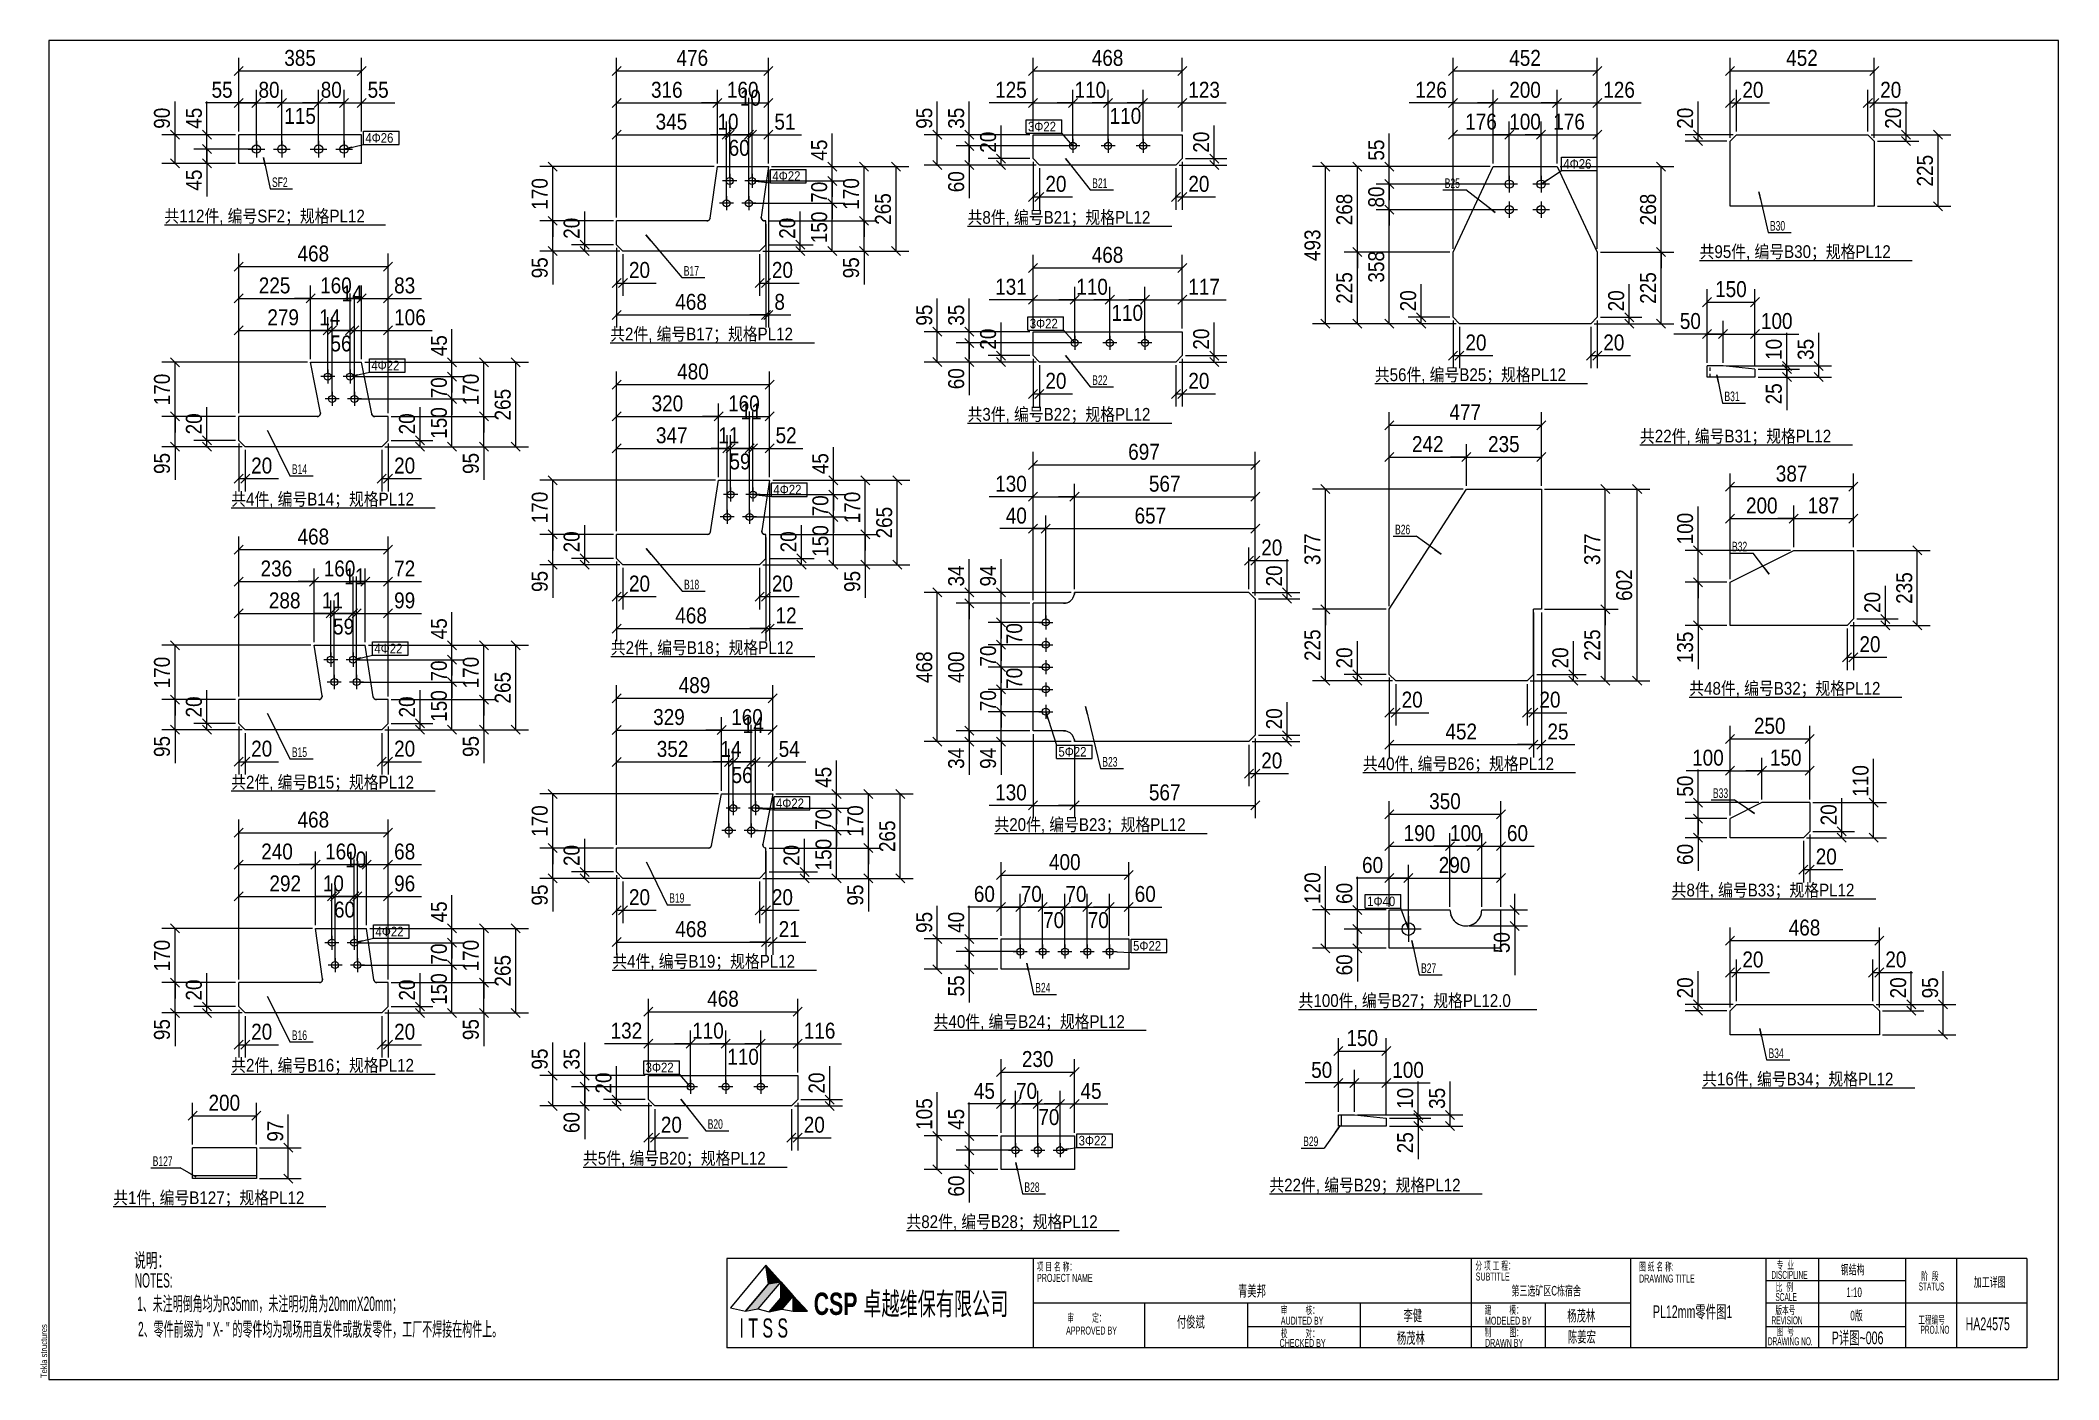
# Model space of a CAD drawing. Header units: inches. Extents: x 0 to 1938, y -2180 to 0.
# Drawn here: x 652 to 1285, y -420 to 0 of the extents above; entities that cross this region are included whole.
import ezdxf

# ---------------------------------------------------------------- set-up
doc = ezdxf.new("R2010")
doc.units = ezdxf.units.IN
doc.header["$MEASUREMENT"] = 0
doc.linetypes.add('XKITLINE00', pattern=[0])
doc.linetypes.add('XKITLINE01', pattern=[4, 1, -1, 1, -1])
for name, color, linetype, lineweight in [('Bolt', 7, 'Continuous', 0), ('BoltMark', 3, 'Continuous', 0), ('DrawingSheet', 5, 'Continuous', 0), ('OtherObjectType', 1, 'Continuous', 0), ('Part', 2, 'Continuous', 0), ('PartMark', 3, 'Continuous', 0), ('Z-DIMENSIONS', 1, 'Continuous', 0)]:
    doc.layers.add(name, color=color, linetype=linetype, lineweight=lineweight)
doc.styles.add('Arial', font='arial.ttf')
doc.styles.add('Arial Black', font='ariblk.ttf')
doc.styles.add('Arial Black Bold', font='ARIAL.TTF')
doc.styles.add('Arial Narrow', font='ARIAL.TTF')
doc.styles.add('romsim', font='ARIAL.TTF')
doc.styles.add('宋体', font='ARIAL.TTF')

# ---------------------------------------------------------------- blocks, each defined once
blk = doc.blocks.new('*A824')
at = {"layer": 'Part', "color": 2, "linetype": 'XKITLINE00', "lineweight": 0}
for p, q in [((64.6, 386.4), (64.6, 395.4)), ((103.1, 395.4), (64.6, 395.4)), ((103.1, 386.4), (103.1, 395.4)), ((103.1, 386.4), (64.6, 386.4))]:
    blk.add_line(p, q, dxfattribs=at)
blk = doc.blocks.new('*A825')
at = {"layer": 'Bolt', "color": 2, "linetype": 'XKITLINE00', "lineweight": 0}
for p, q in [((89.6, 393.5), (89.6, 388.3)), ((97.6, 393.5), (97.6, 388.3)), ((87, 390.9), (92.2, 390.9)), ((95, 390.9), (100.2, 390.9))]:
    blk.add_line(p, q, dxfattribs=at)
for centre in [(89.6, 390.9), (97.6, 390.9)]:
    blk.add_circle(centre, 1.3, dxfattribs=at)
blk = doc.blocks.new('*A826')
at = {"layer": 'Bolt', "color": 2, "linetype": 'XKITLINE00', "lineweight": 0}
for p, q in [((70.1, 393.5), (70.1, 388.3)), ((78.1, 393.5), (78.1, 388.3)), ((67.5, 390.9), (72.7, 390.9)), ((75.5, 390.9), (80.7, 390.9))]:
    blk.add_line(p, q, dxfattribs=at)
for centre in [(70.1, 390.9), (78.1, 390.9)]:
    blk.add_circle(centre, 1.3, dxfattribs=at)
blk = doc.blocks.new('*A827')
at = {"layer": 'Part', "color": 2, "linetype": 'XKITLINE00', "lineweight": 0}
for p, q in [((90.18, 308.24), (87.09, 324.05)), ((87.09, 324.05), (103.09, 324.05)), ((106.25, 307.86), (103.09, 324.05)), ((64.6, 299.55), (64.6, 307.05)), ((89.2, 307.05), (64.6, 307.05)), ((89.49, 307.09), (89.2, 307.05)), ((90.18, 308.24), (90.19, 307.95)), ((106.34, 307.6), (106.25, 307.86)), ((107.23, 307.05), (106.96, 307.09)), ((111.4, 307.05), (107.23, 307.05)), ((111.4, 299.55), (111.4, 307.05)), ((66.6, 297.55), (64.6, 299.55)), ((109.4, 297.55), (66.6, 297.55)), ((111.4, 299.55), (109.4, 297.55))]:
    blk.add_line(p, q, dxfattribs=at)
at = {"layer": 'Part', "color": 6, "linetype": 'XKITLINE01', "lineweight": 0}
for p, q in [((89.2, 307.05), (89.49, 307.09)), ((90.19, 307.95), (90.18, 308.24)), ((106.25, 307.86), (106.34, 307.6)), ((106.96, 307.09), (107.23, 307.05))]:
    blk.add_line(p, q, dxfattribs=at)
at = {"layer": 'Part', "color": 2, "linetype": 'XKITLINE00', "lineweight": 0}
for centre, start, end in [((89.2, 308.05), 286.84064, 354.20322), ((107.23, 308.05), 206.83509, 254.20877)]:
    blk.add_arc(centre, 1, start, end, dxfattribs=at)
at = {"layer": 'Part', "color": 6, "linetype": 'XKITLINE01', "lineweight": 0}
for centre, start, end in [((89.2, 308.05), 286.84064, 354.20322), ((107.23, 308.05), 206.83509, 254.20877)]:
    blk.add_arc(centre, 1, start, end, dxfattribs=at)
blk = doc.blocks.new('*A828')
at = {"layer": 'Bolt', "color": 2, "linetype": 'XKITLINE00', "lineweight": 0}
for p, q in [((94.67, 319.55), (90.27, 319.55)), ((92.47, 321.75), (92.47, 317.35)), ((101.67, 319.55), (97.27, 319.55)), ((99.47, 321.75), (99.47, 317.35)), ((96.04, 312.55), (91.64, 312.55)), ((93.84, 314.75), (93.84, 310.35)), ((103.04, 312.55), (98.64, 312.55)), ((100.84, 314.75), (100.84, 310.35))]:
    blk.add_line(p, q, dxfattribs=at)
for centre in [(92.47, 319.55), (99.47, 319.55), (93.84, 312.55), (100.84, 312.55)]:
    blk.add_circle(centre, 1.1, dxfattribs=at)
blk = doc.blocks.new('*A829')
at = {"layer": 'Part', "color": 2, "linetype": 'XKITLINE00', "lineweight": 0}
for p, q in [((90.68, 219.44), (88.21, 235.28)), ((88.21, 235.28), (104.21, 235.28)), ((106.73, 219.13), (104.21, 235.28)), ((64.6, 210.78), (64.6, 218.28)), ((89.7, 218.28), (64.6, 218.28)), ((89.98, 218.33), (89.7, 218.28)), ((90.68, 219.44), (90.69, 219.15)), ((106.81, 218.86), (106.73, 219.13)), ((107.72, 218.28), (107.44, 218.32)), ((111.4, 218.28), (107.72, 218.28)), ((111.4, 210.78), (111.4, 218.28)), ((66.6, 208.78), (64.6, 210.78)), ((109.4, 208.78), (66.6, 208.78)), ((111.4, 210.78), (109.4, 208.78))]:
    blk.add_line(p, q, dxfattribs=at)
at = {"layer": 'Part', "color": 6, "linetype": 'XKITLINE01', "lineweight": 0}
for p, q in [((89.7, 218.28), (89.98, 218.33)), ((90.69, 219.15), (90.68, 219.44)), ((106.73, 219.13), (106.81, 218.86)), ((107.44, 218.32), (107.72, 218.28))]:
    blk.add_line(p, q, dxfattribs=at)
at = {"layer": 'Part', "color": 2, "linetype": 'XKITLINE00', "lineweight": 0}
for centre, start, end in [((89.7, 219.28), 286.4796, 352.39802), ((107.72, 219.28), 205.1021, 253.77553)]:
    blk.add_arc(centre, 1, start, end, dxfattribs=at)
at = {"layer": 'Part', "color": 6, "linetype": 'XKITLINE01', "lineweight": 0}
for centre, start, end in [((89.7, 219.28), 286.4796, 352.39802), ((107.72, 219.28), 205.1021, 253.77553)]:
    blk.add_arc(centre, 1, start, end, dxfattribs=at)
blk = doc.blocks.new('*A830')
at = {"layer": 'Bolt', "color": 2, "linetype": 'XKITLINE00', "lineweight": 0}
for p, q in [((95.61, 230.78), (91.21, 230.78)), ((93.41, 232.98), (93.41, 228.58)), ((102.61, 230.78), (98.21, 230.78)), ((100.41, 232.98), (100.41, 228.58)), ((96.71, 223.78), (92.31, 223.78)), ((94.51, 225.98), (94.51, 221.58)), ((103.71, 223.78), (99.31, 223.78)), ((101.51, 225.98), (101.51, 221.58))]:
    blk.add_line(p, q, dxfattribs=at)
for centre in [(93.41, 230.78), (100.41, 230.78), (94.51, 223.78), (101.51, 223.78)]:
    blk.add_circle(centre, 1.1, dxfattribs=at)
blk = doc.blocks.new('*A831')
at = {"layer": 'Part', "color": 2, "linetype": 'XKITLINE00', "lineweight": 0}
for p, q in [((90.87, 130.66), (88.64, 146.52)), ((88.64, 146.52), (104.64, 146.52)), ((106.91, 130.38), (104.64, 146.52)), ((64.6, 122.02), (64.6, 129.52)), ((89.88, 129.52), (64.6, 129.52)), ((90.17, 129.56), (89.88, 129.52)), ((90.87, 130.66), (90.87, 130.38)), ((106.99, 130.11), (106.91, 130.38)), ((107.9, 129.52), (107.62, 129.56)), ((111.4, 129.52), (107.9, 129.52)), ((111.4, 122.02), (111.4, 129.52)), ((66.6, 120.02), (64.6, 122.02)), ((111.4, 122.02), (109.4, 120.02)), ((109.4, 120.02), (66.6, 120.02))]:
    blk.add_line(p, q, dxfattribs=at)
at = {"layer": 'Part', "color": 6, "linetype": 'XKITLINE01', "lineweight": 0}
for p, q in [((89.88, 129.52), (90.17, 129.56)), ((90.87, 130.38), (90.87, 130.66)), ((106.91, 130.38), (106.99, 130.11)), ((107.62, 129.56), (107.9, 129.52))]:
    blk.add_line(p, q, dxfattribs=at)
at = {"layer": 'Part', "color": 2, "linetype": 'XKITLINE00', "lineweight": 0}
for centre, start, end in [((89.88, 130.52), 286.33887, 351.69435), ((107.9, 130.52), 204.42658, 253.60664)]:
    blk.add_arc(centre, 1, start, end, dxfattribs=at)
at = {"layer": 'Part', "color": 6, "linetype": 'XKITLINE01', "lineweight": 0}
for centre, start, end in [((89.88, 130.52), 286.33887, 351.69435), ((107.9, 130.52), 204.42658, 253.60664)]:
    blk.add_arc(centre, 1, start, end, dxfattribs=at)
blk = doc.blocks.new('*A832')
at = {"layer": 'Bolt', "color": 2, "linetype": 'XKITLINE00', "lineweight": 0}
for p, q in [((95.97, 142.02), (91.57, 142.02)), ((93.77, 144.22), (93.77, 139.82)), ((102.97, 142.02), (98.57, 142.02)), ((100.77, 144.22), (100.77, 139.82)), ((96.96, 135.02), (92.56, 135.02)), ((94.76, 137.22), (94.76, 132.82)), ((103.96, 135.02), (99.56, 135.02)), ((101.76, 137.22), (101.76, 132.82))]:
    blk.add_line(p, q, dxfattribs=at)
for centre in [(93.77, 142.02), (100.77, 142.02), (94.76, 135.02), (101.76, 135.02)]:
    blk.add_circle(centre, 1.1, dxfattribs=at)
blk = doc.blocks.new('*A833')
at = {"layer": 'Part', "color": 2, "linetype": 'XKITLINE00', "lineweight": 0}
for p, q in [((212.31, 369.26), (214.59, 385.4)), ((214.59, 385.4), (230.59, 385.4)), ((230.59, 385.4), (228.35, 369.54)), ((183, 360.9), (183, 368.4)), ((211.32, 368.4), (183, 368.4)), ((211.6, 368.44), (211.32, 368.4)), ((212.31, 369.26), (212.23, 368.99)), ((228.35, 369.26), (228.35, 369.54)), ((229.34, 368.4), (229.06, 368.44)), ((229.8, 368.4), (229.34, 368.4)), ((229.8, 360.9), (229.8, 368.4)), ((185, 358.9), (183, 360.9)), ((229.8, 360.9), (227.8, 358.9)), ((227.8, 358.9), (185, 358.9))]:
    blk.add_line(p, q, dxfattribs=at)
at = {"layer": 'Part', "color": 6, "linetype": 'XKITLINE01', "lineweight": 0}
for p, q in [((211.32, 368.4), (211.6, 368.44)), ((212.23, 368.99), (212.31, 369.26)), ((228.35, 369.54), (228.35, 369.26)), ((229.06, 368.44), (229.34, 368.4))]:
    blk.add_line(p, q, dxfattribs=at)
at = {"layer": 'Part', "color": 2, "linetype": 'XKITLINE00', "lineweight": 0}
for centre, start, end in [((211.32, 369.4), 286.39336, 335.57342), ((229.34, 369.4), 188.30565, 253.66113)]:
    blk.add_arc(centre, 1, start, end, dxfattribs=at)
at = {"layer": 'Part', "color": 6, "linetype": 'XKITLINE01', "lineweight": 0}
for centre, start, end in [((211.32, 369.4), 286.39336, 335.57342), ((229.34, 369.4), 188.30565, 253.66113)]:
    blk.add_arc(centre, 1, start, end, dxfattribs=at)
blk = doc.blocks.new('*A834')
at = {"layer": 'Bolt', "color": 2, "linetype": 'XKITLINE00', "lineweight": 0}
for p, q in [((220.65, 380.9), (216.25, 380.9)), ((218.45, 383.1), (218.45, 378.7)), ((227.65, 380.9), (223.25, 380.9)), ((225.45, 383.1), (225.45, 378.7)), ((219.66, 373.9), (215.26, 373.9)), ((217.46, 376.1), (217.46, 371.7)), ((226.66, 373.9), (222.26, 373.9)), ((224.46, 376.1), (224.46, 371.7))]:
    blk.add_line(p, q, dxfattribs=at)
for centre in [(218.45, 380.9), (225.45, 380.9), (217.46, 373.9), (224.46, 373.9)]:
    blk.add_circle(centre, 1.1, dxfattribs=at)
blk = doc.blocks.new('*A835')
at = {"layer": 'Part', "color": 2, "linetype": 'XKITLINE00', "lineweight": 0}
for p, q in [((212.44, 270.9), (214.97, 287.05)), ((214.97, 287.05), (230.97, 287.05)), ((230.97, 287.05), (228.49, 271.2)), ((183, 262.55), (183, 270.05)), ((211.45, 270.05), (183, 270.05)), ((211.73, 270.09), (211.45, 270.05)), ((212.44, 270.9), (212.36, 270.63)), ((228.49, 270.92), (228.49, 271.2)), ((229.48, 270.05), (229.2, 270.09)), ((229.8, 270.05), (229.48, 270.05)), ((229.8, 262.55), (229.8, 270.05)), ((185, 260.55), (183, 262.55)), ((227.8, 260.55), (185, 260.55)), ((229.8, 262.55), (227.8, 260.55))]:
    blk.add_line(p, q, dxfattribs=at)
at = {"layer": 'Part', "color": 6, "linetype": 'XKITLINE01', "lineweight": 0}
for p, q in [((211.45, 270.05), (211.73, 270.09)), ((212.36, 270.63), (212.44, 270.9)), ((228.49, 271.2), (228.49, 270.92)), ((229.2, 270.09), (229.48, 270.05))]:
    blk.add_line(p, q, dxfattribs=at)
at = {"layer": 'Part', "color": 2, "linetype": 'XKITLINE00', "lineweight": 0}
for centre, start, end in [((211.45, 271.05), 286.22447, 334.8979), ((229.48, 271.05), 187.60198, 253.5204)]:
    blk.add_arc(centre, 1, start, end, dxfattribs=at)
at = {"layer": 'Part', "color": 6, "linetype": 'XKITLINE01', "lineweight": 0}
for centre, start, end in [((211.45, 271.05), 286.22447, 334.8979), ((229.48, 271.05), 187.60198, 253.5204)]:
    blk.add_arc(centre, 1, start, end, dxfattribs=at)
blk = doc.blocks.new('*A836')
at = {"layer": 'Bolt', "color": 2, "linetype": 'XKITLINE00', "lineweight": 0}
for p, q in [((218.76, 284.75), (218.76, 280.35)), ((225.76, 284.75), (225.76, 280.35)), ((220.96, 282.55), (216.56, 282.55)), ((227.96, 282.55), (223.56, 282.55)), ((219.87, 275.55), (215.47, 275.55)), ((217.67, 277.75), (217.67, 273.35)), ((226.87, 275.55), (222.47, 275.55)), ((224.67, 277.75), (224.67, 273.35))]:
    blk.add_line(p, q, dxfattribs=at)
for centre in [(218.76, 282.55), (225.76, 282.55), (217.67, 275.55), (224.67, 275.55)]:
    blk.add_circle(centre, 1.1, dxfattribs=at)
blk = doc.blocks.new('*A837')
at = {"layer": 'Part', "color": 2, "linetype": 'XKITLINE00', "lineweight": 0}
for p, q in [((212.77, 172.51), (215.93, 188.7)), ((215.93, 188.7), (231.93, 188.7)), ((231.93, 188.7), (228.85, 172.89)), ((183, 164.2), (183, 171.7)), ((211.79, 171.7), (183, 171.7)), ((212.06, 171.74), (211.79, 171.7)), ((212.77, 172.51), (212.68, 172.25)), ((228.84, 172.6), (228.85, 172.89)), ((229.8, 171.7), (229.54, 171.74)), ((229.8, 164.2), (229.8, 171.7)), ((185, 162.2), (183, 164.2)), ((227.8, 162.2), (185, 162.2)), ((229.8, 164.2), (227.8, 162.2))]:
    blk.add_line(p, q, dxfattribs=at)
at = {"layer": 'Part', "color": 6, "linetype": 'XKITLINE01', "lineweight": 0}
for p, q in [((211.79, 171.7), (212.06, 171.74)), ((212.68, 172.25), (212.77, 172.51)), ((228.85, 172.89), (228.84, 172.6)), ((229.54, 171.74), (229.8, 171.7))]:
    blk.add_line(p, q, dxfattribs=at)
at = {"layer": 'Part', "color": 2, "linetype": 'XKITLINE00', "lineweight": 0}
for centre, start, end in [((211.79, 172.7), 285.79123, 333.16491), ((229.83, 172.7), 185.79678, 253.15936)]:
    blk.add_arc(centre, 1, start, end, dxfattribs=at)
at = {"layer": 'Part', "color": 6, "linetype": 'XKITLINE01', "lineweight": 0}
for centre, start, end in [((211.79, 172.7), 285.79123, 333.16491), ((229.83, 172.7), 185.79678, 253.15936)]:
    blk.add_arc(centre, 1, start, end, dxfattribs=at)
blk = doc.blocks.new('*A838')
at = {"layer": 'Bolt', "color": 2, "linetype": 'XKITLINE00', "lineweight": 0}
for p, q in [((221.76, 184.2), (217.36, 184.2)), ((219.56, 186.4), (219.56, 182)), ((228.76, 184.2), (224.36, 184.2)), ((226.56, 186.4), (226.56, 182)), ((220.39, 177.2), (215.99, 177.2)), ((218.19, 179.4), (218.19, 175)), ((227.39, 177.2), (222.99, 177.2)), ((225.19, 179.4), (225.19, 175))]:
    blk.add_line(p, q, dxfattribs=at)
for centre in [(219.56, 184.2), (226.56, 184.2), (218.19, 177.2), (225.19, 177.2)]:
    blk.add_circle(centre, 1.1, dxfattribs=at)
blk = doc.blocks.new('*A839')
at = {"layer": 'Part', "color": 2, "linetype": 'XKITLINE00', "lineweight": 0}
for p, q in [((193, 92.85), (193, 100.35)), ((193, 100.35), (239.8, 100.35)), ((239.8, 100.35), (239.8, 92.85)), ((195, 90.85), (193, 92.85)), ((237.8, 90.85), (195, 90.85)), ((239.8, 92.85), (237.8, 90.85))]:
    blk.add_line(p, q, dxfattribs=at)
blk = doc.blocks.new('*A840')
at = {"layer": 'Bolt', "color": 2, "linetype": 'XKITLINE00', "lineweight": 0}
for p, q in [((208.4, 96.85), (204, 96.85)), ((206.2, 99.05), (206.2, 94.65)), ((219.4, 96.85), (215, 96.85)), ((217.2, 99.05), (217.2, 94.65)), ((230.4, 96.85), (226, 96.85)), ((228.2, 99.05), (228.2, 94.65))]:
    blk.add_line(p, q, dxfattribs=at)
for centre in [(206.2, 96.85), (217.2, 96.85), (228.2, 96.85)]:
    blk.add_circle(centre, 1.1, dxfattribs=at)
blk = doc.blocks.new('*A841')
at = {"layer": 'Part', "color": 2, "linetype": 'XKITLINE00', "lineweight": 0}
for p, q in [((313.53, 387.9), (313.53, 395.4)), ((313.53, 395.4), (360.33, 395.4)), ((360.33, 395.4), (360.33, 387.9)), ((315.53, 385.9), (313.53, 387.9)), ((358.33, 385.9), (315.53, 385.9)), ((360.33, 387.9), (358.33, 385.9))]:
    blk.add_line(p, q, dxfattribs=at)
blk = doc.blocks.new('*A842')
at = {"layer": 'Bolt', "color": 2, "linetype": 'XKITLINE00', "lineweight": 0}
for p, q in [((326.05, 394.1), (326.05, 389.7)), ((337.05, 394.1), (337.05, 389.7)), ((348.05, 394.1), (348.05, 389.7)), ((328.25, 391.9), (323.85, 391.9)), ((339.25, 391.9), (334.85, 391.9)), ((350.25, 391.9), (345.85, 391.9))]:
    blk.add_line(p, q, dxfattribs=at)
for centre in [(326.05, 391.9), (337.05, 391.9), (348.05, 391.9)]:
    blk.add_circle(centre, 1.1, dxfattribs=at)
blk = doc.blocks.new('*A843')
at = {"layer": 'Part', "color": 2, "linetype": 'XKITLINE00', "lineweight": 0}
for p, q in [((313.53, 326.13), (313.53, 333.63)), ((313.53, 333.63), (360.33, 333.63)), ((360.33, 333.63), (360.33, 326.13)), ((315.53, 324.13), (313.53, 326.13)), ((358.33, 324.13), (315.53, 324.13)), ((360.33, 326.13), (358.33, 324.13))]:
    blk.add_line(p, q, dxfattribs=at)
blk = doc.blocks.new('*A844')
at = {"layer": 'Bolt', "color": 2, "linetype": 'XKITLINE00', "lineweight": 0}
for p, q in [((328.8, 330.13), (324.4, 330.13)), ((326.6, 332.33), (326.6, 327.93)), ((339.8, 330.13), (335.4, 330.13)), ((337.6, 332.33), (337.6, 327.93)), ((350.8, 330.13), (346.4, 330.13)), ((348.6, 332.33), (348.6, 327.93))]:
    blk.add_line(p, q, dxfattribs=at)
for centre in [(326.6, 330.13), (337.6, 330.13), (348.6, 330.13)]:
    blk.add_circle(centre, 1.1, dxfattribs=at)
blk = doc.blocks.new('*A845')
at = {"layer": 'Part', "color": 2, "linetype": 'XKITLINE00', "lineweight": 0}
for p, q in [((313.53, 208.47), (313.53, 248.47)), ((323.13, 248.47), (313.53, 248.47)), ((323.67, 248.51), (323.13, 248.47)), ((326.53, 251.87), (326.49, 251.34)), ((381.18, 251.87), (326.53, 251.87)), ((381.18, 251.87), (383.18, 249.87)), ((383.18, 249.87), (383.18, 207.07)), ((323.13, 208.47), (313.53, 208.47)), ((323.13, 208.47), (323.67, 208.43)), ((326.49, 205.6), (326.53, 205.07)), ((381.18, 205.07), (326.53, 205.07)), ((383.18, 207.07), (381.18, 205.07))]:
    blk.add_line(p, q, dxfattribs=at)
at = {"layer": 'Part', "color": 6, "linetype": 'XKITLINE01', "lineweight": 0}
for p, q in [((323.13, 248.47), (323.67, 248.51)), ((326.49, 251.34), (326.53, 251.87)), ((323.67, 208.43), (323.13, 208.47)), ((326.53, 205.07), (326.49, 205.6))]:
    blk.add_line(p, q, dxfattribs=at)
at = {"layer": 'Part', "color": 2, "linetype": 'XKITLINE00', "lineweight": 0}
for centre, start, end in [((323.13, 251.87), 279, 351), ((323.13, 205.07), 9, 81)]:
    blk.add_arc(centre, 3.4, start, end, dxfattribs=at)
at = {"layer": 'Part', "color": 6, "linetype": 'XKITLINE01', "lineweight": 0}
for centre, start, end in [((323.13, 251.87), 279, 351), ((323.13, 205.07), 9, 81)]:
    blk.add_arc(centre, 3.4, start, end, dxfattribs=at)
blk = doc.blocks.new('*A846')
at = {"layer": 'Bolt', "color": 2, "linetype": 'XKITLINE00', "lineweight": 0}
for p, q in [((315.33, 242.47), (319.73, 242.47)), ((317.53, 244.67), (317.53, 240.27)), ((315.33, 235.47), (319.73, 235.47)), ((317.53, 237.67), (317.53, 233.27)), ((315.33, 228.47), (319.73, 228.47)), ((317.53, 230.67), (317.53, 226.27)), ((315.33, 221.47), (319.73, 221.47)), ((317.53, 223.67), (317.53, 219.27)), ((317.53, 216.67), (317.53, 212.27)), ((315.33, 214.47), (319.73, 214.47))]:
    blk.add_line(p, q, dxfattribs=at)
for centre in [(317.53, 242.47), (317.53, 235.47), (317.53, 228.47), (317.53, 221.47), (317.53, 214.47)]:
    blk.add_circle(centre, 1.1, dxfattribs=at)
blk = doc.blocks.new('*A847')
at = {"layer": 'Part', "color": 2, "linetype": 'XKITLINE00', "lineweight": 0}
for p, q in [((303.53, 133.72), (303.53, 143.22)), ((303.53, 143.22), (343.53, 143.22)), ((343.53, 143.22), (343.53, 133.72)), ((343.53, 133.72), (303.53, 133.72))]:
    blk.add_line(p, q, dxfattribs=at)
blk = doc.blocks.new('*A848')
at = {"layer": 'Bolt', "color": 2, "linetype": 'XKITLINE00', "lineweight": 0}
for p, q in [((307.33, 139.22), (311.73, 139.22)), ((309.53, 141.42), (309.53, 137.02)), ((314.33, 139.22), (318.73, 139.22)), ((316.53, 141.42), (316.53, 137.02)), ((321.33, 139.22), (325.73, 139.22)), ((323.53, 141.42), (323.53, 137.02)), ((328.33, 139.22), (332.73, 139.22)), ((330.53, 141.42), (330.53, 137.02)), ((335.33, 139.22), (339.73, 139.22)), ((337.53, 141.42), (337.53, 137.02))]:
    blk.add_line(p, q, dxfattribs=at)
for centre in [(309.53, 139.22), (316.53, 139.22), (323.53, 139.22), (330.53, 139.22), (337.53, 139.22)]:
    blk.add_circle(centre, 1.1, dxfattribs=at)
blk = doc.blocks.new('*A849')
at = {"layer": 'Part', "color": 2, "linetype": 'XKITLINE00', "lineweight": 0}
for p, q in [((445.2, 358.6), (457.8, 385.4)), ((457.8, 385.4), (477.8, 385.4)), ((477.8, 385.4), (490.4, 358.6)), ((445.2, 338.15), (445.2, 358.6)), ((490.4, 358.6), (490.4, 338.15)), ((447.2, 336.15), (445.2, 338.15)), ((488.4, 336.15), (447.2, 336.15)), ((490.4, 338.15), (488.4, 336.15))]:
    blk.add_line(p, q, dxfattribs=at)
blk = doc.blocks.new('*A850')
at = {"layer": 'Bolt', "color": 2, "linetype": 'XKITLINE00', "lineweight": 0}
for p, q in [((465.4, 379.9), (460.2, 379.9)), ((462.8, 382.5), (462.8, 377.3)), ((462.8, 374.5), (462.8, 369.3)), ((465.4, 371.9), (460.2, 371.9))]:
    blk.add_line(p, q, dxfattribs=at)
for centre in [(462.8, 379.9), (462.8, 371.9)]:
    blk.add_circle(centre, 1.3, dxfattribs=at)
blk = doc.blocks.new('*A851')
at = {"layer": 'Bolt', "color": 2, "linetype": 'XKITLINE00', "lineweight": 0}
for p, q in [((475.4, 379.9), (470.2, 379.9)), ((472.8, 382.5), (472.8, 377.3)), ((472.8, 374.5), (472.8, 369.3)), ((475.4, 371.9), (470.2, 371.9))]:
    blk.add_line(p, q, dxfattribs=at)
for centre in [(472.8, 379.9), (472.8, 371.9)]:
    blk.add_circle(centre, 1.3, dxfattribs=at)
blk = doc.blocks.new('*A852')
at = {"layer": 'Part', "color": 2, "linetype": 'XKITLINE00', "lineweight": 0}
for p, q in [((425.2, 246.6), (449.4, 284.3)), ((449.4, 284.3), (472.9, 284.3)), ((472.9, 284.3), (472.9, 246.6)), ((425.2, 226.15), (425.2, 246.6)), ((470.4, 226.15), (470.4, 246.6)), ((472.9, 246.6), (470.4, 246.6)), ((427.2, 224.15), (425.2, 226.15)), ((468.4, 224.15), (427.2, 224.15)), ((470.4, 226.15), (468.4, 224.15))]:
    blk.add_line(p, q, dxfattribs=at)
blk = doc.blocks.new('*A853')
at = {"layer": 'Bolt', "color": 2, "linetype": 'XKITLINE00', "lineweight": 0}
for p, q in [((435.2, 146.3), (427.2, 146.3)), ((431.2, 150.3), (431.2, 142.3))]:
    blk.add_line(p, q, dxfattribs=at)
blk.add_circle((431.2, 146.3), 2, dxfattribs=at)
blk = doc.blocks.new('*A854')
at = {"layer": 'Part', "color": 2, "linetype": 'XKITLINE00', "lineweight": 0}
for p, q in [((425.2, 140.3), (425.2, 152.3)), ((425.2, 152.3), (444.2, 152.3)), ((444.2, 152.3), (444.44, 150.75)), ((453.95, 150.75), (454.2, 152.3)), ((454.2, 152.3), (460.2, 152.3)), ((460.2, 140.3), (460.2, 152.3)), ((445.15, 149.36), (444.44, 150.75)), ((453.95, 150.75), (453.24, 149.36)), ((460.2, 140.3), (425.2, 140.3))]:
    blk.add_line(p, q, dxfattribs=at)
at = {"layer": 'Part', "color": 6, "linetype": 'XKITLINE01', "lineweight": 0}
for p, q in [((444.44, 150.75), (445.15, 149.36)), ((453.24, 149.36), (453.95, 150.75))]:
    blk.add_line(p, q, dxfattribs=at)
at = {"layer": 'Part', "color": 2, "linetype": 'XKITLINE00', "lineweight": 0}
blk.add_arc((449.2, 152.3), 5, 216, 324, dxfattribs=at)
at = {"layer": 'Part', "color": 6, "linetype": 'XKITLINE01', "lineweight": 0}
blk.add_arc((449.2, 152.3), 5, 216, 324, dxfattribs=at)
blk = doc.blocks.new('*A855')
at = {"layer": 'Part', "color": 2, "linetype": 'XKITLINE00', "lineweight": 0}
for p, q in [((303.53, 70.95), (303.53, 81.45)), ((303.53, 81.45), (326.53, 81.45)), ((326.53, 81.45), (326.53, 70.95)), ((326.53, 70.95), (303.53, 70.95))]:
    blk.add_line(p, q, dxfattribs=at)
blk = doc.blocks.new('*A856')
at = {"layer": 'Bolt', "color": 2, "linetype": 'XKITLINE00', "lineweight": 0}
for p, q in [((305.83, 76.95), (310.23, 76.95)), ((308.03, 79.15), (308.03, 74.75)), ((312.83, 76.95), (317.23, 76.95)), ((315.03, 79.15), (315.03, 74.75)), ((319.83, 76.95), (324.23, 76.95)), ((322.03, 79.15), (322.03, 74.75))]:
    blk.add_line(p, q, dxfattribs=at)
for centre in [(308.03, 76.95), (315.03, 76.95), (322.03, 76.95)]:
    blk.add_circle(centre, 1.1, dxfattribs=at)
blk = doc.blocks.new('*A857')
at = {"layer": 'Part', "color": 2, "linetype": 'XKITLINE00', "lineweight": 0}
for p, q in [((409.26, 84.53), (409.26, 88.03)), ((409.26, 88.03), (414.26, 88.03)), ((424.26, 84.53), (409.26, 84.53)), ((410.26, 84.53), (410.26, 88.03)), ((414.26, 88.03), (424.26, 87.03)), ((424.26, 87.03), (424.26, 84.53))]:
    blk.add_line(p, q, dxfattribs=at)
blk = doc.blocks.new('*A858')
at = {"layer": 'Part', "color": 2, "linetype": 'XKITLINE00', "lineweight": 0}
for p, q in [((532, 393.4), (534, 395.4)), ((532, 372.95), (532, 393.4)), ((534, 395.4), (575.2, 395.4)), ((575.2, 395.4), (577.2, 393.4)), ((577.2, 393.4), (577.2, 372.95)), ((577.2, 372.95), (532, 372.95))]:
    blk.add_line(p, q, dxfattribs=at)
blk = doc.blocks.new('*A859')
at = {"layer": 'Part', "color": 2, "linetype": 'XKITLINE00', "lineweight": 0}
for p, q in [((529.81, 322.89), (524.81, 322.89)), ((524.81, 319.39), (524.81, 322.89)), ((539.81, 321.89), (529.81, 322.89)), ((539.81, 319.39), (524.81, 319.39)), ((539.81, 321.89), (539.81, 319.39))]:
    blk.add_line(p, q, dxfattribs=at)
at = {"layer": 'Part', "color": 6, "linetype": 'XKITLINE01', "lineweight": 0}
blk.add_line((525.81, 319.39), (525.81, 322.89), dxfattribs=at)
blk = doc.blocks.new('*A860')
at = {"layer": 'Part', "color": 2, "linetype": 'XKITLINE00', "lineweight": 0}
for p, q in [((532, 255.04), (552, 265.04)), ((552, 265.04), (570.7, 265.04)), ((570.7, 265.04), (570.7, 243.54)), ((532, 241.54), (532, 255.04)), ((568.7, 241.54), (532, 241.54)), ((570.7, 243.54), (568.7, 241.54))]:
    blk.add_line(p, q, dxfattribs=at)
blk = doc.blocks.new('*A861')
at = {"layer": 'Part', "color": 2, "linetype": 'XKITLINE00', "lineweight": 0}
for p, q in [((542, 185.95), (532, 180.95)), ((557, 185.95), (542, 185.95)), ((557, 185.95), (557, 176.95)), ((532, 174.95), (532, 180.95)), ((555, 174.95), (532, 174.95)), ((557, 176.95), (555, 174.95))]:
    blk.add_line(p, q, dxfattribs=at)
blk = doc.blocks.new('*A862')
at = {"layer": 'Part', "color": 2, "linetype": 'XKITLINE00', "lineweight": 0}
for p, q in [((532, 120.68), (534, 122.68)), ((532, 113.18), (532, 120.68)), ((534, 122.68), (576.8, 122.68)), ((576.8, 122.68), (578.8, 120.68)), ((578.8, 120.68), (578.8, 113.18)), ((578.8, 113.18), (532, 113.18))]:
    blk.add_line(p, q, dxfattribs=at)
blk = doc.blocks.new('*A863')
at = {"layer": 'Part', "color": 2, "linetype": 'XKITLINE00', "lineweight": 0}
for p, q in [((50.1, 68.05), (50.1, 77.75)), ((70.1, 77.75), (50.1, 77.75)), ((70.1, 77.75), (70.1, 68.05)), ((50.1, 69.05), (70.1, 69.05)), ((70.1, 68.05), (50.1, 68.05))]:
    blk.add_line(p, q, dxfattribs=at)
blk = doc.blocks.new('*A864')
at = {"layer": 'DrawingSheet', "color": 5, "linetype": 'XKITLINE00', "lineweight": 0}
for p, q in [((635, 425), (5, 425)), ((5, 425), (5, 5)), ((635, 5), (635, 425)), ((5, 5), (635, 5))]:
    blk.add_line(p, q, dxfattribs=at)
at = {"layer": 'DrawingSheet', "color": 5, "style": 'Arial', "width": 0.85}
blk.add_text('Tekla structures', height=2, rotation=90, dxfattribs=at).set_placement((4.5, 5.5))
blk = doc.blocks.new('*A865')
at = {"layer": 'OtherObjectType', "color": 7, "style": 'Arial'}
for s, width, p in [('说明：', 0.595, (31.8, 40.17)), ('NOTES:', 0.51, (31.95, 33.89)), ('1、未注明倒角均为R35mm，未注明切角为20mmX20mm；', 0.51, (32.7, 26.56)), ('2、零件前缀为 " X- " 的零件均为现场用直发件或散发零件，工厂不焊接在构件上。', 0.51, (33, 18.61))]:
    blk.add_text(s, height=4.5, dxfattribs=dict(at, width=width)).set_placement(p)
blk = doc.blocks.new('*A866')
at = {"layer": 'OtherObjectType'}
for color, points in [(3, [(229.8, 41), (234.5, 35.7), (230.6, 35.1)]), (2, [(227.3, 27.2), (223.4, 26.5), (230.6, 35), (234.5, 35.7)]), (3, [(234.5, 35.7), (238.4, 31.3), (234.5, 30.7)]), (2, [(234.8, 27.1), (230.8, 26.3), (234.5, 30.6), (238.4, 31.3)]), (3, [(238.4, 31.3), (242.8, 26.5), (238.3, 26.5)])]:
    blk.add_hatch(color=color, dxfattribs=at).paths.add_polyline_path(points, flags=17)
at = {"layer": 'OtherObjectType', "color": 3, "linetype": 'XKITLINE00', "lineweight": 0}
for p, q in [((625, 43), (217.6, 43)), ((217.6, 43), (217.6, 15)), ((313.6, 43), (313.6, 15)), ((452.8, 43), (382.8, 43)), ((450.9, 42.8), (450.9, 15.1)), ((500.8, 43), (500.8, 15)), ((543.2, 43), (543.2, 15)), ((559.7, 43), (559.7, 15)), ((587, 43), (587, 15)), ((603, 43), (603, 15)), ((625, 43), (625, 15)), ((587.1, 36), (543.2, 36)), ((500.8, 29), (313.7, 29)), ((348.5, 29), (348.5, 15)), ((380.8, 29), (380.8, 15)), ((416.1, 29.1), (416.1, 15.1)), ((474.1, 29), (474.1, 15)), ((625, 29), (543.2, 29)), ((500.8, 21.6), (380.8, 21.6)), ((587, 21.6), (543.2, 21.6)), ((625, 15), (217.6, 15))]:
    blk.add_line(p, q, dxfattribs=at)
at = {"layer": 'OtherObjectType', "color": 2, "linetype": 'XKITLINE00', "lineweight": 0}
for p, q in [((229.8, 40.9), (218.7, 27.5)), ((230.6, 35), (229.8, 40.9)), ((229.8, 40.9), (234.5, 35.7)), ((223.4, 26.5), (230.6, 35)), ((230.6, 35), (223.4, 26.5)), ((234.5, 35.7), (227.3, 27.2)), ((230.6, 35), (234.5, 35.7)), ((234.5, 30.6), (234.5, 35.7)), ((234.5, 35.7), (238.4, 31.3)), ((218.7, 27.5), (223.4, 26.5)), ((223.4, 26.5), (227.3, 27.2)), ((227.3, 27.2), (230.8, 26.3)), ((230.8, 26.3), (234.5, 30.6)), ((230.8, 26.3), (234.8, 27.1)), ((234.5, 30.6), (238.4, 31.3)), ((238.4, 31.3), (234.8, 27.1)), ((234.8, 27.1), (238.3, 26.5)), ((238.3, 26.5), (238.4, 31.3)), ((238.3, 26.5), (242.8, 26.5)), ((242.8, 26.5), (238.4, 31.3))]:
    blk.add_line(p, q, dxfattribs=at)
at = {"layer": 'OtherObjectType', "color": 7, "style": 'Arial'}
for s, height, width, p in [('项 目 名 称：', 2.5, 0.595, (314.7, 39.18)), ('PROJECT NAME', 2.5, 0.51, (314.8, 35.67)), ('分 项 工 程：', 2.5, 0.595, (452.2, 39.49)), ('SUBTITLE', 2.5, 0.51, (452.3, 36.09)), ('DRAWING TITLE', 2.5, 0.51, (503.5, 35.45)), ('图 纸 名 称:', 2.5, 0.595, (503.5, 39.17)), ('DISCIPLINE', 2.5, 0.4675, (544.98, 36.61)), ('专  业', 2.5, 0.595, (546.63, 39.71)), ('钢结构', 3, 0.595, (566.7, 38)), ('阶  段', 2.5, 0.595, (591.93, 36.21)), ('SCALE', 2.5, 0.4675, (546.24, 29.66)), ('比  例', 2.5, 0.595, (546.33, 32.73)), ('1:10', 3, 0.595, (568.48, 30.9)), ('STATUS', 2.5, 0.4675, (591.13, 32.96)), ('加工详图', 3, 0.595, (608.4, 34.1)), ('审         定：', 2.5, 0.595, (324.3, 23.14)), ('付俊斌', 3.5, 0.595, (358.62, 21.35)), ('审         核：', 2.5, 0.595, (391.2, 25.57)), ('李健', 3.5, 0.595, (429.64, 23.4)), ('建         模：', 2.5, 0.595, (455.1, 25.62)), ('杨茂林', 3.5, 0.595, (481, 23.3)), ('版本号', 2.5, 0.595, (546.23, 25.51)), ('0版', 3, 0.595, (569.72, 23.6)), ('工程编号', 2.5, 0.595, (591, 22.5)), ('APPROVED BY', 2.5, 0.51, (323.9, 19.15)), ('AUDITED BY', 2.5, 0.51, (391.2, 22.25)), ('校         对：', 2.5, 0.595, (391.2, 18.27)), ('杨茂林', 3.5, 0.595, (427.6, 16.3)), ('制         图：', 2.5, 0.595, (455.1, 18.55)), ('MODELED BY', 2.5, 0.51, (455.2, 22.24)), ('陈姜宏', 3.5, 0.595, (481.2, 16.7)), ('REVISION', 2.5, 0.4675, (545, 22.34)), ('图  号', 2.5, 0.595, (546.63, 18.84)), ('PROJ.NO', 2.5, 0.4675, (591.72, 19.4)), ('CHECKED BY', 2.5, 0.51, (390.8, 15.24)), ('DRAWN BY', 2.5, 0.51, (455.2, 15.29)), ('DRAWING NO.', 2.5, 0.4675, (543.87, 15.77))]:
    blk.add_text(s, height=height, dxfattribs=dict(at, width=width)).set_placement(p)
at = {"layer": 'OtherObjectType', "color": 3, "width": 0.595}
for s, height, style, p in [('CSP 卓越维保有限公司', 7, 'Arial Black', (244.8, 25.3)), ('I T S S', 6, 'Arial Black Bold', (221.5, 18.2))]:
    blk.add_text(s, height=height, dxfattribs=dict(at, style=style)).set_placement(p)
at = {"layer": 'OtherObjectType', "color": 2, "style": 'Arial', "width": 0.595}
for s, height, p in [('青美邦', 3.5, (377.78, 31.1)), ('第三选矿区C栋宿舍', 3, (463.49, 31.4)), ('HA24575', 4, (605.85, 20.5))]:
    blk.add_text(s, height=height, dxfattribs=at).set_placement(p)
at = {"layer": 'OtherObjectType', "color": 6, "style": 'Arial', "width": 0.595}
blk.add_text('PL12mm零件图1', height=4, dxfattribs=at).set_placement((507.83, 24.3))
at = {"layer": 'OtherObjectType', "color": 1, "style": 'Arial', "width": 0.595}
blk.add_text('P详图~006', height=4, dxfattribs=at).set_placement((563.89, 16.1))
blk = doc.blocks.new('*A867')
at = {"layer": 'OtherObjectType', "color": 6, "linetype": 'XKITLINE00', "lineweight": 0}
blk.add_line((41.27, 367.15), (110.59, 367.15), dxfattribs=at)
at = {"layer": 'OtherObjectType', "color": 3, "style": '宋体', "width": 0.85}
blk.add_text('共112件, 编号SF2；规格PL12', height=4, dxfattribs=at).set_placement((41.27, 367.9))
blk = doc.blocks.new('*A868')
at = {"layer": 'Z-DIMENSIONS', "color": 4, "linetype": 'XKITLINE00', "lineweight": 0}
for p, q in [((97.6, 405.4), (92.6, 405.4)), ((99.01, 406.81), (96.19, 403.99)), ((97.6, 391.9), (97.6, 409.5)), ((97.6, 405.4), (103.1, 405.4)), ((104.51, 406.81), (101.69, 403.99)), ((103.1, 396.4), (103.1, 409.5)), ((103.1, 405.4), (113.52, 405.4)), ((103.1, 405.4), (113.52, 405.4))]:
    blk.add_line(p, q, dxfattribs=at)
at = {"layer": 'Z-DIMENSIONS', "color": 7}
for p in [(97.6, 405.4), (103.1, 405.4)]:
    blk.add_point(p, dxfattribs=at)
at = {"layer": 'Z-DIMENSIONS', "color": 7, "style": 'Arial Narrow', "width": 0.85}
blk.add_text('55', height=5, dxfattribs=at).set_placement((104.97, 407))
blk = doc.blocks.new('*A869')
at = {"layer": 'Z-DIMENSIONS', "color": 4, "linetype": 'XKITLINE00', "lineweight": 0}
for p, q in [((89.6, 405.4), (84.6, 405.4)), ((91.01, 406.81), (88.19, 403.99)), ((89.6, 391.9), (89.6, 409.5)), ((89.6, 405.4), (97.6, 405.4)), ((99.01, 406.81), (96.19, 403.99)), ((97.6, 391.9), (97.6, 409.5)), ((97.6, 405.4), (102.6, 405.4))]:
    blk.add_line(p, q, dxfattribs=at)
at = {"layer": 'Z-DIMENSIONS', "color": 7}
for p in [(89.6, 405.4), (97.6, 405.4)]:
    blk.add_point(p, dxfattribs=at)
at = {"layer": 'Z-DIMENSIONS', "color": 7, "style": 'Arial Narrow', "width": 0.85}
blk.add_text('80', height=5, dxfattribs=at).set_placement((90.27, 407))
blk = doc.blocks.new('*A870')
at = {"layer": 'Z-DIMENSIONS', "color": 4, "linetype": 'XKITLINE00', "lineweight": 0}
for p, q in [((78.1, 405.4), (73.1, 405.4)), ((79.51, 406.81), (76.69, 403.99)), ((78.1, 391.9), (78.1, 409.4)), ((78.1, 405.4), (89.6, 405.4)), ((91.01, 406.81), (88.19, 403.99)), ((89.6, 391.9), (89.6, 409.4)), ((89.6, 405.4), (94.6, 405.4))]:
    blk.add_line(p, q, dxfattribs=at)
at = {"layer": 'Z-DIMENSIONS', "color": 7}
for p in [(78.1, 405.4), (89.6, 405.4)]:
    blk.add_point(p, dxfattribs=at)
at = {"layer": 'Z-DIMENSIONS', "color": 7, "style": 'Arial Narrow', "width": 0.85}
blk.add_text('115', height=5, dxfattribs=at).set_placement((78.85, 398.8))
blk = doc.blocks.new('*A871')
at = {"layer": 'Z-DIMENSIONS', "color": 4, "linetype": 'XKITLINE00', "lineweight": 0}
for p, q in [((70.1, 405.4), (65.1, 405.4)), ((71.51, 406.81), (68.69, 403.99)), ((70.1, 391.9), (70.1, 409.5)), ((70.1, 405.4), (78.1, 405.4)), ((79.51, 406.81), (76.69, 403.99)), ((78.1, 391.9), (78.1, 409.5)), ((78.1, 405.4), (83.1, 405.4))]:
    blk.add_line(p, q, dxfattribs=at)
at = {"layer": 'Z-DIMENSIONS', "color": 7}
for p in [(70.1, 405.4), (78.1, 405.4)]:
    blk.add_point(p, dxfattribs=at)
at = {"layer": 'Z-DIMENSIONS', "color": 7, "style": 'Arial Narrow', "width": 0.85}
blk.add_text('80', height=5, dxfattribs=at).set_placement((70.77, 407))
blk = doc.blocks.new('*A872')
at = {"layer": 'Z-DIMENSIONS', "color": 4, "linetype": 'XKITLINE00', "lineweight": 0}
for p, q in [((64.6, 405.4), (54.18, 405.4)), ((64.6, 405.4), (54.18, 405.4)), ((66.01, 406.81), (63.19, 403.99)), ((64.6, 396.4), (64.6, 409.5)), ((64.6, 405.4), (70.1, 405.4)), ((71.51, 406.81), (68.69, 403.99)), ((70.1, 391.9), (70.1, 409.5)), ((70.1, 405.4), (75.1, 405.4))]:
    blk.add_line(p, q, dxfattribs=at)
at = {"layer": 'Z-DIMENSIONS', "color": 7}
for p in [(64.6, 405.4), (70.1, 405.4)]:
    blk.add_point(p, dxfattribs=at)
at = {"layer": 'Z-DIMENSIONS', "color": 7, "style": 'Arial Narrow', "width": 0.85}
blk.add_text('55', height=5, dxfattribs=at).set_placement((56.06, 407))
blk = doc.blocks.new('*A873')
at = {"layer": 'Z-DIMENSIONS', "color": 4, "linetype": 'XKITLINE00', "lineweight": 0}
for p, q in [((54.6, 395.4), (54.6, 405.82)), ((54.6, 395.4), (54.6, 405.82)), ((63.6, 395.4), (50.5, 395.4)), ((53.19, 396.81), (56.01, 393.99)), ((53.19, 392.31), (56.01, 389.49)), ((54.6, 390.9), (54.6, 395.4)), ((69.1, 390.9), (50.5, 390.9)), ((54.6, 390.9), (54.6, 385.9))]:
    blk.add_line(p, q, dxfattribs=at)
at = {"layer": 'Z-DIMENSIONS', "color": 7}
for p in [(54.6, 395.4), (54.6, 390.9)]:
    blk.add_point(p, dxfattribs=at)
at = {"layer": 'Z-DIMENSIONS', "color": 7, "style": 'Arial Narrow', "width": 0.85}
blk.add_text('45', height=5, rotation=90.00021, dxfattribs=at).set_placement((53, 397.27))
blk = doc.blocks.new('*A874')
at = {"layer": 'Z-DIMENSIONS', "color": 4, "linetype": 'XKITLINE00', "lineweight": 0}
for p, q in [((53.19, 392.31), (56.01, 389.49)), ((54.6, 390.9), (54.6, 395.9)), ((69.1, 390.9), (50.5, 390.9)), ((63.6, 386.4), (50.5, 386.4)), ((53.19, 387.81), (56.01, 384.99)), ((54.6, 386.4), (54.6, 390.9)), ((54.6, 386.4), (54.6, 375.98)), ((54.6, 386.4), (54.6, 375.98))]:
    blk.add_line(p, q, dxfattribs=at)
at = {"layer": 'Z-DIMENSIONS', "color": 7}
for p in [(54.6, 390.9), (54.6, 386.4)]:
    blk.add_point(p, dxfattribs=at)
at = {"layer": 'Z-DIMENSIONS', "color": 7, "style": 'Arial Narrow', "width": 0.85}
blk.add_text('45', height=5, rotation=90.00021, dxfattribs=at).set_placement((53, 377.86))
blk = doc.blocks.new('*A875')
at = {"layer": 'Z-DIMENSIONS', "color": 4, "linetype": 'XKITLINE00', "lineweight": 0}
for p, q in [((64.6, 396.4), (64.6, 419.5)), ((103.1, 396.4), (103.1, 419.5)), ((66.01, 416.81), (63.19, 413.99)), ((64.6, 415.4), (103.1, 415.4)), ((104.51, 416.81), (101.69, 413.99))]:
    blk.add_line(p, q, dxfattribs=at)
at = {"layer": 'Z-DIMENSIONS', "color": 7}
for p in [(64.6, 415.4), (103.1, 415.4)]:
    blk.add_point(p, dxfattribs=at)
at = {"layer": 'Z-DIMENSIONS', "color": 7, "style": 'Arial Narrow', "width": 0.85}
blk.add_text('385', height=5, dxfattribs=at).set_placement((78.85, 417))
blk = doc.blocks.new('*A876')
at = {"layer": 'Z-DIMENSIONS', "color": 4, "linetype": 'XKITLINE00', "lineweight": 0}
for p, q in [((44.6, 395.4), (44.6, 405.82)), ((44.6, 395.4), (44.6, 405.82)), ((63.6, 395.4), (40.5, 395.4)), ((43.19, 396.81), (46.01, 393.99)), ((44.6, 386.4), (44.6, 395.4)), ((63.6, 386.4), (40.5, 386.4)), ((43.19, 387.81), (46.01, 384.99))]:
    blk.add_line(p, q, dxfattribs=at)
at = {"layer": 'Z-DIMENSIONS', "color": 7}
for p in [(44.6, 395.4), (44.6, 386.4)]:
    blk.add_point(p, dxfattribs=at)
at = {"layer": 'Z-DIMENSIONS', "color": 7, "style": 'Arial Narrow', "width": 0.85}
blk.add_text('90', height=5, rotation=90.00021, dxfattribs=at).set_placement((43, 397.27))
blk = doc.blocks.new('*A877')
at = {"layer": 'PartMark', "color": 4, "linetype": 'XKITLINE00', "lineweight": 0}
for p, q in [((72.33, 388.23), (74.4, 378.4)), ((72.84, 385.78), (72.33, 388.23)), ((74.4, 378.4), (81.44, 378.4))]:
    blk.add_line(p, q, dxfattribs=at)
at = {"layer": 'PartMark', "color": 4, "style": 'romsim', "width": 0.6375}
blk.add_text('SF2', height=3, dxfattribs=at).set_placement((75, 379))
blk = doc.blocks.new('*A878')
at = {"layer": 'BoltMark', "color": 1, "linetype": 'XKITLINE00', "lineweight": 0}
for p, q in [((97.6, 390.9), (103.66, 392.3)), ((103.66, 396.5), (114.86, 396.5)), ((103.66, 392.3), (103.66, 396.5)), ((103.66, 392.3), (114.86, 392.3)), ((114.86, 392.3), (114.86, 396.5)), ((100.04, 391.46), (97.6, 390.9))]:
    blk.add_line(p, q, dxfattribs=at)
at = {"layer": 'BoltMark', "color": 4, "style": '宋体', "width": 0.85}
blk.add_text('4Φ26', height=3, dxfattribs=at).set_placement((104.26, 392.9))
blk = doc.blocks.new('*A879')
at = {"layer": 'OtherObjectType', "color": 6, "linetype": 'XKITLINE00', "lineweight": 0}
blk.add_line((62.21, 278.38), (126.19, 278.38), dxfattribs=at)
at = {"layer": 'OtherObjectType', "color": 3, "style": '宋体', "width": 0.85}
blk.add_text('共4件, 编号B14；规格PL12', height=4, dxfattribs=at).set_placement((62.21, 279.13))
blk = doc.blocks.new('*A880')
at = {"layer": 'Z-DIMENSIONS', "color": 4, "linetype": 'XKITLINE00', "lineweight": 0}
for p, q in [((64.6, 298.55), (64.6, 283.55)), ((66.6, 296.55), (66.6, 283.55)), ((66.01, 288.96), (63.19, 286.14)), ((64.6, 287.55), (66.6, 287.55)), ((68.01, 288.96), (65.19, 286.14)), ((66.6, 287.55), (77.02, 287.55)), ((66.6, 287.55), (77.02, 287.55))]:
    blk.add_line(p, q, dxfattribs=at)
at = {"layer": 'Z-DIMENSIONS', "color": 7}
for p in [(64.6, 287.55), (66.6, 287.55)]:
    blk.add_point(p, dxfattribs=at)
at = {"layer": 'Z-DIMENSIONS', "color": 7, "style": 'Arial Narrow', "width": 0.85}
blk.add_text('20', height=5, dxfattribs=at).set_placement((68.47, 289.15))
blk = doc.blocks.new('*A881')
at = {"layer": 'Z-DIMENSIONS', "color": 4, "linetype": 'XKITLINE00', "lineweight": 0}
for p, q in [((111.4, 298.55), (111.4, 283.55)), ((109.4, 296.55), (109.4, 283.55)), ((110.81, 288.96), (107.99, 286.14)), ((109.4, 287.55), (111.4, 287.55)), ((112.81, 288.96), (109.99, 286.14)), ((111.4, 287.55), (121.82, 287.55)), ((111.4, 287.55), (121.82, 287.55))]:
    blk.add_line(p, q, dxfattribs=at)
at = {"layer": 'Z-DIMENSIONS', "color": 7}
for p in [(109.4, 287.55), (111.4, 287.55)]:
    blk.add_point(p, dxfattribs=at)
at = {"layer": 'Z-DIMENSIONS', "color": 7, "style": 'Arial Narrow', "width": 0.85}
blk.add_text('20', height=5, dxfattribs=at).set_placement((113.28, 289.15))
blk = doc.blocks.new('*A882')
at = {"layer": 'Z-DIMENSIONS', "color": 4, "linetype": 'XKITLINE00', "lineweight": 0}
for p, q in [((54.6, 299.55), (54.6, 309.97)), ((54.6, 299.55), (54.6, 309.97)), ((63.6, 299.55), (50.5, 299.55)), ((65.6, 297.55), (50.5, 297.55)), ((53.19, 300.96), (56.01, 298.14)), ((53.19, 298.96), (56.01, 296.14)), ((54.6, 297.55), (54.6, 299.55))]:
    blk.add_line(p, q, dxfattribs=at)
at = {"layer": 'Z-DIMENSIONS', "color": 7}
for p in [(54.6, 299.55), (54.6, 297.55)]:
    blk.add_point(p, dxfattribs=at)
at = {"layer": 'Z-DIMENSIONS', "color": 7, "style": 'Arial Narrow', "width": 0.85}
blk.add_text('20', height=5, rotation=90.00021, dxfattribs=at).set_placement((53, 301.43))
blk = doc.blocks.new('*A883')
at = {"layer": 'Z-DIMENSIONS', "color": 4, "linetype": 'XKITLINE00', "lineweight": 0}
for p, q in [((121.4, 299.55), (121.4, 309.97)), ((121.4, 299.55), (121.4, 309.97)), ((110.4, 297.55), (125.4, 297.55)), ((112.4, 299.55), (125.4, 299.55)), ((119.99, 300.96), (122.81, 298.14)), ((119.99, 298.96), (122.81, 296.14)), ((121.4, 297.55), (121.4, 299.55))]:
    blk.add_line(p, q, dxfattribs=at)
at = {"layer": 'Z-DIMENSIONS', "color": 7}
for p in [(121.4, 299.55), (121.4, 297.55)]:
    blk.add_point(p, dxfattribs=at)
at = {"layer": 'Z-DIMENSIONS', "color": 7, "style": 'Arial Narrow', "width": 0.85}
blk.add_text('20', height=5, rotation=90.00021, dxfattribs=at).set_placement((119.8, 301.43))
blk = doc.blocks.new('*A884')
at = {"layer": 'Z-DIMENSIONS', "color": 4, "linetype": 'XKITLINE00', "lineweight": 0}
for p, q in [((102.25, 335.46), (99.42, 332.64)), ((100.84, 313.55), (100.84, 338.15)), ((112.81, 335.46), (109.99, 332.64)), ((111.4, 308.05), (111.4, 338.15)), ((100.84, 334.05), (95.84, 334.05)), ((100.84, 334.05), (111.4, 334.05)), ((111.4, 334.05), (125.15, 334.05)), ((111.4, 334.05), (125.15, 334.05))]:
    blk.add_line(p, q, dxfattribs=at)
at = {"layer": 'Z-DIMENSIONS', "color": 7}
for p in [(100.84, 334.05), (111.4, 334.05)]:
    blk.add_point(p, dxfattribs=at)
at = {"layer": 'Z-DIMENSIONS', "color": 7, "style": 'Arial Narrow', "width": 0.85}
blk.add_text('106', height=5, dxfattribs=at).set_placement((113.28, 335.65))
blk = doc.blocks.new('*A885')
at = {"layer": 'Z-DIMENSIONS', "color": 4, "linetype": 'XKITLINE00', "lineweight": 0}
for p, q in [((99.47, 320.55), (99.47, 345.65)), ((100.84, 313.55), (100.84, 345.65)), ((100.88, 335.46), (98.06, 332.64)), ((102.25, 335.46), (99.42, 332.64)), ((99.47, 334.05), (94.47, 334.05)), ((99.47, 334.05), (100.84, 334.05)), ((100.84, 334.05), (105.84, 334.05))]:
    blk.add_line(p, q, dxfattribs=at)
at = {"layer": 'Z-DIMENSIONS', "color": 7}
for p in [(99.47, 334.05), (100.84, 334.05)]:
    blk.add_point(p, dxfattribs=at)
at = {"layer": 'Z-DIMENSIONS', "color": 7, "style": 'Arial Narrow', "width": 0.85}
blk.add_text('14', height=5, dxfattribs=at).set_placement((96.82, 343.15))
blk = doc.blocks.new('*A886')
at = {"layer": 'Z-DIMENSIONS', "color": 4, "linetype": 'XKITLINE00', "lineweight": 0}
for p, q in [((95.25, 335.46), (92.42, 332.64)), ((93.84, 313.55), (93.84, 338.05)), ((100.88, 335.46), (98.06, 332.64)), ((99.47, 320.55), (99.47, 338.05)), ((93.84, 334.05), (88.84, 334.05)), ((93.84, 334.05), (99.47, 334.05)), ((99.47, 334.05), (104.47, 334.05))]:
    blk.add_line(p, q, dxfattribs=at)
at = {"layer": 'Z-DIMENSIONS', "color": 7}
for p in [(93.84, 334.05), (99.47, 334.05)]:
    blk.add_point(p, dxfattribs=at)
at = {"layer": 'Z-DIMENSIONS', "color": 7, "style": 'Arial Narrow', "width": 0.85}
blk.add_text('56', height=5, dxfattribs=at).set_placement((93.32, 327.45))
blk = doc.blocks.new('*A887')
at = {"layer": 'Z-DIMENSIONS', "color": 4, "linetype": 'XKITLINE00', "lineweight": 0}
for p, q in [((93.88, 335.46), (91.06, 332.64)), ((95.25, 335.46), (92.42, 332.64)), ((92.47, 320.55), (92.47, 338.15)), ((93.84, 313.55), (93.84, 338.15)), ((92.47, 334.05), (87.47, 334.05)), ((92.47, 334.05), (93.84, 334.05)), ((93.84, 334.05), (98.84, 334.05))]:
    blk.add_line(p, q, dxfattribs=at)
at = {"layer": 'Z-DIMENSIONS', "color": 7}
for p in [(92.47, 334.05), (93.84, 334.05)]:
    blk.add_point(p, dxfattribs=at)
at = {"layer": 'Z-DIMENSIONS', "color": 7, "style": 'Arial Narrow', "width": 0.85}
blk.add_text('14', height=5, dxfattribs=at).set_placement((89.82, 335.65))
blk = doc.blocks.new('*A888')
at = {"layer": 'Z-DIMENSIONS', "color": 4, "linetype": 'XKITLINE00', "lineweight": 0}
for p, q in [((66.01, 335.46), (63.19, 332.64)), ((64.6, 308.05), (64.6, 338.15)), ((93.88, 335.46), (91.06, 332.64)), ((92.47, 320.55), (92.47, 338.15)), ((64.6, 334.05), (92.47, 334.05)), ((92.47, 334.05), (97.47, 334.05))]:
    blk.add_line(p, q, dxfattribs=at)
at = {"layer": 'Z-DIMENSIONS', "color": 7}
for p in [(64.6, 334.05), (92.47, 334.05)]:
    blk.add_point(p, dxfattribs=at)
at = {"layer": 'Z-DIMENSIONS', "color": 7, "style": 'Arial Narrow', "width": 0.85}
blk.add_text('279', height=5, dxfattribs=at).set_placement((73.54, 335.65))
blk = doc.blocks.new('*A889')
at = {"layer": 'Z-DIMENSIONS', "color": 4, "linetype": 'XKITLINE00', "lineweight": 0}
for p, q in [((131.4, 324.05), (131.4, 334.47)), ((131.4, 324.05), (131.4, 334.47)), ((104.09, 324.05), (135.4, 324.05)), ((129.99, 325.46), (132.81, 322.64)), ((131.4, 319.55), (131.4, 324.05)), ((100.47, 319.55), (135.4, 319.55)), ((129.99, 320.96), (132.81, 318.14)), ((131.4, 319.55), (131.4, 314.55))]:
    blk.add_line(p, q, dxfattribs=at)
at = {"layer": 'Z-DIMENSIONS', "color": 7}
for p in [(131.4, 324.05), (131.4, 319.55)]:
    blk.add_point(p, dxfattribs=at)
at = {"layer": 'Z-DIMENSIONS', "color": 7, "style": 'Arial Narrow', "width": 0.85}
blk.add_text('45', height=5, rotation=90.00021, dxfattribs=at).set_placement((129.8, 325.93))
blk = doc.blocks.new('*A890')
at = {"layer": 'Z-DIMENSIONS', "color": 4, "linetype": 'XKITLINE00', "lineweight": 0}
for p, q in [((131.4, 319.55), (131.4, 324.55)), ((100.47, 319.55), (135.4, 319.55)), ((129.99, 320.96), (132.81, 318.14)), ((131.4, 312.55), (131.4, 319.55)), ((101.84, 312.55), (135.4, 312.55)), ((129.99, 313.96), (132.81, 311.14)), ((131.4, 312.55), (131.4, 307.55))]:
    blk.add_line(p, q, dxfattribs=at)
at = {"layer": 'Z-DIMENSIONS', "color": 7}
for p in [(131.4, 319.55), (131.4, 312.55)]:
    blk.add_point(p, dxfattribs=at)
at = {"layer": 'Z-DIMENSIONS', "color": 7, "style": 'Arial Narrow', "width": 0.85}
blk.add_text('70', height=5, rotation=90.00021, dxfattribs=at).set_placement((129.8, 312.72))
blk = doc.blocks.new('*A891')
at = {"layer": 'Z-DIMENSIONS', "color": 4, "linetype": 'XKITLINE00', "lineweight": 0}
for p, q in [((131.4, 312.55), (131.4, 317.55)), ((101.84, 312.55), (135.4, 312.55)), ((129.99, 313.96), (132.81, 311.14)), ((131.4, 297.55), (131.4, 312.55)), ((110.4, 297.55), (135.4, 297.55)), ((129.99, 298.96), (132.81, 296.14))]:
    blk.add_line(p, q, dxfattribs=at)
at = {"layer": 'Z-DIMENSIONS', "color": 7}
for p in [(131.4, 312.55), (131.4, 297.55)]:
    blk.add_point(p, dxfattribs=at)
at = {"layer": 'Z-DIMENSIONS', "color": 7, "style": 'Arial Narrow', "width": 0.85}
blk.add_text('150', height=5, rotation=90.00021, dxfattribs=at).set_placement((129.8, 300.05))
blk = doc.blocks.new('*A892')
at = {"layer": 'Z-DIMENSIONS', "color": 4, "linetype": 'XKITLINE00', "lineweight": 0}
for p, q in [((103.09, 325.05), (103.09, 348.15)), ((111.4, 308.05), (111.4, 348.15)), ((103.09, 344.05), (98.09, 344.05)), ((104.51, 345.46), (101.68, 342.64)), ((103.09, 344.05), (111.4, 344.05)), ((112.81, 345.46), (109.99, 342.64)), ((111.4, 344.05), (121.82, 344.05)), ((111.4, 344.05), (121.82, 344.05))]:
    blk.add_line(p, q, dxfattribs=at)
at = {"layer": 'Z-DIMENSIONS', "color": 7}
for p in [(103.09, 344.05), (111.4, 344.05)]:
    blk.add_point(p, dxfattribs=at)
at = {"layer": 'Z-DIMENSIONS', "color": 7, "style": 'Arial Narrow', "width": 0.85}
blk.add_text('83', height=5, dxfattribs=at).set_placement((113.28, 345.65))
blk = doc.blocks.new('*A893')
at = {"layer": 'Z-DIMENSIONS', "color": 4, "linetype": 'XKITLINE00', "lineweight": 0}
for p, q in [((87.09, 325.05), (87.09, 348.15)), ((103.09, 325.05), (103.09, 348.15)), ((87.09, 344.05), (82.09, 344.05)), ((88.51, 345.46), (85.68, 342.64)), ((87.09, 344.05), (103.09, 344.05)), ((104.51, 345.46), (101.68, 342.64)), ((103.09, 344.05), (108.09, 344.05))]:
    blk.add_line(p, q, dxfattribs=at)
at = {"layer": 'Z-DIMENSIONS', "color": 7}
for p in [(87.09, 344.05), (103.09, 344.05)]:
    blk.add_point(p, dxfattribs=at)
at = {"layer": 'Z-DIMENSIONS', "color": 7, "style": 'Arial Narrow', "width": 0.85}
blk.add_text('160', height=5, dxfattribs=at).set_placement((90.09, 345.65))
blk = doc.blocks.new('*A894')
at = {"layer": 'Z-DIMENSIONS', "color": 4, "linetype": 'XKITLINE00', "lineweight": 0}
for p, q in [((64.6, 308.05), (64.6, 348.15)), ((87.09, 325.05), (87.09, 348.15)), ((66.01, 345.46), (63.19, 342.64)), ((64.6, 344.05), (87.09, 344.05)), ((88.51, 345.46), (85.68, 342.64)), ((87.09, 344.05), (92.09, 344.05))]:
    blk.add_line(p, q, dxfattribs=at)
at = {"layer": 'Z-DIMENSIONS', "color": 7}
for p in [(64.6, 344.05), (87.09, 344.05)]:
    blk.add_point(p, dxfattribs=at)
at = {"layer": 'Z-DIMENSIONS', "color": 7, "style": 'Arial Narrow', "width": 0.85}
blk.add_text('225', height=5, dxfattribs=at).set_placement((70.85, 345.65))
blk = doc.blocks.new('*A895')
at = {"layer": 'Z-DIMENSIONS', "color": 4, "linetype": 'XKITLINE00', "lineweight": 0}
for p, q in [((86.09, 324.05), (40.5, 324.05)), ((43.19, 325.46), (46.01, 322.64)), ((44.6, 307.05), (44.6, 324.05)), ((63.6, 307.05), (40.5, 307.05)), ((43.19, 308.46), (46.01, 305.64)), ((44.6, 307.05), (44.6, 302.05))]:
    blk.add_line(p, q, dxfattribs=at)
at = {"layer": 'Z-DIMENSIONS', "color": 7}
for p in [(44.6, 324.05), (44.6, 307.05)]:
    blk.add_point(p, dxfattribs=at)
at = {"layer": 'Z-DIMENSIONS', "color": 7, "style": 'Arial Narrow', "width": 0.85}
blk.add_text('170', height=5, rotation=90.00021, dxfattribs=at).set_placement((43, 310.55))
blk = doc.blocks.new('*A896')
at = {"layer": 'Z-DIMENSIONS', "color": 4, "linetype": 'XKITLINE00', "lineweight": 0}
for p, q in [((44.6, 307.05), (44.6, 312.05)), ((63.6, 307.05), (40.5, 307.05)), ((43.19, 308.46), (46.01, 305.64)), ((44.6, 297.55), (44.6, 307.05)), ((65.6, 297.55), (40.5, 297.55)), ((43.19, 298.96), (46.01, 296.14)), ((44.6, 297.55), (44.6, 287.13)), ((44.6, 297.55), (44.6, 287.13))]:
    blk.add_line(p, q, dxfattribs=at)
at = {"layer": 'Z-DIMENSIONS', "color": 7}
for p in [(44.6, 307.05), (44.6, 297.55)]:
    blk.add_point(p, dxfattribs=at)
at = {"layer": 'Z-DIMENSIONS', "color": 7, "style": 'Arial Narrow', "width": 0.85}
blk.add_text('95', height=5, rotation=90.00021, dxfattribs=at).set_placement((43, 289.01))
blk = doc.blocks.new('*A897')
at = {"layer": 'Z-DIMENSIONS', "color": 4, "linetype": 'XKITLINE00', "lineweight": 0}
for p, q in [((104.09, 324.05), (145.4, 324.05)), ((139.99, 325.46), (142.81, 322.64)), ((141.4, 307.05), (141.4, 324.05)), ((112.4, 307.05), (145.4, 307.05)), ((139.99, 308.46), (142.81, 305.64)), ((141.4, 307.05), (141.4, 302.05))]:
    blk.add_line(p, q, dxfattribs=at)
at = {"layer": 'Z-DIMENSIONS', "color": 7}
for p in [(141.4, 324.05), (141.4, 307.05)]:
    blk.add_point(p, dxfattribs=at)
at = {"layer": 'Z-DIMENSIONS', "color": 7, "style": 'Arial Narrow', "width": 0.85}
blk.add_text('170', height=5, rotation=90.00021, dxfattribs=at).set_placement((139.8, 310.55))
blk = doc.blocks.new('*A898')
at = {"layer": 'Z-DIMENSIONS', "color": 4, "linetype": 'XKITLINE00', "lineweight": 0}
for p, q in [((141.4, 307.05), (141.4, 312.05)), ((112.4, 307.05), (145.4, 307.05)), ((139.99, 308.46), (142.81, 305.64)), ((141.4, 297.55), (141.4, 307.05)), ((110.4, 297.55), (145.4, 297.55)), ((139.99, 298.96), (142.81, 296.14)), ((141.4, 297.55), (141.4, 287.13)), ((141.4, 297.55), (141.4, 287.13))]:
    blk.add_line(p, q, dxfattribs=at)
at = {"layer": 'Z-DIMENSIONS', "color": 7}
for p in [(141.4, 307.05), (141.4, 297.55)]:
    blk.add_point(p, dxfattribs=at)
at = {"layer": 'Z-DIMENSIONS', "color": 7, "style": 'Arial Narrow', "width": 0.85}
blk.add_text('95', height=5, rotation=90.00021, dxfattribs=at).set_placement((139.8, 289.01))
blk = doc.blocks.new('*A899')
at = {"layer": 'Z-DIMENSIONS', "color": 4, "linetype": 'XKITLINE00', "lineweight": 0}
for p, q in [((66.01, 355.46), (63.19, 352.64)), ((64.6, 308.05), (64.6, 358.15)), ((112.81, 355.46), (109.99, 352.64)), ((111.4, 308.05), (111.4, 358.15)), ((64.6, 354.05), (111.4, 354.05))]:
    blk.add_line(p, q, dxfattribs=at)
at = {"layer": 'Z-DIMENSIONS', "color": 7}
for p in [(64.6, 354.05), (111.4, 354.05)]:
    blk.add_point(p, dxfattribs=at)
at = {"layer": 'Z-DIMENSIONS', "color": 7, "style": 'Arial Narrow', "width": 0.85}
blk.add_text('468', height=5, dxfattribs=at).set_placement((83, 355.65))
blk = doc.blocks.new('*A900')
at = {"layer": 'Z-DIMENSIONS', "color": 4, "linetype": 'XKITLINE00', "lineweight": 0}
for p, q in [((104.09, 324.05), (155.4, 324.05)), ((149.99, 325.46), (152.81, 322.64)), ((151.4, 297.55), (151.4, 324.05)), ((110.4, 297.55), (155.4, 297.55)), ((149.99, 298.96), (152.81, 296.14))]:
    blk.add_line(p, q, dxfattribs=at)
at = {"layer": 'Z-DIMENSIONS', "color": 7}
for p in [(151.4, 324.05), (151.4, 297.55)]:
    blk.add_point(p, dxfattribs=at)
at = {"layer": 'Z-DIMENSIONS', "color": 7, "style": 'Arial Narrow', "width": 0.85}
blk.add_text('265', height=5, rotation=90.00021, dxfattribs=at).set_placement((149.8, 305.8))
blk = doc.blocks.new('*A901')
at = {"layer": 'PartMark', "color": 4, "linetype": 'XKITLINE00', "lineweight": 0}
for p, q in [((73.62, 302.67), (80.62, 288.44)), ((74.72, 300.42), (73.62, 302.67)), ((80.62, 288.44), (87.85, 288.44))]:
    blk.add_line(p, q, dxfattribs=at)
at = {"layer": 'PartMark', "color": 1, "style": 'romsim', "width": 0.6375}
blk.add_text('B14', height=3, dxfattribs=at).set_placement((81.22, 289.04))
blk = doc.blocks.new('*A902')
at = {"layer": 'BoltMark', "color": 1, "linetype": 'XKITLINE00', "lineweight": 0}
for p, q in [((105.53, 325.15), (116.73, 325.15)), ((105.53, 320.95), (105.53, 325.15)), ((116.73, 320.95), (116.73, 325.15)), ((99.47, 319.55), (105.53, 320.95)), ((101.91, 320.11), (99.47, 319.55)), ((105.53, 320.95), (116.73, 320.95))]:
    blk.add_line(p, q, dxfattribs=at)
at = {"layer": 'BoltMark', "color": 4, "style": '宋体', "width": 0.85}
blk.add_text('4Φ22', height=3, dxfattribs=at).set_placement((106.13, 321.55))
blk = doc.blocks.new('*A903')
at = {"layer": 'OtherObjectType', "color": 6, "linetype": 'XKITLINE00', "lineweight": 0}
blk.add_line((62.21, 189.62), (126.19, 189.62), dxfattribs=at)
at = {"layer": 'OtherObjectType', "color": 3, "style": '宋体', "width": 0.85}
blk.add_text('共2件, 编号B15；规格PL12', height=4, dxfattribs=at).set_placement((62.21, 190.37))
blk = doc.blocks.new('*A904')
at = {"layer": 'Z-DIMENSIONS', "color": 4, "linetype": 'XKITLINE00', "lineweight": 0}
for p, q in [((111.4, 209.78), (111.4, 194.78)), ((109.4, 207.78), (109.4, 194.78)), ((110.81, 200.2), (107.99, 197.37)), ((109.4, 198.78), (111.4, 198.78)), ((112.81, 200.2), (109.99, 197.37)), ((111.4, 198.78), (121.82, 198.78)), ((111.4, 198.78), (121.82, 198.78))]:
    blk.add_line(p, q, dxfattribs=at)
at = {"layer": 'Z-DIMENSIONS', "color": 7}
for p in [(109.4, 198.78), (111.4, 198.78)]:
    blk.add_point(p, dxfattribs=at)
at = {"layer": 'Z-DIMENSIONS', "color": 7, "style": 'Arial Narrow', "width": 0.85}
blk.add_text('20', height=5, dxfattribs=at).set_placement((113.28, 200.38))
blk = doc.blocks.new('*A905')
at = {"layer": 'Z-DIMENSIONS', "color": 4, "linetype": 'XKITLINE00', "lineweight": 0}
for p, q in [((64.6, 209.78), (64.6, 194.78)), ((66.6, 207.78), (66.6, 194.78)), ((66.01, 200.2), (63.19, 197.37)), ((64.6, 198.78), (66.6, 198.78)), ((68.01, 200.2), (65.19, 197.37)), ((66.6, 198.78), (77.02, 198.78)), ((66.6, 198.78), (77.02, 198.78))]:
    blk.add_line(p, q, dxfattribs=at)
at = {"layer": 'Z-DIMENSIONS', "color": 7}
for p in [(64.6, 198.78), (66.6, 198.78)]:
    blk.add_point(p, dxfattribs=at)
at = {"layer": 'Z-DIMENSIONS', "color": 7, "style": 'Arial Narrow', "width": 0.85}
blk.add_text('20', height=5, dxfattribs=at).set_placement((68.47, 200.38))
blk = doc.blocks.new('*A906')
at = {"layer": 'Z-DIMENSIONS', "color": 4, "linetype": 'XKITLINE00', "lineweight": 0}
for p, q in [((54.6, 210.78), (54.6, 221.2)), ((54.6, 210.78), (54.6, 221.2)), ((63.6, 210.78), (50.5, 210.78)), ((65.6, 208.78), (50.5, 208.78)), ((53.19, 212.2), (56.01, 209.37)), ((53.19, 210.2), (56.01, 207.37)), ((54.6, 208.78), (54.6, 210.78))]:
    blk.add_line(p, q, dxfattribs=at)
at = {"layer": 'Z-DIMENSIONS', "color": 7}
for p in [(54.6, 210.78), (54.6, 208.78)]:
    blk.add_point(p, dxfattribs=at)
at = {"layer": 'Z-DIMENSIONS', "color": 7, "style": 'Arial Narrow', "width": 0.85}
blk.add_text('20', height=5, rotation=90.00021, dxfattribs=at).set_placement((53, 212.66))
blk = doc.blocks.new('*A907')
at = {"layer": 'Z-DIMENSIONS', "color": 4, "linetype": 'XKITLINE00', "lineweight": 0}
for p, q in [((121.4, 210.78), (121.4, 221.2)), ((121.4, 210.78), (121.4, 221.2)), ((110.4, 208.78), (125.4, 208.78)), ((112.4, 210.78), (125.4, 210.78)), ((119.99, 212.2), (122.81, 209.37)), ((119.99, 210.2), (122.81, 207.37)), ((121.4, 208.78), (121.4, 210.78))]:
    blk.add_line(p, q, dxfattribs=at)
at = {"layer": 'Z-DIMENSIONS', "color": 7}
for p in [(121.4, 210.78), (121.4, 208.78)]:
    blk.add_point(p, dxfattribs=at)
at = {"layer": 'Z-DIMENSIONS', "color": 7, "style": 'Arial Narrow', "width": 0.85}
blk.add_text('20', height=5, rotation=90.00021, dxfattribs=at).set_placement((119.8, 212.66))
blk = doc.blocks.new('*A908')
at = {"layer": 'Z-DIMENSIONS', "color": 4, "linetype": 'XKITLINE00', "lineweight": 0}
for p, q in [((101.51, 224.78), (101.51, 249.38)), ((111.4, 219.28), (111.4, 249.38)), ((101.51, 245.28), (96.51, 245.28)), ((102.92, 246.7), (100.09, 243.87)), ((101.51, 245.28), (111.4, 245.28)), ((112.81, 246.7), (109.99, 243.87)), ((111.4, 245.28), (121.82, 245.28)), ((111.4, 245.28), (121.82, 245.28))]:
    blk.add_line(p, q, dxfattribs=at)
at = {"layer": 'Z-DIMENSIONS', "color": 7}
for p in [(101.51, 245.28), (111.4, 245.28)]:
    blk.add_point(p, dxfattribs=at)
at = {"layer": 'Z-DIMENSIONS', "color": 7, "style": 'Arial Narrow', "width": 0.85}
blk.add_text('99', height=5, dxfattribs=at).set_placement((113.28, 246.88))
blk = doc.blocks.new('*A909')
at = {"layer": 'Z-DIMENSIONS', "color": 4, "linetype": 'XKITLINE00', "lineweight": 0}
for p, q in [((100.41, 231.78), (100.41, 256.88)), ((101.51, 224.78), (101.51, 256.88)), ((100.41, 245.28), (95.41, 245.28)), ((101.83, 246.7), (99, 243.87)), ((102.92, 246.7), (100.09, 243.87)), ((100.41, 245.28), (101.51, 245.28)), ((101.51, 245.28), (106.51, 245.28))]:
    blk.add_line(p, q, dxfattribs=at)
at = {"layer": 'Z-DIMENSIONS', "color": 7}
for p in [(100.41, 245.28), (101.51, 245.28)]:
    blk.add_point(p, dxfattribs=at)
at = {"layer": 'Z-DIMENSIONS', "color": 7, "style": 'Arial Narrow', "width": 0.85}
blk.add_text('11', height=5, dxfattribs=at).set_placement((97.63, 254.38))
blk = doc.blocks.new('*A910')
at = {"layer": 'Z-DIMENSIONS', "color": 4, "linetype": 'XKITLINE00', "lineweight": 0}
for p, q in [((94.51, 224.78), (94.51, 249.28)), ((100.41, 231.78), (100.41, 249.28)), ((94.51, 245.28), (89.51, 245.28)), ((95.92, 246.7), (93.09, 243.87)), ((94.51, 245.28), (100.41, 245.28)), ((101.83, 246.7), (99, 243.87)), ((100.41, 245.28), (105.41, 245.28))]:
    blk.add_line(p, q, dxfattribs=at)
at = {"layer": 'Z-DIMENSIONS', "color": 7}
for p in [(94.51, 245.28), (100.41, 245.28)]:
    blk.add_point(p, dxfattribs=at)
at = {"layer": 'Z-DIMENSIONS', "color": 7, "style": 'Arial Narrow', "width": 0.85}
blk.add_text('59', height=5, dxfattribs=at).set_placement((94.13, 238.68))
blk = doc.blocks.new('*A911')
at = {"layer": 'Z-DIMENSIONS', "color": 4, "linetype": 'XKITLINE00', "lineweight": 0}
for p, q in [((93.41, 231.78), (93.41, 249.38)), ((94.51, 224.78), (94.51, 249.38)), ((93.41, 245.28), (88.41, 245.28)), ((94.83, 246.7), (92, 243.87)), ((95.92, 246.7), (93.09, 243.87)), ((93.41, 245.28), (94.51, 245.28)), ((94.51, 245.28), (99.51, 245.28))]:
    blk.add_line(p, q, dxfattribs=at)
at = {"layer": 'Z-DIMENSIONS', "color": 7}
for p in [(93.41, 245.28), (94.51, 245.28)]:
    blk.add_point(p, dxfattribs=at)
at = {"layer": 'Z-DIMENSIONS', "color": 7, "style": 'Arial Narrow', "width": 0.85}
blk.add_text('11', height=5, dxfattribs=at).set_placement((90.63, 246.88))
blk = doc.blocks.new('*A912')
at = {"layer": 'Z-DIMENSIONS', "color": 4, "linetype": 'XKITLINE00', "lineweight": 0}
for p, q in [((64.6, 219.28), (64.6, 249.38)), ((93.41, 231.78), (93.41, 249.38)), ((66.01, 246.7), (63.19, 243.87)), ((64.6, 245.28), (93.41, 245.28)), ((94.83, 246.7), (92, 243.87)), ((93.41, 245.28), (98.41, 245.28))]:
    blk.add_line(p, q, dxfattribs=at)
at = {"layer": 'Z-DIMENSIONS', "color": 7}
for p in [(64.6, 245.28), (93.41, 245.28)]:
    blk.add_point(p, dxfattribs=at)
at = {"layer": 'Z-DIMENSIONS', "color": 7, "style": 'Arial Narrow', "width": 0.85}
blk.add_text('288', height=5, dxfattribs=at).set_placement((74.01, 246.88))
blk = doc.blocks.new('*A913')
at = {"layer": 'Z-DIMENSIONS', "color": 4, "linetype": 'XKITLINE00', "lineweight": 0}
for p, q in [((131.4, 235.28), (131.4, 245.7)), ((131.4, 235.28), (131.4, 245.7)), ((105.21, 235.28), (135.4, 235.28)), ((129.99, 236.7), (132.81, 233.87)), ((131.4, 230.78), (131.4, 235.28)), ((101.41, 230.78), (135.4, 230.78)), ((129.99, 232.2), (132.81, 229.37)), ((131.4, 230.78), (131.4, 225.78))]:
    blk.add_line(p, q, dxfattribs=at)
at = {"layer": 'Z-DIMENSIONS', "color": 7}
for p in [(131.4, 235.28), (131.4, 230.78)]:
    blk.add_point(p, dxfattribs=at)
at = {"layer": 'Z-DIMENSIONS', "color": 7, "style": 'Arial Narrow', "width": 0.85}
blk.add_text('45', height=5, rotation=90.00021, dxfattribs=at).set_placement((129.8, 237.16))
blk = doc.blocks.new('*A914')
at = {"layer": 'Z-DIMENSIONS', "color": 4, "linetype": 'XKITLINE00', "lineweight": 0}
for p, q in [((131.4, 230.78), (131.4, 235.78)), ((101.41, 230.78), (135.4, 230.78)), ((129.99, 232.2), (132.81, 229.37)), ((131.4, 223.78), (131.4, 230.78)), ((102.51, 223.78), (135.4, 223.78)), ((129.99, 225.2), (132.81, 222.37)), ((131.4, 223.78), (131.4, 218.78))]:
    blk.add_line(p, q, dxfattribs=at)
at = {"layer": 'Z-DIMENSIONS', "color": 7}
for p in [(131.4, 230.78), (131.4, 223.78)]:
    blk.add_point(p, dxfattribs=at)
at = {"layer": 'Z-DIMENSIONS', "color": 7, "style": 'Arial Narrow', "width": 0.85}
blk.add_text('70', height=5, rotation=90.00021, dxfattribs=at).set_placement((129.8, 223.95))
blk = doc.blocks.new('*A915')
at = {"layer": 'Z-DIMENSIONS', "color": 4, "linetype": 'XKITLINE00', "lineweight": 0}
for p, q in [((131.4, 223.78), (131.4, 228.78)), ((102.51, 223.78), (135.4, 223.78)), ((129.99, 225.2), (132.81, 222.37)), ((131.4, 208.78), (131.4, 223.78)), ((110.4, 208.78), (135.4, 208.78)), ((129.99, 210.2), (132.81, 207.37))]:
    blk.add_line(p, q, dxfattribs=at)
at = {"layer": 'Z-DIMENSIONS', "color": 7}
for p in [(131.4, 223.78), (131.4, 208.78)]:
    blk.add_point(p, dxfattribs=at)
at = {"layer": 'Z-DIMENSIONS', "color": 7, "style": 'Arial Narrow', "width": 0.85}
blk.add_text('150', height=5, rotation=90.00021, dxfattribs=at).set_placement((129.8, 211.29))
blk = doc.blocks.new('*A916')
at = {"layer": 'Z-DIMENSIONS', "color": 4, "linetype": 'XKITLINE00', "lineweight": 0}
for p, q in [((104.21, 236.28), (104.21, 259.38)), ((111.4, 219.28), (111.4, 259.38)), ((104.21, 255.28), (99.21, 255.28)), ((105.62, 256.7), (102.8, 253.87)), ((104.21, 255.28), (111.4, 255.28)), ((112.81, 256.7), (109.99, 253.87)), ((111.4, 255.28), (121.82, 255.28)), ((111.4, 255.28), (121.82, 255.28))]:
    blk.add_line(p, q, dxfattribs=at)
at = {"layer": 'Z-DIMENSIONS', "color": 7}
for p in [(104.21, 255.28), (111.4, 255.28)]:
    blk.add_point(p, dxfattribs=at)
at = {"layer": 'Z-DIMENSIONS', "color": 7, "style": 'Arial Narrow', "width": 0.85}
blk.add_text('72', height=5, dxfattribs=at).set_placement((113.28, 256.88))
blk = doc.blocks.new('*A917')
at = {"layer": 'Z-DIMENSIONS', "color": 4, "linetype": 'XKITLINE00', "lineweight": 0}
for p, q in [((88.21, 236.28), (88.21, 259.38)), ((104.21, 236.28), (104.21, 259.38)), ((88.21, 255.28), (83.21, 255.28)), ((89.62, 256.7), (86.8, 253.87)), ((88.21, 255.28), (104.21, 255.28)), ((105.62, 256.7), (102.8, 253.87)), ((104.21, 255.28), (109.21, 255.28))]:
    blk.add_line(p, q, dxfattribs=at)
at = {"layer": 'Z-DIMENSIONS', "color": 7}
for p in [(88.21, 255.28), (104.21, 255.28)]:
    blk.add_point(p, dxfattribs=at)
at = {"layer": 'Z-DIMENSIONS', "color": 7, "style": 'Arial Narrow', "width": 0.85}
blk.add_text('160', height=5, dxfattribs=at).set_placement((91.21, 256.88))
blk = doc.blocks.new('*A918')
at = {"layer": 'Z-DIMENSIONS', "color": 4, "linetype": 'XKITLINE00', "lineweight": 0}
for p, q in [((64.6, 219.28), (64.6, 259.38)), ((88.21, 236.28), (88.21, 259.38)), ((66.01, 256.7), (63.19, 253.87)), ((64.6, 255.28), (88.21, 255.28)), ((89.62, 256.7), (86.8, 253.87)), ((88.21, 255.28), (93.21, 255.28))]:
    blk.add_line(p, q, dxfattribs=at)
at = {"layer": 'Z-DIMENSIONS', "color": 7}
for p in [(64.6, 255.28), (88.21, 255.28)]:
    blk.add_point(p, dxfattribs=at)
at = {"layer": 'Z-DIMENSIONS', "color": 7, "style": 'Arial Narrow', "width": 0.85}
blk.add_text('236', height=5, dxfattribs=at).set_placement((71.41, 256.88))
blk = doc.blocks.new('*A919')
at = {"layer": 'Z-DIMENSIONS', "color": 4, "linetype": 'XKITLINE00', "lineweight": 0}
for p, q in [((87.21, 235.28), (40.5, 235.28)), ((43.19, 236.7), (46.01, 233.87)), ((44.6, 218.28), (44.6, 235.28)), ((63.6, 218.28), (40.5, 218.28)), ((43.19, 219.7), (46.01, 216.87)), ((44.6, 218.28), (44.6, 213.28))]:
    blk.add_line(p, q, dxfattribs=at)
at = {"layer": 'Z-DIMENSIONS', "color": 7}
for p in [(44.6, 235.28), (44.6, 218.28)]:
    blk.add_point(p, dxfattribs=at)
at = {"layer": 'Z-DIMENSIONS', "color": 7, "style": 'Arial Narrow', "width": 0.85}
blk.add_text('170', height=5, rotation=90.00021, dxfattribs=at).set_placement((43, 221.79))
blk = doc.blocks.new('*A920')
at = {"layer": 'Z-DIMENSIONS', "color": 4, "linetype": 'XKITLINE00', "lineweight": 0}
for p, q in [((44.6, 218.28), (44.6, 223.28)), ((63.6, 218.28), (40.5, 218.28)), ((43.19, 219.7), (46.01, 216.87)), ((44.6, 208.78), (44.6, 218.28)), ((65.6, 208.78), (40.5, 208.78)), ((43.19, 210.2), (46.01, 207.37)), ((44.6, 208.78), (44.6, 198.37)), ((44.6, 208.78), (44.6, 198.37))]:
    blk.add_line(p, q, dxfattribs=at)
at = {"layer": 'Z-DIMENSIONS', "color": 7}
for p in [(44.6, 218.28), (44.6, 208.78)]:
    blk.add_point(p, dxfattribs=at)
at = {"layer": 'Z-DIMENSIONS', "color": 7, "style": 'Arial Narrow', "width": 0.85}
blk.add_text('95', height=5, rotation=90.00021, dxfattribs=at).set_placement((43, 200.24))
blk = doc.blocks.new('*A921')
at = {"layer": 'Z-DIMENSIONS', "color": 4, "linetype": 'XKITLINE00', "lineweight": 0}
for p, q in [((105.21, 235.28), (145.4, 235.28)), ((139.99, 236.7), (142.81, 233.87)), ((141.4, 218.28), (141.4, 235.28)), ((112.4, 218.28), (145.4, 218.28)), ((139.99, 219.7), (142.81, 216.87)), ((141.4, 218.28), (141.4, 213.28))]:
    blk.add_line(p, q, dxfattribs=at)
at = {"layer": 'Z-DIMENSIONS', "color": 7}
for p in [(141.4, 235.28), (141.4, 218.28)]:
    blk.add_point(p, dxfattribs=at)
at = {"layer": 'Z-DIMENSIONS', "color": 7, "style": 'Arial Narrow', "width": 0.85}
blk.add_text('170', height=5, rotation=90.00021, dxfattribs=at).set_placement((139.8, 221.79))
blk = doc.blocks.new('*A922')
at = {"layer": 'Z-DIMENSIONS', "color": 4, "linetype": 'XKITLINE00', "lineweight": 0}
for p, q in [((141.4, 218.28), (141.4, 223.28)), ((112.4, 218.28), (145.4, 218.28)), ((139.99, 219.7), (142.81, 216.87)), ((141.4, 208.78), (141.4, 218.28)), ((110.4, 208.78), (145.4, 208.78)), ((139.99, 210.2), (142.81, 207.37)), ((141.4, 208.78), (141.4, 198.37)), ((141.4, 208.78), (141.4, 198.37))]:
    blk.add_line(p, q, dxfattribs=at)
at = {"layer": 'Z-DIMENSIONS', "color": 7}
for p in [(141.4, 218.28), (141.4, 208.78)]:
    blk.add_point(p, dxfattribs=at)
at = {"layer": 'Z-DIMENSIONS', "color": 7, "style": 'Arial Narrow', "width": 0.85}
blk.add_text('95', height=5, rotation=90.00021, dxfattribs=at).set_placement((139.8, 200.24))
blk = doc.blocks.new('*A923')
at = {"layer": 'Z-DIMENSIONS', "color": 4, "linetype": 'XKITLINE00', "lineweight": 0}
for p, q in [((66.01, 266.7), (63.19, 263.87)), ((64.6, 219.28), (64.6, 269.38)), ((112.81, 266.7), (109.99, 263.87)), ((111.4, 219.28), (111.4, 269.38)), ((64.6, 265.28), (111.4, 265.28))]:
    blk.add_line(p, q, dxfattribs=at)
at = {"layer": 'Z-DIMENSIONS', "color": 7}
for p in [(64.6, 265.28), (111.4, 265.28)]:
    blk.add_point(p, dxfattribs=at)
at = {"layer": 'Z-DIMENSIONS', "color": 7, "style": 'Arial Narrow', "width": 0.85}
blk.add_text('468', height=5, dxfattribs=at).set_placement((83, 266.88))
blk = doc.blocks.new('*A924')
at = {"layer": 'Z-DIMENSIONS', "color": 4, "linetype": 'XKITLINE00', "lineweight": 0}
for p, q in [((105.21, 235.28), (155.4, 235.28)), ((149.99, 236.7), (152.81, 233.87)), ((151.4, 208.78), (151.4, 235.28)), ((110.4, 208.78), (155.4, 208.78)), ((149.99, 210.2), (152.81, 207.37))]:
    blk.add_line(p, q, dxfattribs=at)
at = {"layer": 'Z-DIMENSIONS', "color": 7}
for p in [(151.4, 235.28), (151.4, 208.78)]:
    blk.add_point(p, dxfattribs=at)
at = {"layer": 'Z-DIMENSIONS', "color": 7, "style": 'Arial Narrow', "width": 0.85}
blk.add_text('265', height=5, rotation=90.00021, dxfattribs=at).set_placement((149.8, 217.04))
blk = doc.blocks.new('*A925')
at = {"layer": 'PartMark', "color": 4, "linetype": 'XKITLINE00', "lineweight": 0}
for p, q in [((73.62, 213.9), (80.62, 199.68)), ((74.72, 211.66), (73.62, 213.9)), ((80.62, 199.68), (87.85, 199.68))]:
    blk.add_line(p, q, dxfattribs=at)
at = {"layer": 'PartMark', "color": 1, "style": 'romsim', "width": 0.6375}
blk.add_text('B15', height=3, dxfattribs=at).set_placement((81.22, 200.28))
blk = doc.blocks.new('*A926')
at = {"layer": 'BoltMark', "color": 1, "linetype": 'XKITLINE00', "lineweight": 0}
for p, q in [((106.47, 236.38), (117.67, 236.38)), ((106.47, 232.18), (106.47, 236.38)), ((117.67, 232.18), (117.67, 236.38)), ((100.41, 230.78), (106.47, 232.18)), ((102.85, 231.35), (100.41, 230.78)), ((106.47, 232.18), (117.67, 232.18))]:
    blk.add_line(p, q, dxfattribs=at)
at = {"layer": 'BoltMark', "color": 4, "style": '宋体', "width": 0.85}
blk.add_text('4Φ22', height=3, dxfattribs=at).set_placement((107.07, 232.78))
blk = doc.blocks.new('*A927')
at = {"layer": 'OtherObjectType', "color": 6, "linetype": 'XKITLINE00', "lineweight": 0}
blk.add_line((62.21, 100.85), (126.19, 100.85), dxfattribs=at)
at = {"layer": 'OtherObjectType', "color": 3, "style": '宋体', "width": 0.85}
blk.add_text('共2件, 编号B16；规格PL12', height=4, dxfattribs=at).set_placement((62.21, 101.6))
blk = doc.blocks.new('*A928')
at = {"layer": 'Z-DIMENSIONS', "color": 4, "linetype": 'XKITLINE00', "lineweight": 0}
for p, q in [((111.4, 121.02), (111.4, 106.02)), ((109.4, 119.02), (109.4, 106.02)), ((110.81, 111.43), (107.99, 108.61)), ((109.4, 110.02), (111.4, 110.02)), ((112.81, 111.43), (109.99, 108.61)), ((111.4, 110.02), (121.82, 110.02)), ((111.4, 110.02), (121.82, 110.02))]:
    blk.add_line(p, q, dxfattribs=at)
at = {"layer": 'Z-DIMENSIONS', "color": 7}
for p in [(109.4, 110.02), (111.4, 110.02)]:
    blk.add_point(p, dxfattribs=at)
at = {"layer": 'Z-DIMENSIONS', "color": 7, "style": 'Arial Narrow', "width": 0.85}
blk.add_text('20', height=5, dxfattribs=at).set_placement((113.28, 111.62))
blk = doc.blocks.new('*A929')
at = {"layer": 'Z-DIMENSIONS', "color": 4, "linetype": 'XKITLINE00', "lineweight": 0}
for p, q in [((64.6, 121.02), (64.6, 106.02)), ((66.6, 119.02), (66.6, 106.02)), ((66.01, 111.43), (63.19, 108.61)), ((64.6, 110.02), (66.6, 110.02)), ((68.01, 111.43), (65.19, 108.61)), ((66.6, 110.02), (77.02, 110.02)), ((66.6, 110.02), (77.02, 110.02))]:
    blk.add_line(p, q, dxfattribs=at)
at = {"layer": 'Z-DIMENSIONS', "color": 7}
for p in [(64.6, 110.02), (66.6, 110.02)]:
    blk.add_point(p, dxfattribs=at)
at = {"layer": 'Z-DIMENSIONS', "color": 7, "style": 'Arial Narrow', "width": 0.85}
blk.add_text('20', height=5, dxfattribs=at).set_placement((68.47, 111.62))
blk = doc.blocks.new('*A930')
at = {"layer": 'Z-DIMENSIONS', "color": 4, "linetype": 'XKITLINE00', "lineweight": 0}
for p, q in [((54.6, 122.02), (54.6, 132.43)), ((54.6, 122.02), (54.6, 132.43)), ((63.6, 122.02), (50.5, 122.02)), ((53.19, 123.43), (56.01, 120.61)), ((53.19, 121.43), (56.01, 118.61)), ((54.6, 120.02), (54.6, 122.02)), ((65.6, 120.02), (50.5, 120.02))]:
    blk.add_line(p, q, dxfattribs=at)
at = {"layer": 'Z-DIMENSIONS', "color": 7}
for p in [(54.6, 122.02), (54.6, 120.02)]:
    blk.add_point(p, dxfattribs=at)
at = {"layer": 'Z-DIMENSIONS', "color": 7, "style": 'Arial Narrow', "width": 0.85}
blk.add_text('20', height=5, rotation=90.00021, dxfattribs=at).set_placement((53, 123.89))
blk = doc.blocks.new('*A931')
at = {"layer": 'Z-DIMENSIONS', "color": 4, "linetype": 'XKITLINE00', "lineweight": 0}
for p, q in [((121.4, 122.02), (121.4, 132.43)), ((121.4, 122.02), (121.4, 132.43)), ((112.4, 122.02), (125.4, 122.02)), ((119.99, 123.43), (122.81, 120.61)), ((119.99, 121.43), (122.81, 118.61)), ((121.4, 120.02), (121.4, 122.02)), ((110.4, 120.02), (125.4, 120.02))]:
    blk.add_line(p, q, dxfattribs=at)
at = {"layer": 'Z-DIMENSIONS', "color": 7}
for p in [(121.4, 122.02), (121.4, 120.02)]:
    blk.add_point(p, dxfattribs=at)
at = {"layer": 'Z-DIMENSIONS', "color": 7, "style": 'Arial Narrow', "width": 0.85}
blk.add_text('20', height=5, rotation=90.00021, dxfattribs=at).set_placement((119.8, 123.89))
blk = doc.blocks.new('*A932')
at = {"layer": 'Z-DIMENSIONS', "color": 4, "linetype": 'XKITLINE00', "lineweight": 0}
for p, q in [((101.76, 136.02), (101.76, 160.62)), ((111.4, 130.52), (111.4, 160.62)), ((101.76, 156.52), (96.76, 156.52)), ((103.17, 157.93), (100.34, 155.11)), ((101.76, 156.52), (111.4, 156.52)), ((112.81, 157.93), (109.99, 155.11)), ((111.4, 156.52), (121.82, 156.52)), ((111.4, 156.52), (121.82, 156.52))]:
    blk.add_line(p, q, dxfattribs=at)
at = {"layer": 'Z-DIMENSIONS', "color": 7}
for p in [(101.76, 156.52), (111.4, 156.52)]:
    blk.add_point(p, dxfattribs=at)
at = {"layer": 'Z-DIMENSIONS', "color": 7, "style": 'Arial Narrow', "width": 0.85}
blk.add_text('96', height=5, dxfattribs=at).set_placement((113.28, 158.12))
blk = doc.blocks.new('*A933')
at = {"layer": 'Z-DIMENSIONS', "color": 4, "linetype": 'XKITLINE00', "lineweight": 0}
for p, q in [((100.77, 143.02), (100.77, 168.12)), ((101.76, 136.02), (101.76, 168.12)), ((100.77, 156.52), (95.77, 156.52)), ((102.19, 157.93), (99.36, 155.11)), ((103.17, 157.93), (100.34, 155.11)), ((100.77, 156.52), (101.76, 156.52)), ((101.76, 156.52), (106.76, 156.52))]:
    blk.add_line(p, q, dxfattribs=at)
at = {"layer": 'Z-DIMENSIONS', "color": 7}
for p in [(100.77, 156.52), (101.76, 156.52)]:
    blk.add_point(p, dxfattribs=at)
at = {"layer": 'Z-DIMENSIONS', "color": 7, "style": 'Arial Narrow', "width": 0.85}
blk.add_text('10', height=5, dxfattribs=at).set_placement((97.93, 165.62))
blk = doc.blocks.new('*A934')
at = {"layer": 'Z-DIMENSIONS', "color": 4, "linetype": 'XKITLINE00', "lineweight": 0}
for p, q in [((94.76, 136.02), (94.76, 160.52)), ((100.77, 143.02), (100.77, 160.52)), ((94.76, 156.52), (89.76, 156.52)), ((96.17, 157.93), (93.34, 155.11)), ((94.76, 156.52), (100.77, 156.52)), ((102.19, 157.93), (99.36, 155.11)), ((100.77, 156.52), (105.77, 156.52))]:
    blk.add_line(p, q, dxfattribs=at)
at = {"layer": 'Z-DIMENSIONS', "color": 7}
for p in [(94.76, 156.52), (100.77, 156.52)]:
    blk.add_point(p, dxfattribs=at)
at = {"layer": 'Z-DIMENSIONS', "color": 7, "style": 'Arial Narrow', "width": 0.85}
blk.add_text('60', height=5, dxfattribs=at).set_placement((94.43, 149.92))
blk = doc.blocks.new('*A935')
at = {"layer": 'Z-DIMENSIONS', "color": 4, "linetype": 'XKITLINE00', "lineweight": 0}
for p, q in [((93.77, 143.02), (93.77, 160.62)), ((94.76, 136.02), (94.76, 160.62)), ((93.77, 156.52), (88.77, 156.52)), ((95.19, 157.93), (92.36, 155.11)), ((96.17, 157.93), (93.34, 155.11)), ((93.77, 156.52), (94.76, 156.52)), ((94.76, 156.52), (99.76, 156.52))]:
    blk.add_line(p, q, dxfattribs=at)
at = {"layer": 'Z-DIMENSIONS', "color": 7}
for p in [(93.77, 156.52), (94.76, 156.52)]:
    blk.add_point(p, dxfattribs=at)
at = {"layer": 'Z-DIMENSIONS', "color": 7, "style": 'Arial Narrow', "width": 0.85}
blk.add_text('10', height=5, dxfattribs=at).set_placement((90.93, 158.12))
blk = doc.blocks.new('*A936')
at = {"layer": 'Z-DIMENSIONS', "color": 4, "linetype": 'XKITLINE00', "lineweight": 0}
for p, q in [((64.6, 130.52), (64.6, 160.62)), ((93.77, 143.02), (93.77, 160.62)), ((66.01, 157.93), (63.19, 155.11)), ((64.6, 156.52), (93.77, 156.52)), ((95.19, 157.93), (92.36, 155.11)), ((93.77, 156.52), (98.77, 156.52))]:
    blk.add_line(p, q, dxfattribs=at)
at = {"layer": 'Z-DIMENSIONS', "color": 7}
for p in [(64.6, 156.52), (93.77, 156.52)]:
    blk.add_point(p, dxfattribs=at)
at = {"layer": 'Z-DIMENSIONS', "color": 7, "style": 'Arial Narrow', "width": 0.85}
blk.add_text('292', height=5, dxfattribs=at).set_placement((74.19, 158.12))
blk = doc.blocks.new('*A937')
at = {"layer": 'Z-DIMENSIONS', "color": 4, "linetype": 'XKITLINE00', "lineweight": 0}
for p, q in [((131.4, 146.52), (131.4, 156.93)), ((131.4, 146.52), (131.4, 156.93)), ((105.64, 146.52), (135.4, 146.52)), ((129.99, 147.93), (132.81, 145.11)), ((131.4, 142.02), (131.4, 146.52)), ((101.77, 142.02), (135.4, 142.02)), ((129.99, 143.43), (132.81, 140.61)), ((131.4, 142.02), (131.4, 137.02))]:
    blk.add_line(p, q, dxfattribs=at)
at = {"layer": 'Z-DIMENSIONS', "color": 7}
for p in [(131.4, 146.52), (131.4, 142.02)]:
    blk.add_point(p, dxfattribs=at)
at = {"layer": 'Z-DIMENSIONS', "color": 7, "style": 'Arial Narrow', "width": 0.85}
blk.add_text('45', height=5, rotation=90.00021, dxfattribs=at).set_placement((129.8, 148.39))
blk = doc.blocks.new('*A938')
at = {"layer": 'Z-DIMENSIONS', "color": 4, "linetype": 'XKITLINE00', "lineweight": 0}
for p, q in [((131.4, 142.02), (131.4, 147.02)), ((101.77, 142.02), (135.4, 142.02)), ((129.99, 143.43), (132.81, 140.61)), ((131.4, 135.02), (131.4, 142.02)), ((102.76, 135.02), (135.4, 135.02)), ((129.99, 136.43), (132.81, 133.61)), ((131.4, 135.02), (131.4, 130.02))]:
    blk.add_line(p, q, dxfattribs=at)
at = {"layer": 'Z-DIMENSIONS', "color": 7}
for p in [(131.4, 142.02), (131.4, 135.02)]:
    blk.add_point(p, dxfattribs=at)
at = {"layer": 'Z-DIMENSIONS', "color": 7, "style": 'Arial Narrow', "width": 0.85}
blk.add_text('70', height=5, rotation=90.00021, dxfattribs=at).set_placement((129.8, 135.19))
blk = doc.blocks.new('*A939')
at = {"layer": 'Z-DIMENSIONS', "color": 4, "linetype": 'XKITLINE00', "lineweight": 0}
for p, q in [((131.4, 135.02), (131.4, 140.02)), ((102.76, 135.02), (135.4, 135.02)), ((129.99, 136.43), (132.81, 133.61)), ((131.4, 120.02), (131.4, 135.02)), ((129.99, 121.43), (132.81, 118.61)), ((110.4, 120.02), (135.4, 120.02))]:
    blk.add_line(p, q, dxfattribs=at)
at = {"layer": 'Z-DIMENSIONS', "color": 7}
for p in [(131.4, 135.02), (131.4, 120.02)]:
    blk.add_point(p, dxfattribs=at)
at = {"layer": 'Z-DIMENSIONS', "color": 7, "style": 'Arial Narrow', "width": 0.85}
blk.add_text('150', height=5, rotation=90.00021, dxfattribs=at).set_placement((129.8, 122.52))
blk = doc.blocks.new('*A940')
at = {"layer": 'Z-DIMENSIONS', "color": 4, "linetype": 'XKITLINE00', "lineweight": 0}
for p, q in [((104.64, 166.52), (99.64, 166.52)), ((106.05, 167.93), (103.22, 165.11)), ((104.64, 147.52), (104.64, 170.62)), ((104.64, 166.52), (111.4, 166.52)), ((112.81, 167.93), (109.99, 165.11)), ((111.4, 130.52), (111.4, 170.62)), ((111.4, 166.52), (121.82, 166.52)), ((111.4, 166.52), (121.82, 166.52))]:
    blk.add_line(p, q, dxfattribs=at)
at = {"layer": 'Z-DIMENSIONS', "color": 7}
for p in [(104.64, 166.52), (111.4, 166.52)]:
    blk.add_point(p, dxfattribs=at)
at = {"layer": 'Z-DIMENSIONS', "color": 7, "style": 'Arial Narrow', "width": 0.85}
blk.add_text('68', height=5, dxfattribs=at).set_placement((113.28, 168.12))
blk = doc.blocks.new('*A941')
at = {"layer": 'Z-DIMENSIONS', "color": 4, "linetype": 'XKITLINE00', "lineweight": 0}
for p, q in [((88.64, 166.52), (83.64, 166.52)), ((90.05, 167.93), (87.22, 165.11)), ((88.64, 147.52), (88.64, 170.62)), ((88.64, 166.52), (104.64, 166.52)), ((106.05, 167.93), (103.22, 165.11)), ((104.64, 147.52), (104.64, 170.62)), ((104.64, 166.52), (109.64, 166.52))]:
    blk.add_line(p, q, dxfattribs=at)
at = {"layer": 'Z-DIMENSIONS', "color": 7}
for p in [(88.64, 166.52), (104.64, 166.52)]:
    blk.add_point(p, dxfattribs=at)
at = {"layer": 'Z-DIMENSIONS', "color": 7, "style": 'Arial Narrow', "width": 0.85}
blk.add_text('160', height=5, dxfattribs=at).set_placement((91.64, 168.12))
blk = doc.blocks.new('*A942')
at = {"layer": 'Z-DIMENSIONS', "color": 4, "linetype": 'XKITLINE00', "lineweight": 0}
for p, q in [((66.01, 167.93), (63.19, 165.11)), ((64.6, 130.52), (64.6, 170.62)), ((64.6, 166.52), (88.64, 166.52)), ((90.05, 167.93), (87.22, 165.11)), ((88.64, 147.52), (88.64, 170.62)), ((88.64, 166.52), (93.64, 166.52))]:
    blk.add_line(p, q, dxfattribs=at)
at = {"layer": 'Z-DIMENSIONS', "color": 7}
for p in [(64.6, 166.52), (88.64, 166.52)]:
    blk.add_point(p, dxfattribs=at)
at = {"layer": 'Z-DIMENSIONS', "color": 7, "style": 'Arial Narrow', "width": 0.85}
blk.add_text('240', height=5, dxfattribs=at).set_placement((71.62, 168.12))
blk = doc.blocks.new('*A943')
at = {"layer": 'Z-DIMENSIONS', "color": 4, "linetype": 'XKITLINE00', "lineweight": 0}
for p, q in [((87.64, 146.52), (40.5, 146.52)), ((43.19, 147.93), (46.01, 145.11)), ((44.6, 129.52), (44.6, 146.52)), ((63.6, 129.52), (40.5, 129.52)), ((43.19, 130.93), (46.01, 128.11)), ((44.6, 129.52), (44.6, 124.52))]:
    blk.add_line(p, q, dxfattribs=at)
at = {"layer": 'Z-DIMENSIONS', "color": 7}
for p in [(44.6, 146.52), (44.6, 129.52)]:
    blk.add_point(p, dxfattribs=at)
at = {"layer": 'Z-DIMENSIONS', "color": 7, "style": 'Arial Narrow', "width": 0.85}
blk.add_text('170', height=5, rotation=90.00021, dxfattribs=at).set_placement((43, 133.02))
blk = doc.blocks.new('*A944')
at = {"layer": 'Z-DIMENSIONS', "color": 4, "linetype": 'XKITLINE00', "lineweight": 0}
for p, q in [((44.6, 129.52), (44.6, 134.52)), ((63.6, 129.52), (40.5, 129.52)), ((43.19, 130.93), (46.01, 128.11)), ((44.6, 120.02), (44.6, 129.52)), ((43.19, 121.43), (46.01, 118.61)), ((65.6, 120.02), (40.5, 120.02)), ((44.6, 120.02), (44.6, 109.6)), ((44.6, 120.02), (44.6, 109.6))]:
    blk.add_line(p, q, dxfattribs=at)
at = {"layer": 'Z-DIMENSIONS', "color": 7}
for p in [(44.6, 129.52), (44.6, 120.02)]:
    blk.add_point(p, dxfattribs=at)
at = {"layer": 'Z-DIMENSIONS', "color": 7, "style": 'Arial Narrow', "width": 0.85}
blk.add_text('95', height=5, rotation=90.00021, dxfattribs=at).set_placement((43, 111.48))
blk = doc.blocks.new('*A945')
at = {"layer": 'Z-DIMENSIONS', "color": 4, "linetype": 'XKITLINE00', "lineweight": 0}
for p, q in [((105.64, 146.52), (145.4, 146.52)), ((139.99, 147.93), (142.81, 145.11)), ((141.4, 129.52), (141.4, 146.52)), ((112.4, 129.52), (145.4, 129.52)), ((139.99, 130.93), (142.81, 128.11)), ((141.4, 129.52), (141.4, 124.52))]:
    blk.add_line(p, q, dxfattribs=at)
at = {"layer": 'Z-DIMENSIONS', "color": 7}
for p in [(141.4, 146.52), (141.4, 129.52)]:
    blk.add_point(p, dxfattribs=at)
at = {"layer": 'Z-DIMENSIONS', "color": 7, "style": 'Arial Narrow', "width": 0.85}
blk.add_text('170', height=5, rotation=90.00021, dxfattribs=at).set_placement((139.8, 133.02))
blk = doc.blocks.new('*A946')
at = {"layer": 'Z-DIMENSIONS', "color": 4, "linetype": 'XKITLINE00', "lineweight": 0}
for p, q in [((141.4, 129.52), (141.4, 134.52)), ((112.4, 129.52), (145.4, 129.52)), ((139.99, 130.93), (142.81, 128.11)), ((141.4, 120.02), (141.4, 129.52)), ((139.99, 121.43), (142.81, 118.61)), ((110.4, 120.02), (145.4, 120.02)), ((141.4, 120.02), (141.4, 109.6)), ((141.4, 120.02), (141.4, 109.6))]:
    blk.add_line(p, q, dxfattribs=at)
at = {"layer": 'Z-DIMENSIONS', "color": 7}
for p in [(141.4, 129.52), (141.4, 120.02)]:
    blk.add_point(p, dxfattribs=at)
at = {"layer": 'Z-DIMENSIONS', "color": 7, "style": 'Arial Narrow', "width": 0.85}
blk.add_text('95', height=5, rotation=90.00021, dxfattribs=at).set_placement((139.8, 111.48))
blk = doc.blocks.new('*A947')
at = {"layer": 'Z-DIMENSIONS', "color": 4, "linetype": 'XKITLINE00', "lineweight": 0}
for p, q in [((66.01, 177.93), (63.19, 175.11)), ((64.6, 130.52), (64.6, 180.62)), ((112.81, 177.93), (109.99, 175.11)), ((111.4, 130.52), (111.4, 180.62)), ((64.6, 176.52), (111.4, 176.52))]:
    blk.add_line(p, q, dxfattribs=at)
at = {"layer": 'Z-DIMENSIONS', "color": 7}
for p in [(64.6, 176.52), (111.4, 176.52)]:
    blk.add_point(p, dxfattribs=at)
at = {"layer": 'Z-DIMENSIONS', "color": 7, "style": 'Arial Narrow', "width": 0.85}
blk.add_text('468', height=5, dxfattribs=at).set_placement((83, 178.12))
blk = doc.blocks.new('*A948')
at = {"layer": 'Z-DIMENSIONS', "color": 4, "linetype": 'XKITLINE00', "lineweight": 0}
for p, q in [((105.64, 146.52), (155.4, 146.52)), ((149.99, 147.93), (152.81, 145.11)), ((151.4, 120.02), (151.4, 146.52)), ((149.99, 121.43), (152.81, 118.61)), ((110.4, 120.02), (155.4, 120.02))]:
    blk.add_line(p, q, dxfattribs=at)
at = {"layer": 'Z-DIMENSIONS', "color": 7}
for p in [(151.4, 146.52), (151.4, 120.02)]:
    blk.add_point(p, dxfattribs=at)
at = {"layer": 'Z-DIMENSIONS', "color": 7, "style": 'Arial Narrow', "width": 0.85}
blk.add_text('265', height=5, rotation=90.00021, dxfattribs=at).set_placement((149.8, 128.27))
blk = doc.blocks.new('*A949')
at = {"layer": 'PartMark', "color": 4, "linetype": 'XKITLINE00', "lineweight": 0}
for p, q in [((73.62, 125.14), (80.62, 110.91)), ((74.72, 122.89), (73.62, 125.14)), ((80.62, 110.91), (87.85, 110.91))]:
    blk.add_line(p, q, dxfattribs=at)
at = {"layer": 'PartMark', "color": 1, "style": 'romsim', "width": 0.6375}
blk.add_text('B16', height=3, dxfattribs=at).set_placement((81.22, 111.51))
blk = doc.blocks.new('*A950')
at = {"layer": 'BoltMark', "color": 1, "linetype": 'XKITLINE00', "lineweight": 0}
for p, q in [((106.83, 147.62), (118.03, 147.62)), ((106.83, 143.42), (106.83, 147.62)), ((118.03, 143.42), (118.03, 147.62)), ((100.77, 142.02), (106.83, 143.42)), ((103.21, 142.58), (100.77, 142.02)), ((106.83, 143.42), (118.03, 143.42))]:
    blk.add_line(p, q, dxfattribs=at)
at = {"layer": 'BoltMark', "color": 4, "style": '宋体', "width": 0.85}
blk.add_text('4Φ22', height=3, dxfattribs=at).set_placement((107.43, 144.02))
blk = doc.blocks.new('*A951')
at = {"layer": 'OtherObjectType', "color": 6, "linetype": 'XKITLINE00', "lineweight": 0}
blk.add_line((181, 330.15), (244.99, 330.15), dxfattribs=at)
at = {"layer": 'OtherObjectType', "color": 3, "style": '宋体', "width": 0.85}
blk.add_text('共2件, 编号B17；规格PL12', height=4, dxfattribs=at).set_placement((181, 330.9))
blk = doc.blocks.new('*A952')
at = {"layer": 'Z-DIMENSIONS', "color": 4, "linetype": 'XKITLINE00', "lineweight": 0}
for p, q in [((227.8, 357.9), (227.8, 344.9)), ((229.8, 359.9), (229.8, 344.9)), ((229.21, 350.31), (226.39, 347.49)), ((227.8, 348.9), (229.8, 348.9)), ((231.21, 350.31), (228.39, 347.49)), ((229.8, 348.9), (240.22, 348.9)), ((229.8, 348.9), (240.22, 348.9))]:
    blk.add_line(p, q, dxfattribs=at)
at = {"layer": 'Z-DIMENSIONS', "color": 7}
for p in [(227.8, 348.9), (229.8, 348.9)]:
    blk.add_point(p, dxfattribs=at)
at = {"layer": 'Z-DIMENSIONS', "color": 7, "style": 'Arial Narrow', "width": 0.85}
blk.add_text('20', height=5, dxfattribs=at).set_placement((231.68, 350.5))
blk = doc.blocks.new('*A953')
at = {"layer": 'Z-DIMENSIONS', "color": 4, "linetype": 'XKITLINE00', "lineweight": 0}
for p, q in [((183, 359.9), (183, 344.9)), ((185, 357.9), (185, 344.9)), ((184.41, 350.31), (181.59, 347.49)), ((183, 348.9), (185, 348.9)), ((186.41, 350.31), (183.59, 347.49)), ((185, 348.9), (195.42, 348.9)), ((185, 348.9), (195.42, 348.9))]:
    blk.add_line(p, q, dxfattribs=at)
at = {"layer": 'Z-DIMENSIONS', "color": 7}
for p in [(183, 348.9), (185, 348.9)]:
    blk.add_point(p, dxfattribs=at)
at = {"layer": 'Z-DIMENSIONS', "color": 7, "style": 'Arial Narrow', "width": 0.85}
blk.add_text('20', height=5, dxfattribs=at).set_placement((186.88, 350.5))
blk = doc.blocks.new('*A954')
at = {"layer": 'Z-DIMENSIONS', "color": 4, "linetype": 'XKITLINE00', "lineweight": 0}
for p, q in [((173, 360.9), (173, 371.32)), ((173, 360.9), (173, 371.32)), ((182, 360.9), (168.9, 360.9)), ((171.59, 362.31), (174.41, 359.49)), ((173, 358.9), (173, 360.9)), ((184, 358.9), (168.9, 358.9)), ((171.59, 360.31), (174.41, 357.49))]:
    blk.add_line(p, q, dxfattribs=at)
at = {"layer": 'Z-DIMENSIONS', "color": 7}
for p in [(173, 360.9), (173, 358.9)]:
    blk.add_point(p, dxfattribs=at)
at = {"layer": 'Z-DIMENSIONS', "color": 7, "style": 'Arial Narrow', "width": 0.85}
blk.add_text('20', height=5, rotation=90.00021, dxfattribs=at).set_placement((171.4, 362.77))
blk = doc.blocks.new('*A955')
at = {"layer": 'Z-DIMENSIONS', "color": 4, "linetype": 'XKITLINE00', "lineweight": 0}
for p, q in [((240.59, 360.9), (240.59, 371.32)), ((240.59, 360.9), (240.59, 371.32)), ((230.8, 360.9), (244.59, 360.9)), ((239.17, 362.31), (242, 359.49)), ((240.59, 358.9), (240.59, 360.9)), ((228.8, 358.9), (244.59, 358.9)), ((239.17, 360.31), (242, 357.49))]:
    blk.add_line(p, q, dxfattribs=at)
at = {"layer": 'Z-DIMENSIONS', "color": 7}
for p in [(240.59, 360.9), (240.59, 358.9)]:
    blk.add_point(p, dxfattribs=at)
at = {"layer": 'Z-DIMENSIONS', "color": 7, "style": 'Arial Narrow', "width": 0.85}
blk.add_text('20', height=5, rotation=90.00021, dxfattribs=at).set_placement((238.99, 362.77))
blk = doc.blocks.new('*A956')
at = {"layer": 'Z-DIMENSIONS', "color": 4, "linetype": 'XKITLINE00', "lineweight": 0}
for p, q in [((225.45, 381.9), (225.45, 399.5)), ((230.59, 386.4), (230.59, 399.5)), ((225.45, 395.4), (220.45, 395.4)), ((226.87, 396.81), (224.04, 393.99)), ((225.45, 395.4), (230.59, 395.4)), ((232, 396.81), (229.17, 393.99)), ((230.59, 395.4), (241, 395.4)), ((230.59, 395.4), (241, 395.4))]:
    blk.add_line(p, q, dxfattribs=at)
at = {"layer": 'Z-DIMENSIONS', "color": 7}
for p in [(225.45, 395.4), (230.59, 395.4)]:
    blk.add_point(p, dxfattribs=at)
at = {"layer": 'Z-DIMENSIONS', "color": 7, "style": 'Arial Narrow', "width": 0.85}
blk.add_text('51', height=5, dxfattribs=at).set_placement((232.46, 397))
blk = doc.blocks.new('*A957')
at = {"layer": 'Z-DIMENSIONS', "color": 4, "linetype": 'XKITLINE00', "lineweight": 0}
for p, q in [((224.46, 374.9), (224.46, 407)), ((225.45, 381.9), (225.45, 407)), ((224.46, 395.4), (219.46, 395.4)), ((225.88, 396.81), (223.05, 393.99)), ((226.87, 396.81), (224.04, 393.99)), ((224.46, 395.4), (225.45, 395.4)), ((225.45, 395.4), (230.45, 395.4))]:
    blk.add_line(p, q, dxfattribs=at)
at = {"layer": 'Z-DIMENSIONS', "color": 7}
for p in [(224.46, 395.4), (225.45, 395.4)]:
    blk.add_point(p, dxfattribs=at)
at = {"layer": 'Z-DIMENSIONS', "color": 7, "style": 'Arial Narrow', "width": 0.85}
blk.add_text('10', height=5, dxfattribs=at).set_placement((221.63, 404.5))
blk = doc.blocks.new('*A958')
at = {"layer": 'Z-DIMENSIONS', "color": 4, "linetype": 'XKITLINE00', "lineweight": 0}
for p, q in [((218.45, 381.9), (218.45, 399.4)), ((224.46, 374.9), (224.46, 399.4)), ((218.45, 395.4), (213.45, 395.4)), ((219.87, 396.81), (217.04, 393.99)), ((218.45, 395.4), (224.46, 395.4)), ((225.88, 396.81), (223.05, 393.99)), ((224.46, 395.4), (229.46, 395.4))]:
    blk.add_line(p, q, dxfattribs=at)
at = {"layer": 'Z-DIMENSIONS', "color": 7}
for p in [(218.45, 395.4), (224.46, 395.4)]:
    blk.add_point(p, dxfattribs=at)
at = {"layer": 'Z-DIMENSIONS', "color": 7, "style": 'Arial Narrow', "width": 0.85}
blk.add_text('60', height=5, dxfattribs=at).set_placement((218.13, 388.8))
blk = doc.blocks.new('*A959')
at = {"layer": 'Z-DIMENSIONS', "color": 4, "linetype": 'XKITLINE00', "lineweight": 0}
for p, q in [((217.46, 374.9), (217.46, 399.5)), ((218.45, 381.9), (218.45, 399.5)), ((217.46, 395.4), (212.46, 395.4)), ((218.88, 396.81), (216.05, 393.99)), ((219.87, 396.81), (217.04, 393.99)), ((217.46, 395.4), (218.45, 395.4)), ((218.45, 395.4), (223.45, 395.4))]:
    blk.add_line(p, q, dxfattribs=at)
at = {"layer": 'Z-DIMENSIONS', "color": 7}
for p in [(217.46, 395.4), (218.45, 395.4)]:
    blk.add_point(p, dxfattribs=at)
at = {"layer": 'Z-DIMENSIONS', "color": 7, "style": 'Arial Narrow', "width": 0.85}
blk.add_text('10', height=5, dxfattribs=at).set_placement((214.63, 397))
blk = doc.blocks.new('*A960')
at = {"layer": 'Z-DIMENSIONS', "color": 4, "linetype": 'XKITLINE00', "lineweight": 0}
for p, q in [((183, 369.4), (183, 399.5)), ((217.46, 374.9), (217.46, 399.5)), ((184.41, 396.81), (181.59, 393.99)), ((183, 395.4), (217.46, 395.4)), ((218.88, 396.81), (216.05, 393.99)), ((217.46, 395.4), (222.46, 395.4))]:
    blk.add_line(p, q, dxfattribs=at)
at = {"layer": 'Z-DIMENSIONS', "color": 7}
for p in [(183, 395.4), (217.46, 395.4)]:
    blk.add_point(p, dxfattribs=at)
at = {"layer": 'Z-DIMENSIONS', "color": 7, "style": 'Arial Narrow', "width": 0.85}
blk.add_text('345', height=5, dxfattribs=at).set_placement((195.23, 397))
blk = doc.blocks.new('*A961')
at = {"layer": 'Z-DIMENSIONS', "color": 4, "linetype": 'XKITLINE00', "lineweight": 0}
for p, q in [((250.59, 385.4), (250.59, 395.82)), ((250.59, 385.4), (250.59, 395.82)), ((249.17, 386.81), (252, 383.99)), ((226.45, 380.9), (254.59, 380.9)), ((231.59, 385.4), (254.59, 385.4)), ((249.17, 382.31), (252, 379.49)), ((250.59, 380.9), (250.59, 385.4)), ((250.59, 380.9), (250.59, 375.9))]:
    blk.add_line(p, q, dxfattribs=at)
at = {"layer": 'Z-DIMENSIONS', "color": 7}
for p in [(250.59, 385.4), (250.59, 380.9)]:
    blk.add_point(p, dxfattribs=at)
at = {"layer": 'Z-DIMENSIONS', "color": 7, "style": 'Arial Narrow', "width": 0.85}
blk.add_text('45', height=5, rotation=90.00021, dxfattribs=at).set_placement((248.99, 387.27))
blk = doc.blocks.new('*A962')
at = {"layer": 'Z-DIMENSIONS', "color": 4, "linetype": 'XKITLINE00', "lineweight": 0}
for p, q in [((250.59, 380.9), (250.59, 385.9)), ((226.45, 380.9), (254.59, 380.9)), ((249.17, 382.31), (252, 379.49)), ((250.59, 373.9), (250.59, 380.9)), ((225.46, 373.9), (254.59, 373.9)), ((249.17, 375.31), (252, 372.49)), ((250.59, 373.9), (250.59, 368.9))]:
    blk.add_line(p, q, dxfattribs=at)
at = {"layer": 'Z-DIMENSIONS', "color": 7}
for p in [(250.59, 380.9), (250.59, 373.9)]:
    blk.add_point(p, dxfattribs=at)
at = {"layer": 'Z-DIMENSIONS', "color": 7, "style": 'Arial Narrow', "width": 0.85}
blk.add_text('70', height=5, rotation=90.00021, dxfattribs=at).set_placement((248.99, 374.07))
blk = doc.blocks.new('*A963')
at = {"layer": 'Z-DIMENSIONS', "color": 4, "linetype": 'XKITLINE00', "lineweight": 0}
for p, q in [((225.46, 373.9), (254.59, 373.9)), ((249.17, 375.31), (252, 372.49)), ((250.59, 373.9), (250.59, 378.9)), ((250.59, 358.9), (250.59, 373.9)), ((228.8, 358.9), (254.59, 358.9)), ((249.17, 360.31), (252, 357.49))]:
    blk.add_line(p, q, dxfattribs=at)
at = {"layer": 'Z-DIMENSIONS', "color": 7}
for p in [(250.59, 373.9), (250.59, 358.9)]:
    blk.add_point(p, dxfattribs=at)
at = {"layer": 'Z-DIMENSIONS', "color": 7, "style": 'Arial Narrow', "width": 0.85}
blk.add_text('150', height=5, rotation=90.00021, dxfattribs=at).set_placement((248.99, 361.4))
blk = doc.blocks.new('*A964')
at = {"layer": 'Z-DIMENSIONS', "color": 4, "linetype": 'XKITLINE00', "lineweight": 0}
for p, q in [((214.59, 405.4), (209.59, 405.4)), ((216, 406.81), (213.17, 403.99)), ((214.59, 386.4), (214.59, 409.5)), ((214.59, 405.4), (230.59, 405.4)), ((232, 406.81), (229.17, 403.99)), ((230.59, 386.4), (230.59, 409.5))]:
    blk.add_line(p, q, dxfattribs=at)
at = {"layer": 'Z-DIMENSIONS', "color": 7}
for p in [(214.59, 405.4), (230.59, 405.4)]:
    blk.add_point(p, dxfattribs=at)
at = {"layer": 'Z-DIMENSIONS', "color": 7, "style": 'Arial Narrow', "width": 0.85}
blk.add_text('160', height=5, dxfattribs=at).set_placement((217.59, 407))
blk = doc.blocks.new('*A965')
at = {"layer": 'Z-DIMENSIONS', "color": 4, "linetype": 'XKITLINE00', "lineweight": 0}
for p, q in [((184.41, 406.81), (181.59, 403.99)), ((183, 369.4), (183, 409.5)), ((183, 405.4), (214.59, 405.4)), ((216, 406.81), (213.17, 403.99)), ((214.59, 386.4), (214.59, 409.5)), ((214.59, 405.4), (219.59, 405.4))]:
    blk.add_line(p, q, dxfattribs=at)
at = {"layer": 'Z-DIMENSIONS', "color": 7}
for p in [(183, 405.4), (214.59, 405.4)]:
    blk.add_point(p, dxfattribs=at)
at = {"layer": 'Z-DIMENSIONS', "color": 7, "style": 'Arial Narrow', "width": 0.85}
blk.add_text('316', height=5, dxfattribs=at).set_placement((193.79, 407))
blk = doc.blocks.new('*A966')
at = {"layer": 'Z-DIMENSIONS', "color": 4, "linetype": 'XKITLINE00', "lineweight": 0}
for p, q in [((230.59, 384.4), (230.59, 334.9)), ((229.8, 367.4), (229.8, 334.9)), ((229.8, 338.9), (224.8, 338.9)), ((231.21, 340.31), (228.39, 337.49)), ((232, 340.31), (229.17, 337.49)), ((229.8, 338.9), (230.59, 338.9)), ((230.59, 338.9), (237.67, 338.9)), ((230.59, 338.9), (237.67, 338.9))]:
    blk.add_line(p, q, dxfattribs=at)
at = {"layer": 'Z-DIMENSIONS', "color": 7}
for p in [(229.8, 338.9), (230.59, 338.9)]:
    blk.add_point(p, dxfattribs=at)
at = {"layer": 'Z-DIMENSIONS', "color": 7, "style": 'Arial Narrow', "width": 0.85}
blk.add_text('8', height=5, dxfattribs=at).set_placement((232.46, 340.5))
blk = doc.blocks.new('*A967')
at = {"layer": 'Z-DIMENSIONS', "color": 4, "linetype": 'XKITLINE00', "lineweight": 0}
for p, q in [((229.8, 367.4), (229.8, 334.9)), ((183, 359.9), (183, 334.9)), ((184.41, 340.31), (181.59, 337.49)), ((183, 338.9), (229.8, 338.9)), ((231.21, 340.31), (228.39, 337.49)), ((229.8, 338.9), (234.8, 338.9))]:
    blk.add_line(p, q, dxfattribs=at)
at = {"layer": 'Z-DIMENSIONS', "color": 7}
for p in [(183, 338.9), (229.8, 338.9)]:
    blk.add_point(p, dxfattribs=at)
at = {"layer": 'Z-DIMENSIONS', "color": 7, "style": 'Arial Narrow', "width": 0.85}
blk.add_text('468', height=5, dxfattribs=at).set_placement((201.4, 340.5))
blk = doc.blocks.new('*A968')
at = {"layer": 'Z-DIMENSIONS', "color": 4, "linetype": 'XKITLINE00', "lineweight": 0}
for p, q in [((161.59, 386.81), (164.41, 383.99)), ((213.59, 385.4), (158.9, 385.4)), ((163, 368.4), (163, 385.4)), ((182, 368.4), (158.9, 368.4)), ((161.59, 369.81), (164.41, 366.99)), ((163, 368.4), (163, 363.4))]:
    blk.add_line(p, q, dxfattribs=at)
at = {"layer": 'Z-DIMENSIONS', "color": 7}
for p in [(163, 385.4), (163, 368.4)]:
    blk.add_point(p, dxfattribs=at)
at = {"layer": 'Z-DIMENSIONS', "color": 7, "style": 'Arial Narrow', "width": 0.85}
blk.add_text('170', height=5, rotation=90.00021, dxfattribs=at).set_placement((161.4, 371.9))
blk = doc.blocks.new('*A969')
at = {"layer": 'Z-DIMENSIONS', "color": 4, "linetype": 'XKITLINE00', "lineweight": 0}
for p, q in [((163, 368.4), (163, 373.4)), ((182, 368.4), (158.9, 368.4)), ((161.59, 369.81), (164.41, 366.99)), ((163, 358.9), (163, 368.4)), ((184, 358.9), (158.9, 358.9)), ((161.59, 360.31), (164.41, 357.49)), ((163, 358.9), (163, 348.48)), ((163, 358.9), (163, 348.48))]:
    blk.add_line(p, q, dxfattribs=at)
at = {"layer": 'Z-DIMENSIONS', "color": 7}
for p in [(163, 368.4), (163, 358.9)]:
    blk.add_point(p, dxfattribs=at)
at = {"layer": 'Z-DIMENSIONS', "color": 7, "style": 'Arial Narrow', "width": 0.85}
blk.add_text('95', height=5, rotation=90.00021, dxfattribs=at).set_placement((161.4, 350.36))
blk = doc.blocks.new('*A970')
at = {"layer": 'Z-DIMENSIONS', "color": 4, "linetype": 'XKITLINE00', "lineweight": 0}
for p, q in [((259.17, 386.81), (262, 383.99)), ((231.59, 385.4), (264.59, 385.4)), ((260.59, 368.4), (260.59, 385.4)), ((230.8, 368.4), (264.59, 368.4)), ((259.17, 369.81), (262, 366.99)), ((260.59, 368.4), (260.59, 363.4))]:
    blk.add_line(p, q, dxfattribs=at)
at = {"layer": 'Z-DIMENSIONS', "color": 7}
for p in [(260.59, 385.4), (260.59, 368.4)]:
    blk.add_point(p, dxfattribs=at)
at = {"layer": 'Z-DIMENSIONS', "color": 7, "style": 'Arial Narrow', "width": 0.85}
blk.add_text('170', height=5, rotation=90.00021, dxfattribs=at).set_placement((258.99, 371.9))
blk = doc.blocks.new('*A971')
at = {"layer": 'Z-DIMENSIONS', "color": 4, "linetype": 'XKITLINE00', "lineweight": 0}
for p, q in [((260.59, 368.4), (260.59, 373.4)), ((230.8, 368.4), (264.59, 368.4)), ((259.17, 369.81), (262, 366.99)), ((260.59, 358.9), (260.59, 368.4)), ((228.8, 358.9), (264.59, 358.9)), ((259.17, 360.31), (262, 357.49)), ((260.59, 358.9), (260.59, 348.48)), ((260.59, 358.9), (260.59, 348.48))]:
    blk.add_line(p, q, dxfattribs=at)
at = {"layer": 'Z-DIMENSIONS', "color": 7}
for p in [(260.59, 368.4), (260.59, 358.9)]:
    blk.add_point(p, dxfattribs=at)
at = {"layer": 'Z-DIMENSIONS', "color": 7, "style": 'Arial Narrow', "width": 0.85}
blk.add_text('95', height=5, rotation=90.00021, dxfattribs=at).set_placement((258.99, 350.36))
blk = doc.blocks.new('*A972')
at = {"layer": 'Z-DIMENSIONS', "color": 4, "linetype": 'XKITLINE00', "lineweight": 0}
for p, q in [((183, 369.4), (183, 419.5)), ((230.59, 386.4), (230.59, 419.5)), ((184.41, 416.81), (181.59, 413.99)), ((183, 415.4), (230.59, 415.4)), ((232, 416.81), (229.17, 413.99))]:
    blk.add_line(p, q, dxfattribs=at)
at = {"layer": 'Z-DIMENSIONS', "color": 7}
for p in [(183, 415.4), (230.59, 415.4)]:
    blk.add_point(p, dxfattribs=at)
at = {"layer": 'Z-DIMENSIONS', "color": 7, "style": 'Arial Narrow', "width": 0.85}
blk.add_text('476', height=5, dxfattribs=at).set_placement((201.79, 417))
blk = doc.blocks.new('*A973')
at = {"layer": 'Z-DIMENSIONS', "color": 4, "linetype": 'XKITLINE00', "lineweight": 0}
for p, q in [((269.17, 386.81), (272, 383.99)), ((231.59, 385.4), (274.59, 385.4)), ((270.59, 358.9), (270.59, 385.4)), ((228.8, 358.9), (274.59, 358.9)), ((269.17, 360.31), (272, 357.49))]:
    blk.add_line(p, q, dxfattribs=at)
at = {"layer": 'Z-DIMENSIONS', "color": 7}
for p in [(270.59, 385.4), (270.59, 358.9)]:
    blk.add_point(p, dxfattribs=at)
at = {"layer": 'Z-DIMENSIONS', "color": 7, "style": 'Arial Narrow', "width": 0.85}
blk.add_text('265', height=5, rotation=90.00021, dxfattribs=at).set_placement((268.99, 367.15))
blk = doc.blocks.new('*A974')
at = {"layer": 'PartMark', "color": 4, "linetype": 'XKITLINE00', "lineweight": 0}
for p, q in [((192.16, 364.01), (203.47, 350.6)), ((193.77, 362.1), (192.16, 364.01)), ((203.47, 350.6), (210.71, 350.6))]:
    blk.add_line(p, q, dxfattribs=at)
at = {"layer": 'PartMark', "color": 1, "style": 'romsim', "width": 0.6375}
blk.add_text('B17', height=3, dxfattribs=at).set_placement((204.07, 351.2))
blk = doc.blocks.new('*A975')
at = {"layer": 'BoltMark', "color": 1, "linetype": 'XKITLINE00', "lineweight": 0}
for p, q in [((225.45, 380.9), (231.25, 380.35)), ((227.94, 380.67), (225.45, 380.9)), ((231.25, 384.55), (242.45, 384.55)), ((231.25, 380.35), (231.25, 384.55)), ((231.25, 380.35), (242.45, 380.35)), ((242.45, 380.35), (242.45, 384.55))]:
    blk.add_line(p, q, dxfattribs=at)
at = {"layer": 'BoltMark', "color": 4, "style": '宋体', "width": 0.85}
blk.add_text('4Φ22', height=3, dxfattribs=at).set_placement((231.85, 380.95))
blk = doc.blocks.new('*A976')
at = {"layer": 'OtherObjectType', "color": 6, "linetype": 'XKITLINE00', "lineweight": 0}
blk.add_line((181.19, 231.8), (245.18, 231.8), dxfattribs=at)
at = {"layer": 'OtherObjectType', "color": 3, "style": '宋体', "width": 0.85}
blk.add_text('共2件, 编号B18；规格PL12', height=4, dxfattribs=at).set_placement((181.19, 232.55))
blk = doc.blocks.new('*A977')
at = {"layer": 'Z-DIMENSIONS', "color": 4, "linetype": 'XKITLINE00', "lineweight": 0}
for p, q in [((227.8, 259.55), (227.8, 246.55)), ((229.8, 261.55), (229.8, 246.55)), ((229.21, 251.96), (226.39, 249.14)), ((227.8, 250.55), (229.8, 250.55)), ((231.21, 251.96), (228.39, 249.14)), ((229.8, 250.55), (240.22, 250.55)), ((229.8, 250.55), (240.22, 250.55))]:
    blk.add_line(p, q, dxfattribs=at)
at = {"layer": 'Z-DIMENSIONS', "color": 7}
for p in [(227.8, 250.55), (229.8, 250.55)]:
    blk.add_point(p, dxfattribs=at)
at = {"layer": 'Z-DIMENSIONS', "color": 7, "style": 'Arial Narrow', "width": 0.85}
blk.add_text('20', height=5, dxfattribs=at).set_placement((231.68, 252.15))
blk = doc.blocks.new('*A978')
at = {"layer": 'Z-DIMENSIONS', "color": 4, "linetype": 'XKITLINE00', "lineweight": 0}
for p, q in [((183, 261.55), (183, 246.55)), ((185, 259.55), (185, 246.55)), ((184.41, 251.96), (181.59, 249.14)), ((183, 250.55), (185, 250.55)), ((186.41, 251.96), (183.59, 249.14)), ((185, 250.55), (195.42, 250.55)), ((185, 250.55), (195.42, 250.55))]:
    blk.add_line(p, q, dxfattribs=at)
at = {"layer": 'Z-DIMENSIONS', "color": 7}
for p in [(183, 250.55), (185, 250.55)]:
    blk.add_point(p, dxfattribs=at)
at = {"layer": 'Z-DIMENSIONS', "color": 7, "style": 'Arial Narrow', "width": 0.85}
blk.add_text('20', height=5, dxfattribs=at).set_placement((186.88, 252.15))
blk = doc.blocks.new('*A979')
at = {"layer": 'Z-DIMENSIONS', "color": 4, "linetype": 'XKITLINE00', "lineweight": 0}
for p, q in [((173, 262.55), (173, 272.97)), ((173, 262.55), (173, 272.97)), ((182, 262.55), (168.9, 262.55)), ((184, 260.55), (168.9, 260.55)), ((171.59, 263.96), (174.41, 261.14)), ((171.59, 261.96), (174.41, 259.14)), ((173, 260.55), (173, 262.55))]:
    blk.add_line(p, q, dxfattribs=at)
at = {"layer": 'Z-DIMENSIONS', "color": 7}
for p in [(173, 262.55), (173, 260.55)]:
    blk.add_point(p, dxfattribs=at)
at = {"layer": 'Z-DIMENSIONS', "color": 7, "style": 'Arial Narrow', "width": 0.85}
blk.add_text('20', height=5, rotation=90.00021, dxfattribs=at).set_placement((171.4, 264.43))
blk = doc.blocks.new('*A980')
at = {"layer": 'Z-DIMENSIONS', "color": 4, "linetype": 'XKITLINE00', "lineweight": 0}
for p, q in [((240.97, 262.55), (240.97, 272.97)), ((240.97, 262.55), (240.97, 272.97)), ((228.8, 260.55), (244.97, 260.55)), ((230.8, 262.55), (244.97, 262.55)), ((239.55, 263.96), (242.38, 261.14)), ((239.55, 261.96), (242.38, 259.14)), ((240.97, 260.55), (240.97, 262.55))]:
    blk.add_line(p, q, dxfattribs=at)
at = {"layer": 'Z-DIMENSIONS', "color": 7}
for p in [(240.97, 262.55), (240.97, 260.55)]:
    blk.add_point(p, dxfattribs=at)
at = {"layer": 'Z-DIMENSIONS', "color": 7, "style": 'Arial Narrow', "width": 0.85}
blk.add_text('20', height=5, rotation=90.00021, dxfattribs=at).set_placement((239.37, 264.43))
blk = doc.blocks.new('*A981')
at = {"layer": 'Z-DIMENSIONS', "color": 4, "linetype": 'XKITLINE00', "lineweight": 0}
for p, q in [((227.18, 298.46), (224.35, 295.64)), ((225.76, 283.55), (225.76, 301.15)), ((232.38, 298.46), (229.55, 295.64)), ((230.97, 288.05), (230.97, 301.15)), ((225.76, 297.05), (220.76, 297.05)), ((225.76, 297.05), (230.97, 297.05)), ((230.97, 297.05), (241.38, 297.05)), ((230.97, 297.05), (241.38, 297.05))]:
    blk.add_line(p, q, dxfattribs=at)
at = {"layer": 'Z-DIMENSIONS', "color": 7}
for p in [(225.76, 297.05), (230.97, 297.05)]:
    blk.add_point(p, dxfattribs=at)
at = {"layer": 'Z-DIMENSIONS', "color": 7, "style": 'Arial Narrow', "width": 0.85}
blk.add_text('52', height=5, dxfattribs=at).set_placement((232.84, 298.65))
blk = doc.blocks.new('*A982')
at = {"layer": 'Z-DIMENSIONS', "color": 4, "linetype": 'XKITLINE00', "lineweight": 0}
for p, q in [((224.67, 276.55), (224.67, 308.65)), ((225.76, 283.55), (225.76, 308.65)), ((226.08, 298.46), (223.26, 295.64)), ((227.18, 298.46), (224.35, 295.64)), ((224.67, 297.05), (219.67, 297.05)), ((224.67, 297.05), (225.76, 297.05)), ((225.76, 297.05), (230.76, 297.05))]:
    blk.add_line(p, q, dxfattribs=at)
at = {"layer": 'Z-DIMENSIONS', "color": 7}
for p in [(224.67, 297.05), (225.76, 297.05)]:
    blk.add_point(p, dxfattribs=at)
at = {"layer": 'Z-DIMENSIONS', "color": 7, "style": 'Arial Narrow', "width": 0.85}
blk.add_text('11', height=5, dxfattribs=at).set_placement((221.88, 306.15))
blk = doc.blocks.new('*A983')
at = {"layer": 'Z-DIMENSIONS', "color": 4, "linetype": 'XKITLINE00', "lineweight": 0}
for p, q in [((220.18, 298.46), (217.35, 295.64)), ((218.76, 283.55), (218.76, 301.05)), ((226.08, 298.46), (223.26, 295.64)), ((224.67, 276.55), (224.67, 301.05)), ((218.76, 297.05), (213.76, 297.05)), ((218.76, 297.05), (224.67, 297.05)), ((224.67, 297.05), (229.67, 297.05))]:
    blk.add_line(p, q, dxfattribs=at)
at = {"layer": 'Z-DIMENSIONS', "color": 7}
for p in [(218.76, 297.05), (224.67, 297.05)]:
    blk.add_point(p, dxfattribs=at)
at = {"layer": 'Z-DIMENSIONS', "color": 7, "style": 'Arial Narrow', "width": 0.85}
blk.add_text('59', height=5, dxfattribs=at).set_placement((218.38, 290.45))
blk = doc.blocks.new('*A984')
at = {"layer": 'Z-DIMENSIONS', "color": 4, "linetype": 'XKITLINE00', "lineweight": 0}
for p, q in [((219.08, 298.46), (216.26, 295.64)), ((220.18, 298.46), (217.35, 295.64)), ((217.67, 276.55), (217.67, 301.15)), ((218.76, 283.55), (218.76, 301.15)), ((217.67, 297.05), (212.67, 297.05)), ((217.67, 297.05), (218.76, 297.05)), ((218.76, 297.05), (223.76, 297.05))]:
    blk.add_line(p, q, dxfattribs=at)
at = {"layer": 'Z-DIMENSIONS', "color": 7}
for p in [(217.67, 297.05), (218.76, 297.05)]:
    blk.add_point(p, dxfattribs=at)
at = {"layer": 'Z-DIMENSIONS', "color": 7, "style": 'Arial Narrow', "width": 0.85}
blk.add_text('11', height=5, dxfattribs=at).set_placement((214.88, 298.65))
blk = doc.blocks.new('*A985')
at = {"layer": 'Z-DIMENSIONS', "color": 4, "linetype": 'XKITLINE00', "lineweight": 0}
for p, q in [((184.41, 298.46), (181.59, 295.64)), ((183, 271.05), (183, 301.15)), ((219.08, 298.46), (216.26, 295.64)), ((217.67, 276.55), (217.67, 301.15)), ((183, 297.05), (217.67, 297.05)), ((217.67, 297.05), (222.67, 297.05))]:
    blk.add_line(p, q, dxfattribs=at)
at = {"layer": 'Z-DIMENSIONS', "color": 7}
for p in [(183, 297.05), (217.67, 297.05)]:
    blk.add_point(p, dxfattribs=at)
at = {"layer": 'Z-DIMENSIONS', "color": 7, "style": 'Arial Narrow', "width": 0.85}
blk.add_text('347', height=5, dxfattribs=at).set_placement((195.34, 298.65))
blk = doc.blocks.new('*A986')
at = {"layer": 'Z-DIMENSIONS', "color": 4, "linetype": 'XKITLINE00', "lineweight": 0}
for p, q in [((250.97, 287.05), (250.97, 297.47)), ((250.97, 287.05), (250.97, 297.47)), ((231.97, 287.05), (254.97, 287.05)), ((249.55, 288.46), (252.38, 285.64)), ((250.97, 282.55), (250.97, 287.05)), ((226.76, 282.55), (254.97, 282.55)), ((249.55, 283.96), (252.38, 281.14)), ((250.97, 282.55), (250.97, 277.55))]:
    blk.add_line(p, q, dxfattribs=at)
at = {"layer": 'Z-DIMENSIONS', "color": 7}
for p in [(250.97, 287.05), (250.97, 282.55)]:
    blk.add_point(p, dxfattribs=at)
at = {"layer": 'Z-DIMENSIONS', "color": 7, "style": 'Arial Narrow', "width": 0.85}
blk.add_text('45', height=5, rotation=90.00021, dxfattribs=at).set_placement((249.37, 288.93))
blk = doc.blocks.new('*A987')
at = {"layer": 'Z-DIMENSIONS', "color": 4, "linetype": 'XKITLINE00', "lineweight": 0}
for p, q in [((250.97, 282.55), (250.97, 287.55)), ((226.76, 282.55), (254.97, 282.55)), ((249.55, 283.96), (252.38, 281.14)), ((250.97, 275.55), (250.97, 282.55)), ((225.67, 275.55), (254.97, 275.55)), ((249.55, 276.96), (252.38, 274.14)), ((250.97, 275.55), (250.97, 270.55))]:
    blk.add_line(p, q, dxfattribs=at)
at = {"layer": 'Z-DIMENSIONS', "color": 7}
for p in [(250.97, 282.55), (250.97, 275.55)]:
    blk.add_point(p, dxfattribs=at)
at = {"layer": 'Z-DIMENSIONS', "color": 7, "style": 'Arial Narrow', "width": 0.85}
blk.add_text('70', height=5, rotation=90.00021, dxfattribs=at).set_placement((249.37, 275.72))
blk = doc.blocks.new('*A988')
at = {"layer": 'Z-DIMENSIONS', "color": 4, "linetype": 'XKITLINE00', "lineweight": 0}
for p, q in [((250.97, 275.55), (250.97, 280.55)), ((225.67, 275.55), (254.97, 275.55)), ((249.55, 276.96), (252.38, 274.14)), ((250.97, 260.55), (250.97, 275.55)), ((228.8, 260.55), (254.97, 260.55)), ((249.55, 261.96), (252.38, 259.14))]:
    blk.add_line(p, q, dxfattribs=at)
at = {"layer": 'Z-DIMENSIONS', "color": 7}
for p in [(250.97, 275.55), (250.97, 260.55)]:
    blk.add_point(p, dxfattribs=at)
at = {"layer": 'Z-DIMENSIONS', "color": 7, "style": 'Arial Narrow', "width": 0.85}
blk.add_text('150', height=5, rotation=90.00021, dxfattribs=at).set_placement((249.37, 263.05))
blk = doc.blocks.new('*A989')
at = {"layer": 'Z-DIMENSIONS', "color": 4, "linetype": 'XKITLINE00', "lineweight": 0}
for p, q in [((214.97, 288.05), (214.97, 311.15)), ((230.97, 288.05), (230.97, 311.15)), ((214.97, 307.05), (209.97, 307.05)), ((216.38, 308.46), (213.55, 305.64)), ((214.97, 307.05), (230.97, 307.05)), ((232.38, 308.46), (229.55, 305.64))]:
    blk.add_line(p, q, dxfattribs=at)
at = {"layer": 'Z-DIMENSIONS', "color": 7}
for p in [(214.97, 307.05), (230.97, 307.05)]:
    blk.add_point(p, dxfattribs=at)
at = {"layer": 'Z-DIMENSIONS', "color": 7, "style": 'Arial Narrow', "width": 0.85}
blk.add_text('160', height=5, dxfattribs=at).set_placement((217.97, 308.65))
blk = doc.blocks.new('*A990')
at = {"layer": 'Z-DIMENSIONS', "color": 4, "linetype": 'XKITLINE00', "lineweight": 0}
for p, q in [((183, 271.05), (183, 311.15)), ((214.97, 288.05), (214.97, 311.15)), ((184.41, 308.46), (181.59, 305.64)), ((183, 307.05), (214.97, 307.05)), ((216.38, 308.46), (213.55, 305.64)), ((214.97, 307.05), (219.97, 307.05))]:
    blk.add_line(p, q, dxfattribs=at)
at = {"layer": 'Z-DIMENSIONS', "color": 7}
for p in [(183, 307.05), (214.97, 307.05)]:
    blk.add_point(p, dxfattribs=at)
at = {"layer": 'Z-DIMENSIONS', "color": 7, "style": 'Arial Narrow', "width": 0.85}
blk.add_text('320', height=5, dxfattribs=at).set_placement((193.98, 308.65))
blk = doc.blocks.new('*A991')
at = {"layer": 'Z-DIMENSIONS', "color": 4, "linetype": 'XKITLINE00', "lineweight": 0}
for p, q in [((230.97, 286.05), (230.97, 236.55)), ((229.8, 269.05), (229.8, 236.55)), ((229.8, 240.55), (224.8, 240.55)), ((231.21, 241.96), (228.39, 239.14)), ((232.38, 241.96), (229.55, 239.14)), ((229.8, 240.55), (230.97, 240.55)), ((230.97, 240.55), (241.38, 240.55)), ((230.97, 240.55), (241.38, 240.55))]:
    blk.add_line(p, q, dxfattribs=at)
at = {"layer": 'Z-DIMENSIONS', "color": 7}
for p in [(229.8, 240.55), (230.97, 240.55)]:
    blk.add_point(p, dxfattribs=at)
at = {"layer": 'Z-DIMENSIONS', "color": 7, "style": 'Arial Narrow', "width": 0.85}
blk.add_text('12', height=5, dxfattribs=at).set_placement((232.84, 242.15))
blk = doc.blocks.new('*A992')
at = {"layer": 'Z-DIMENSIONS', "color": 4, "linetype": 'XKITLINE00', "lineweight": 0}
for p, q in [((229.8, 269.05), (229.8, 236.55)), ((183, 261.55), (183, 236.55)), ((184.41, 241.96), (181.59, 239.14)), ((183, 240.55), (229.8, 240.55)), ((231.21, 241.96), (228.39, 239.14)), ((229.8, 240.55), (234.8, 240.55))]:
    blk.add_line(p, q, dxfattribs=at)
at = {"layer": 'Z-DIMENSIONS', "color": 7}
for p in [(183, 240.55), (229.8, 240.55)]:
    blk.add_point(p, dxfattribs=at)
at = {"layer": 'Z-DIMENSIONS', "color": 7, "style": 'Arial Narrow', "width": 0.85}
blk.add_text('468', height=5, dxfattribs=at).set_placement((201.4, 242.15))
blk = doc.blocks.new('*A993')
at = {"layer": 'Z-DIMENSIONS', "color": 4, "linetype": 'XKITLINE00', "lineweight": 0}
for p, q in [((213.97, 287.05), (158.9, 287.05)), ((161.59, 288.46), (164.41, 285.64)), ((163, 270.05), (163, 287.05)), ((182, 270.05), (158.9, 270.05)), ((161.59, 271.46), (164.41, 268.64)), ((163, 270.05), (163, 265.05))]:
    blk.add_line(p, q, dxfattribs=at)
at = {"layer": 'Z-DIMENSIONS', "color": 7}
for p in [(163, 287.05), (163, 270.05)]:
    blk.add_point(p, dxfattribs=at)
at = {"layer": 'Z-DIMENSIONS', "color": 7, "style": 'Arial Narrow', "width": 0.85}
blk.add_text('170', height=5, rotation=90.00021, dxfattribs=at).set_placement((161.4, 273.55))
blk = doc.blocks.new('*A994')
at = {"layer": 'Z-DIMENSIONS', "color": 4, "linetype": 'XKITLINE00', "lineweight": 0}
for p, q in [((163, 270.05), (163, 275.05)), ((182, 270.05), (158.9, 270.05)), ((161.59, 271.46), (164.41, 268.64)), ((163, 260.55), (163, 270.05)), ((184, 260.55), (158.9, 260.55)), ((161.59, 261.96), (164.41, 259.14)), ((163, 260.55), (163, 250.13)), ((163, 260.55), (163, 250.13))]:
    blk.add_line(p, q, dxfattribs=at)
at = {"layer": 'Z-DIMENSIONS', "color": 7}
for p in [(163, 270.05), (163, 260.55)]:
    blk.add_point(p, dxfattribs=at)
at = {"layer": 'Z-DIMENSIONS', "color": 7, "style": 'Arial Narrow', "width": 0.85}
blk.add_text('95', height=5, rotation=90.00021, dxfattribs=at).set_placement((161.4, 252.01))
blk = doc.blocks.new('*A995')
at = {"layer": 'Z-DIMENSIONS', "color": 4, "linetype": 'XKITLINE00', "lineweight": 0}
for p, q in [((231.97, 287.05), (264.97, 287.05)), ((259.55, 288.46), (262.38, 285.64)), ((260.97, 270.05), (260.97, 287.05)), ((230.8, 270.05), (264.97, 270.05)), ((259.55, 271.46), (262.38, 268.64)), ((260.97, 270.05), (260.97, 265.05))]:
    blk.add_line(p, q, dxfattribs=at)
at = {"layer": 'Z-DIMENSIONS', "color": 7}
for p in [(260.97, 287.05), (260.97, 270.05)]:
    blk.add_point(p, dxfattribs=at)
at = {"layer": 'Z-DIMENSIONS', "color": 7, "style": 'Arial Narrow', "width": 0.85}
blk.add_text('170', height=5, rotation=90.00021, dxfattribs=at).set_placement((259.37, 273.55))
blk = doc.blocks.new('*A996')
at = {"layer": 'Z-DIMENSIONS', "color": 4, "linetype": 'XKITLINE00', "lineweight": 0}
for p, q in [((260.97, 270.05), (260.97, 275.05)), ((230.8, 270.05), (264.97, 270.05)), ((259.55, 271.46), (262.38, 268.64)), ((260.97, 260.55), (260.97, 270.05)), ((228.8, 260.55), (264.97, 260.55)), ((259.55, 261.96), (262.38, 259.14)), ((260.97, 260.55), (260.97, 250.13)), ((260.97, 260.55), (260.97, 250.13))]:
    blk.add_line(p, q, dxfattribs=at)
at = {"layer": 'Z-DIMENSIONS', "color": 7}
for p in [(260.97, 270.05), (260.97, 260.55)]:
    blk.add_point(p, dxfattribs=at)
at = {"layer": 'Z-DIMENSIONS', "color": 7, "style": 'Arial Narrow', "width": 0.85}
blk.add_text('95', height=5, rotation=90.00021, dxfattribs=at).set_placement((259.37, 252.01))
blk = doc.blocks.new('*A997')
at = {"layer": 'Z-DIMENSIONS', "color": 4, "linetype": 'XKITLINE00', "lineweight": 0}
for p, q in [((184.41, 318.46), (181.59, 315.64)), ((183, 271.05), (183, 321.15)), ((183, 317.05), (230.97, 317.05)), ((232.38, 318.46), (229.55, 315.64)), ((230.97, 288.05), (230.97, 321.15))]:
    blk.add_line(p, q, dxfattribs=at)
at = {"layer": 'Z-DIMENSIONS', "color": 7}
for p in [(183, 317.05), (230.97, 317.05)]:
    blk.add_point(p, dxfattribs=at)
at = {"layer": 'Z-DIMENSIONS', "color": 7, "style": 'Arial Narrow', "width": 0.85}
blk.add_text('480', height=5, dxfattribs=at).set_placement((201.98, 318.65))
blk = doc.blocks.new('*A998')
at = {"layer": 'Z-DIMENSIONS', "color": 4, "linetype": 'XKITLINE00', "lineweight": 0}
for p, q in [((231.97, 287.05), (274.97, 287.05)), ((269.55, 288.46), (272.38, 285.64)), ((270.97, 260.55), (270.97, 287.05)), ((228.8, 260.55), (274.97, 260.55)), ((269.55, 261.96), (272.38, 259.14))]:
    blk.add_line(p, q, dxfattribs=at)
at = {"layer": 'Z-DIMENSIONS', "color": 7}
for p in [(270.97, 287.05), (270.97, 260.55)]:
    blk.add_point(p, dxfattribs=at)
at = {"layer": 'Z-DIMENSIONS', "color": 7, "style": 'Arial Narrow', "width": 0.85}
blk.add_text('265', height=5, rotation=90.00021, dxfattribs=at).set_placement((269.37, 268.8))
blk = doc.blocks.new('*A999')
at = {"layer": 'PartMark', "color": 4, "linetype": 'XKITLINE00', "lineweight": 0}
for p, q in [((192.23, 265.66), (203.54, 252.25)), ((193.84, 263.75), (192.23, 265.66)), ((203.54, 252.25), (210.78, 252.25))]:
    blk.add_line(p, q, dxfattribs=at)
at = {"layer": 'PartMark', "color": 1, "style": 'romsim', "width": 0.6375}
blk.add_text('B18', height=3, dxfattribs=at).set_placement((204.14, 252.85))
blk = doc.blocks.new('*A1000')
at = {"layer": 'BoltMark', "color": 1, "linetype": 'XKITLINE00', "lineweight": 0}
for p, q in [((231.56, 286.2), (242.76, 286.2)), ((231.56, 282), (231.56, 286.2)), ((242.76, 282), (242.76, 286.2)), ((225.76, 282.55), (231.56, 282)), ((228.25, 282.32), (225.76, 282.55)), ((231.56, 282), (242.76, 282))]:
    blk.add_line(p, q, dxfattribs=at)
at = {"layer": 'BoltMark', "color": 4, "style": '宋体', "width": 0.85}
blk.add_text('4Φ22', height=3, dxfattribs=at).set_placement((232.16, 282.6))
blk = doc.blocks.new('*A1001')
at = {"layer": 'OtherObjectType', "color": 6, "linetype": 'XKITLINE00', "lineweight": 0}
blk.add_line((181.67, 133.45), (245.66, 133.45), dxfattribs=at)
at = {"layer": 'OtherObjectType', "color": 3, "style": '宋体', "width": 0.85}
blk.add_text('共4件, 编号B19；规格PL12', height=4, dxfattribs=at).set_placement((181.67, 134.2))
blk = doc.blocks.new('*A1002')
at = {"layer": 'Z-DIMENSIONS', "color": 4, "linetype": 'XKITLINE00', "lineweight": 0}
for p, q in [((183, 163.2), (183, 148.2)), ((185, 161.2), (185, 148.2)), ((184.41, 153.61), (181.59, 150.79)), ((183, 152.2), (185, 152.2)), ((186.41, 153.61), (183.59, 150.79)), ((185, 152.2), (195.42, 152.2)), ((185, 152.2), (195.42, 152.2))]:
    blk.add_line(p, q, dxfattribs=at)
at = {"layer": 'Z-DIMENSIONS', "color": 7}
for p in [(183, 152.2), (185, 152.2)]:
    blk.add_point(p, dxfattribs=at)
at = {"layer": 'Z-DIMENSIONS', "color": 7, "style": 'Arial Narrow', "width": 0.85}
blk.add_text('20', height=5, dxfattribs=at).set_placement((186.88, 153.8))
blk = doc.blocks.new('*A1003')
at = {"layer": 'Z-DIMENSIONS', "color": 4, "linetype": 'XKITLINE00', "lineweight": 0}
for p, q in [((227.8, 161.2), (227.8, 148.2)), ((229.8, 163.2), (229.8, 148.2)), ((229.21, 153.61), (226.39, 150.79)), ((227.8, 152.2), (229.8, 152.2)), ((231.21, 153.61), (228.39, 150.79)), ((229.8, 152.2), (240.22, 152.2)), ((229.8, 152.2), (240.22, 152.2))]:
    blk.add_line(p, q, dxfattribs=at)
at = {"layer": 'Z-DIMENSIONS', "color": 7}
for p in [(227.8, 152.2), (229.8, 152.2)]:
    blk.add_point(p, dxfattribs=at)
at = {"layer": 'Z-DIMENSIONS', "color": 7, "style": 'Arial Narrow', "width": 0.85}
blk.add_text('20', height=5, dxfattribs=at).set_placement((231.68, 153.8))
blk = doc.blocks.new('*A1004')
at = {"layer": 'Z-DIMENSIONS', "color": 4, "linetype": 'XKITLINE00', "lineweight": 0}
for p, q in [((173, 164.2), (173, 174.62)), ((173, 164.2), (173, 174.62)), ((171.59, 165.61), (174.41, 162.79)), ((182, 164.2), (168.9, 164.2)), ((184, 162.2), (168.9, 162.2)), ((171.59, 163.61), (174.41, 160.79)), ((173, 162.2), (173, 164.2))]:
    blk.add_line(p, q, dxfattribs=at)
at = {"layer": 'Z-DIMENSIONS', "color": 7}
for p in [(173, 164.2), (173, 162.2)]:
    blk.add_point(p, dxfattribs=at)
at = {"layer": 'Z-DIMENSIONS', "color": 7, "style": 'Arial Narrow', "width": 0.85}
blk.add_text('20', height=5, rotation=90.00021, dxfattribs=at).set_placement((171.4, 166.07))
blk = doc.blocks.new('*A1005')
at = {"layer": 'Z-DIMENSIONS', "color": 4, "linetype": 'XKITLINE00', "lineweight": 0}
for p, q in [((241.93, 164.2), (241.93, 174.62)), ((241.93, 164.2), (241.93, 174.62)), ((240.52, 165.61), (243.35, 162.79)), ((228.8, 162.2), (245.93, 162.2)), ((230.8, 164.2), (245.93, 164.2)), ((240.52, 163.61), (243.35, 160.79)), ((241.93, 162.2), (241.93, 164.2))]:
    blk.add_line(p, q, dxfattribs=at)
at = {"layer": 'Z-DIMENSIONS', "color": 7}
for p in [(241.93, 164.2), (241.93, 162.2)]:
    blk.add_point(p, dxfattribs=at)
at = {"layer": 'Z-DIMENSIONS', "color": 7, "style": 'Arial Narrow', "width": 0.85}
blk.add_text('20', height=5, rotation=90.00021, dxfattribs=at).set_placement((240.33, 166.07))
blk = doc.blocks.new('*A1006')
at = {"layer": 'Z-DIMENSIONS', "color": 4, "linetype": 'XKITLINE00', "lineweight": 0}
for p, q in [((226.56, 185.2), (226.56, 202.8)), ((231.93, 189.7), (231.93, 202.8)), ((226.56, 198.7), (221.56, 198.7)), ((227.97, 200.11), (225.14, 197.29)), ((226.56, 198.7), (231.93, 198.7)), ((233.35, 200.11), (230.52, 197.29)), ((231.93, 198.7), (242.35, 198.7)), ((231.93, 198.7), (242.35, 198.7))]:
    blk.add_line(p, q, dxfattribs=at)
at = {"layer": 'Z-DIMENSIONS', "color": 7}
for p in [(226.56, 198.7), (231.93, 198.7)]:
    blk.add_point(p, dxfattribs=at)
at = {"layer": 'Z-DIMENSIONS', "color": 7, "style": 'Arial Narrow', "width": 0.85}
blk.add_text('54', height=5, dxfattribs=at).set_placement((233.81, 200.3))
blk = doc.blocks.new('*A1007')
at = {"layer": 'Z-DIMENSIONS', "color": 4, "linetype": 'XKITLINE00', "lineweight": 0}
for p, q in [((225.19, 178.2), (225.19, 210.3)), ((226.56, 185.2), (226.56, 210.3)), ((225.19, 198.7), (220.19, 198.7)), ((226.6, 200.11), (223.78, 197.29)), ((227.97, 200.11), (225.14, 197.29)), ((225.19, 198.7), (226.56, 198.7)), ((226.56, 198.7), (231.56, 198.7))]:
    blk.add_line(p, q, dxfattribs=at)
at = {"layer": 'Z-DIMENSIONS', "color": 7}
for p in [(225.19, 198.7), (226.56, 198.7)]:
    blk.add_point(p, dxfattribs=at)
at = {"layer": 'Z-DIMENSIONS', "color": 7, "style": 'Arial Narrow', "width": 0.85}
blk.add_text('14', height=5, dxfattribs=at).set_placement((222.54, 207.8))
blk = doc.blocks.new('*A1008')
at = {"layer": 'Z-DIMENSIONS', "color": 4, "linetype": 'XKITLINE00', "lineweight": 0}
for p, q in [((219.56, 185.2), (219.56, 202.7)), ((225.19, 178.2), (225.19, 202.7)), ((219.56, 198.7), (214.56, 198.7)), ((220.97, 200.11), (218.14, 197.29)), ((219.56, 198.7), (225.19, 198.7)), ((226.6, 200.11), (223.78, 197.29)), ((225.19, 198.7), (230.19, 198.7))]:
    blk.add_line(p, q, dxfattribs=at)
at = {"layer": 'Z-DIMENSIONS', "color": 7}
for p in [(219.56, 198.7), (225.19, 198.7)]:
    blk.add_point(p, dxfattribs=at)
at = {"layer": 'Z-DIMENSIONS', "color": 7, "style": 'Arial Narrow', "width": 0.85}
blk.add_text('56', height=5, dxfattribs=at).set_placement((219.04, 192.1))
blk = doc.blocks.new('*A1009')
at = {"layer": 'Z-DIMENSIONS', "color": 4, "linetype": 'XKITLINE00', "lineweight": 0}
for p, q in [((218.19, 178.2), (218.19, 202.8)), ((219.56, 185.2), (219.56, 202.8)), ((218.19, 198.7), (213.19, 198.7)), ((219.6, 200.11), (216.78, 197.29)), ((220.97, 200.11), (218.14, 197.29)), ((218.19, 198.7), (219.56, 198.7)), ((219.56, 198.7), (224.56, 198.7))]:
    blk.add_line(p, q, dxfattribs=at)
at = {"layer": 'Z-DIMENSIONS', "color": 7}
for p in [(218.19, 198.7), (219.56, 198.7)]:
    blk.add_point(p, dxfattribs=at)
at = {"layer": 'Z-DIMENSIONS', "color": 7, "style": 'Arial Narrow', "width": 0.85}
blk.add_text('14', height=5, dxfattribs=at).set_placement((215.54, 200.3))
blk = doc.blocks.new('*A1010')
at = {"layer": 'Z-DIMENSIONS', "color": 4, "linetype": 'XKITLINE00', "lineweight": 0}
for p, q in [((183, 172.7), (183, 202.8)), ((218.19, 178.2), (218.19, 202.8)), ((184.41, 200.11), (181.59, 197.29)), ((183, 198.7), (218.19, 198.7)), ((219.6, 200.11), (216.78, 197.29)), ((218.19, 198.7), (223.19, 198.7))]:
    blk.add_line(p, q, dxfattribs=at)
at = {"layer": 'Z-DIMENSIONS', "color": 7}
for p in [(183, 198.7), (218.19, 198.7)]:
    blk.add_point(p, dxfattribs=at)
at = {"layer": 'Z-DIMENSIONS', "color": 7, "style": 'Arial Narrow', "width": 0.85}
blk.add_text('352', height=5, dxfattribs=at).set_placement((195.6, 200.3))
blk = doc.blocks.new('*A1011')
at = {"layer": 'Z-DIMENSIONS', "color": 4, "linetype": 'XKITLINE00', "lineweight": 0}
for p, q in [((251.93, 188.7), (251.93, 199.12)), ((251.93, 188.7), (251.93, 199.12)), ((250.52, 190.11), (253.35, 187.29)), ((227.56, 184.2), (255.93, 184.2)), ((232.93, 188.7), (255.93, 188.7)), ((250.52, 185.61), (253.35, 182.79)), ((251.93, 184.2), (251.93, 188.7)), ((251.93, 184.2), (251.93, 179.2))]:
    blk.add_line(p, q, dxfattribs=at)
at = {"layer": 'Z-DIMENSIONS', "color": 7}
for p in [(251.93, 188.7), (251.93, 184.2)]:
    blk.add_point(p, dxfattribs=at)
at = {"layer": 'Z-DIMENSIONS', "color": 7, "style": 'Arial Narrow', "width": 0.85}
blk.add_text('45', height=5, rotation=90.00021, dxfattribs=at).set_placement((250.33, 190.57))
blk = doc.blocks.new('*A1012')
at = {"layer": 'Z-DIMENSIONS', "color": 4, "linetype": 'XKITLINE00', "lineweight": 0}
for p, q in [((227.56, 184.2), (255.93, 184.2)), ((250.52, 185.61), (253.35, 182.79)), ((251.93, 184.2), (251.93, 189.2)), ((251.93, 177.2), (251.93, 184.2)), ((226.19, 177.2), (255.93, 177.2)), ((250.52, 178.61), (253.35, 175.79)), ((251.93, 177.2), (251.93, 172.2))]:
    blk.add_line(p, q, dxfattribs=at)
at = {"layer": 'Z-DIMENSIONS', "color": 7}
for p in [(251.93, 184.2), (251.93, 177.2)]:
    blk.add_point(p, dxfattribs=at)
at = {"layer": 'Z-DIMENSIONS', "color": 7, "style": 'Arial Narrow', "width": 0.85}
blk.add_text('70', height=5, rotation=90.00021, dxfattribs=at).set_placement((250.33, 177.37))
blk = doc.blocks.new('*A1013')
at = {"layer": 'Z-DIMENSIONS', "color": 4, "linetype": 'XKITLINE00', "lineweight": 0}
for p, q in [((226.19, 177.2), (255.93, 177.2)), ((250.52, 178.61), (253.35, 175.79)), ((251.93, 177.2), (251.93, 182.2)), ((251.93, 162.2), (251.93, 177.2)), ((228.8, 162.2), (255.93, 162.2)), ((250.52, 163.61), (253.35, 160.79))]:
    blk.add_line(p, q, dxfattribs=at)
at = {"layer": 'Z-DIMENSIONS', "color": 7}
for p in [(251.93, 177.2), (251.93, 162.2)]:
    blk.add_point(p, dxfattribs=at)
at = {"layer": 'Z-DIMENSIONS', "color": 7, "style": 'Arial Narrow', "width": 0.85}
blk.add_text('150', height=5, rotation=90.00021, dxfattribs=at).set_placement((250.33, 164.7))
blk = doc.blocks.new('*A1014')
at = {"layer": 'Z-DIMENSIONS', "color": 4, "linetype": 'XKITLINE00', "lineweight": 0}
for p, q in [((217.35, 210.11), (214.52, 207.29)), ((215.93, 189.7), (215.93, 212.8)), ((233.35, 210.11), (230.52, 207.29)), ((231.93, 189.7), (231.93, 212.8)), ((215.93, 208.7), (210.93, 208.7)), ((215.93, 208.7), (231.93, 208.7))]:
    blk.add_line(p, q, dxfattribs=at)
at = {"layer": 'Z-DIMENSIONS', "color": 7}
for p in [(215.93, 208.7), (231.93, 208.7)]:
    blk.add_point(p, dxfattribs=at)
at = {"layer": 'Z-DIMENSIONS', "color": 7, "style": 'Arial Narrow', "width": 0.85}
blk.add_text('160', height=5, dxfattribs=at).set_placement((218.94, 210.3))
blk = doc.blocks.new('*A1015')
at = {"layer": 'Z-DIMENSIONS', "color": 4, "linetype": 'XKITLINE00', "lineweight": 0}
for p, q in [((184.41, 210.11), (181.59, 207.29)), ((183, 172.7), (183, 212.8)), ((217.35, 210.11), (214.52, 207.29)), ((215.93, 189.7), (215.93, 212.8)), ((183, 208.7), (215.93, 208.7)), ((215.93, 208.7), (220.93, 208.7))]:
    blk.add_line(p, q, dxfattribs=at)
at = {"layer": 'Z-DIMENSIONS', "color": 7}
for p in [(183, 208.7), (215.93, 208.7)]:
    blk.add_point(p, dxfattribs=at)
at = {"layer": 'Z-DIMENSIONS', "color": 7, "style": 'Arial Narrow', "width": 0.85}
blk.add_text('329', height=5, dxfattribs=at).set_placement((194.47, 210.3))
blk = doc.blocks.new('*A1016')
at = {"layer": 'Z-DIMENSIONS', "color": 4, "linetype": 'XKITLINE00', "lineweight": 0}
for p, q in [((231.93, 187.7), (231.93, 138.2)), ((229.8, 170.7), (229.8, 138.2)), ((229.8, 142.2), (224.8, 142.2)), ((231.21, 143.61), (228.39, 140.79)), ((229.8, 142.2), (231.93, 142.2)), ((233.35, 143.61), (230.52, 140.79)), ((231.93, 142.2), (242.35, 142.2)), ((231.93, 142.2), (242.35, 142.2))]:
    blk.add_line(p, q, dxfattribs=at)
at = {"layer": 'Z-DIMENSIONS', "color": 7}
for p in [(229.8, 142.2), (231.93, 142.2)]:
    blk.add_point(p, dxfattribs=at)
at = {"layer": 'Z-DIMENSIONS', "color": 7, "style": 'Arial Narrow', "width": 0.85}
blk.add_text('21', height=5, dxfattribs=at).set_placement((233.81, 143.8))
blk = doc.blocks.new('*A1017')
at = {"layer": 'Z-DIMENSIONS', "color": 4, "linetype": 'XKITLINE00', "lineweight": 0}
for p, q in [((229.8, 170.7), (229.8, 138.2)), ((183, 163.2), (183, 138.2)), ((184.41, 143.61), (181.59, 140.79)), ((183, 142.2), (229.8, 142.2)), ((231.21, 143.61), (228.39, 140.79)), ((229.8, 142.2), (234.8, 142.2))]:
    blk.add_line(p, q, dxfattribs=at)
at = {"layer": 'Z-DIMENSIONS', "color": 7}
for p in [(183, 142.2), (229.8, 142.2)]:
    blk.add_point(p, dxfattribs=at)
at = {"layer": 'Z-DIMENSIONS', "color": 7, "style": 'Arial Narrow', "width": 0.85}
blk.add_text('468', height=5, dxfattribs=at).set_placement((201.4, 143.8))
blk = doc.blocks.new('*A1018')
at = {"layer": 'Z-DIMENSIONS', "color": 4, "linetype": 'XKITLINE00', "lineweight": 0}
for p, q in [((161.59, 190.11), (164.41, 187.29)), ((214.93, 188.7), (158.9, 188.7)), ((163, 171.7), (163, 188.7)), ((182, 171.7), (158.9, 171.7)), ((161.59, 173.11), (164.41, 170.29)), ((163, 171.7), (163, 166.7))]:
    blk.add_line(p, q, dxfattribs=at)
at = {"layer": 'Z-DIMENSIONS', "color": 7}
for p in [(163, 188.7), (163, 171.7)]:
    blk.add_point(p, dxfattribs=at)
at = {"layer": 'Z-DIMENSIONS', "color": 7, "style": 'Arial Narrow', "width": 0.85}
blk.add_text('170', height=5, rotation=90.00021, dxfattribs=at).set_placement((161.4, 175.2))
blk = doc.blocks.new('*A1019')
at = {"layer": 'Z-DIMENSIONS', "color": 4, "linetype": 'XKITLINE00', "lineweight": 0}
for p, q in [((182, 171.7), (158.9, 171.7)), ((161.59, 173.11), (164.41, 170.29)), ((163, 171.7), (163, 176.7)), ((163, 162.2), (163, 171.7)), ((184, 162.2), (158.9, 162.2)), ((161.59, 163.61), (164.41, 160.79)), ((163, 162.2), (163, 151.78)), ((163, 162.2), (163, 151.78))]:
    blk.add_line(p, q, dxfattribs=at)
at = {"layer": 'Z-DIMENSIONS', "color": 7}
for p in [(163, 171.7), (163, 162.2)]:
    blk.add_point(p, dxfattribs=at)
at = {"layer": 'Z-DIMENSIONS', "color": 7, "style": 'Arial Narrow', "width": 0.85}
blk.add_text('95', height=5, rotation=90.00021, dxfattribs=at).set_placement((161.4, 153.66))
blk = doc.blocks.new('*A1020')
at = {"layer": 'Z-DIMENSIONS', "color": 4, "linetype": 'XKITLINE00', "lineweight": 0}
for p, q in [((260.52, 190.11), (263.35, 187.29)), ((232.93, 188.7), (265.93, 188.7)), ((261.93, 171.7), (261.93, 188.7)), ((230.8, 171.7), (265.93, 171.7)), ((260.52, 173.11), (263.35, 170.29)), ((261.93, 171.7), (261.93, 166.7))]:
    blk.add_line(p, q, dxfattribs=at)
at = {"layer": 'Z-DIMENSIONS', "color": 7}
for p in [(261.93, 188.7), (261.93, 171.7)]:
    blk.add_point(p, dxfattribs=at)
at = {"layer": 'Z-DIMENSIONS', "color": 7, "style": 'Arial Narrow', "width": 0.85}
blk.add_text('170', height=5, rotation=90.00021, dxfattribs=at).set_placement((260.33, 175.2))
blk = doc.blocks.new('*A1021')
at = {"layer": 'Z-DIMENSIONS', "color": 4, "linetype": 'XKITLINE00', "lineweight": 0}
for p, q in [((230.8, 171.7), (265.93, 171.7)), ((260.52, 173.11), (263.35, 170.29)), ((261.93, 171.7), (261.93, 176.7)), ((261.93, 162.2), (261.93, 171.7)), ((228.8, 162.2), (265.93, 162.2)), ((260.52, 163.61), (263.35, 160.79)), ((261.93, 162.2), (261.93, 151.78)), ((261.93, 162.2), (261.93, 151.78))]:
    blk.add_line(p, q, dxfattribs=at)
at = {"layer": 'Z-DIMENSIONS', "color": 7}
for p in [(261.93, 171.7), (261.93, 162.2)]:
    blk.add_point(p, dxfattribs=at)
at = {"layer": 'Z-DIMENSIONS', "color": 7, "style": 'Arial Narrow', "width": 0.85}
blk.add_text('95', height=5, rotation=90.00021, dxfattribs=at).set_placement((260.33, 153.66))
blk = doc.blocks.new('*A1022')
at = {"layer": 'Z-DIMENSIONS', "color": 4, "linetype": 'XKITLINE00', "lineweight": 0}
for p, q in [((183, 172.7), (183, 222.8)), ((231.93, 189.7), (231.93, 222.8)), ((184.41, 220.11), (181.59, 217.29)), ((183, 218.7), (231.93, 218.7)), ((233.35, 220.11), (230.52, 217.29))]:
    blk.add_line(p, q, dxfattribs=at)
at = {"layer": 'Z-DIMENSIONS', "color": 7}
for p in [(183, 218.7), (231.93, 218.7)]:
    blk.add_point(p, dxfattribs=at)
at = {"layer": 'Z-DIMENSIONS', "color": 7, "style": 'Arial Narrow', "width": 0.85}
blk.add_text('489', height=5, dxfattribs=at).set_placement((202.47, 220.3))
blk = doc.blocks.new('*A1023')
at = {"layer": 'Z-DIMENSIONS', "color": 4, "linetype": 'XKITLINE00', "lineweight": 0}
for p, q in [((270.52, 190.11), (273.35, 187.29)), ((232.93, 188.7), (275.93, 188.7)), ((271.93, 162.2), (271.93, 188.7)), ((228.8, 162.2), (275.93, 162.2)), ((270.52, 163.61), (273.35, 160.79))]:
    blk.add_line(p, q, dxfattribs=at)
at = {"layer": 'Z-DIMENSIONS', "color": 7}
for p in [(271.93, 188.7), (271.93, 162.2)]:
    blk.add_point(p, dxfattribs=at)
at = {"layer": 'Z-DIMENSIONS', "color": 7, "style": 'Arial Narrow', "width": 0.85}
blk.add_text('265', height=5, rotation=90.00021, dxfattribs=at).set_placement((270.33, 170.45))
blk = doc.blocks.new('*A1024')
at = {"layer": 'PartMark', "color": 4, "linetype": 'XKITLINE00', "lineweight": 0}
for p, q in [((192.41, 167.31), (198.91, 153.95)), ((193.5, 165.06), (192.41, 167.31)), ((198.91, 153.95), (206.15, 153.95))]:
    blk.add_line(p, q, dxfattribs=at)
at = {"layer": 'PartMark', "color": 1, "style": 'romsim', "width": 0.6375}
blk.add_text('B19', height=3, dxfattribs=at).set_placement((199.51, 154.55))
blk = doc.blocks.new('*A1025')
at = {"layer": 'BoltMark', "color": 1, "linetype": 'XKITLINE00', "lineweight": 0}
for p, q in [((226.56, 184.2), (232.35, 183.65)), ((229.04, 183.97), (226.56, 184.2)), ((232.35, 187.85), (243.55, 187.85)), ((232.35, 183.65), (232.35, 187.85)), ((232.35, 183.65), (243.55, 183.65)), ((243.55, 183.65), (243.55, 187.85))]:
    blk.add_line(p, q, dxfattribs=at)
at = {"layer": 'BoltMark', "color": 4, "style": '宋体', "width": 0.85}
blk.add_text('4Φ22', height=3, dxfattribs=at).set_placement((232.95, 184.25))
blk = doc.blocks.new('*A1026')
at = {"layer": 'OtherObjectType', "color": 6, "linetype": 'XKITLINE00', "lineweight": 0}
blk.add_line((172.48, 71.68), (236.47, 71.68), dxfattribs=at)
at = {"layer": 'OtherObjectType', "color": 3, "style": '宋体', "width": 0.85}
blk.add_text('共5件, 编号B20；规格PL12', height=4, dxfattribs=at).set_placement((172.48, 72.43))
blk = doc.blocks.new('*A1027')
at = {"layer": 'Z-DIMENSIONS', "color": 4, "linetype": 'XKITLINE00', "lineweight": 0}
for p, q in [((237.8, 89.85), (237.8, 76.85)), ((239.8, 91.85), (239.8, 76.85)), ((239.21, 82.26), (236.39, 79.44)), ((241.21, 82.26), (238.39, 79.44)), ((237.8, 80.85), (239.8, 80.85)), ((239.8, 80.85), (250.22, 80.85)), ((239.8, 80.85), (250.22, 80.85))]:
    blk.add_line(p, q, dxfattribs=at)
at = {"layer": 'Z-DIMENSIONS', "color": 7}
for p in [(237.8, 80.85), (239.8, 80.85)]:
    blk.add_point(p, dxfattribs=at)
at = {"layer": 'Z-DIMENSIONS', "color": 7, "style": 'Arial Narrow', "width": 0.85}
blk.add_text('20', height=5, dxfattribs=at).set_placement((241.68, 82.45))
blk = doc.blocks.new('*A1028')
at = {"layer": 'Z-DIMENSIONS', "color": 4, "linetype": 'XKITLINE00', "lineweight": 0}
for p, q in [((193, 91.85), (193, 76.85)), ((195, 89.85), (195, 76.85)), ((194.41, 82.26), (191.59, 79.44)), ((196.41, 82.26), (193.59, 79.44)), ((193, 80.85), (195, 80.85)), ((195, 80.85), (205.42, 80.85)), ((195, 80.85), (205.42, 80.85))]:
    blk.add_line(p, q, dxfattribs=at)
at = {"layer": 'Z-DIMENSIONS', "color": 7}
for p in [(193, 80.85), (195, 80.85)]:
    blk.add_point(p, dxfattribs=at)
at = {"layer": 'Z-DIMENSIONS', "color": 7, "style": 'Arial Narrow', "width": 0.85}
blk.add_text('20', height=5, dxfattribs=at).set_placement((196.88, 82.45))
blk = doc.blocks.new('*A1029')
at = {"layer": 'Z-DIMENSIONS', "color": 4, "linetype": 'XKITLINE00', "lineweight": 0}
for p, q in [((183, 92.85), (183, 103.27)), ((183, 92.85), (183, 103.27)), ((192, 92.85), (178.9, 92.85)), ((194, 90.85), (178.9, 90.85)), ((181.59, 94.26), (184.41, 91.44)), ((181.59, 92.26), (184.41, 89.44)), ((183, 90.85), (183, 92.85))]:
    blk.add_line(p, q, dxfattribs=at)
at = {"layer": 'Z-DIMENSIONS', "color": 7}
for p in [(183, 92.85), (183, 90.85)]:
    blk.add_point(p, dxfattribs=at)
at = {"layer": 'Z-DIMENSIONS', "color": 7, "style": 'Arial Narrow', "width": 0.85}
blk.add_text('20', height=5, rotation=90.00021, dxfattribs=at).set_placement((181.4, 94.72))
blk = doc.blocks.new('*A1030')
at = {"layer": 'Z-DIMENSIONS', "color": 4, "linetype": 'XKITLINE00', "lineweight": 0}
for p, q in [((249.8, 92.85), (249.8, 103.27)), ((249.8, 92.85), (249.8, 103.27)), ((238.8, 90.85), (253.8, 90.85)), ((240.8, 92.85), (253.8, 92.85)), ((248.39, 94.26), (251.21, 91.44)), ((248.39, 92.26), (251.21, 89.44)), ((249.8, 90.85), (249.8, 92.85))]:
    blk.add_line(p, q, dxfattribs=at)
at = {"layer": 'Z-DIMENSIONS', "color": 7}
for p in [(249.8, 92.85), (249.8, 90.85)]:
    blk.add_point(p, dxfattribs=at)
at = {"layer": 'Z-DIMENSIONS', "color": 7, "style": 'Arial Narrow', "width": 0.85}
blk.add_text('20', height=5, rotation=90.00021, dxfattribs=at).set_placement((248.2, 94.72))
blk = doc.blocks.new('*A1031')
at = {"layer": 'Z-DIMENSIONS', "color": 4, "linetype": 'XKITLINE00', "lineweight": 0}
for p, q in [((228.2, 97.85), (228.2, 114.45)), ((239.8, 101.35), (239.8, 114.45)), ((228.2, 110.35), (223.2, 110.35)), ((229.61, 111.76), (226.78, 108.94)), ((228.2, 110.35), (239.8, 110.35)), ((241.21, 111.76), (238.39, 108.94)), ((239.8, 110.35), (253.55, 110.35)), ((239.8, 110.35), (253.55, 110.35))]:
    blk.add_line(p, q, dxfattribs=at)
at = {"layer": 'Z-DIMENSIONS', "color": 7}
for p in [(228.2, 110.35), (239.8, 110.35)]:
    blk.add_point(p, dxfattribs=at)
at = {"layer": 'Z-DIMENSIONS', "color": 7, "style": 'Arial Narrow', "width": 0.85}
blk.add_text('116', height=5, dxfattribs=at).set_placement((241.68, 111.95))
blk = doc.blocks.new('*A1032')
at = {"layer": 'Z-DIMENSIONS', "color": 4, "linetype": 'XKITLINE00', "lineweight": 0}
for p, q in [((217.2, 97.85), (217.2, 114.35)), ((228.2, 97.85), (228.2, 114.35)), ((217.2, 110.35), (212.2, 110.35)), ((218.61, 111.76), (215.78, 108.94)), ((217.2, 110.35), (228.2, 110.35)), ((229.61, 111.76), (226.78, 108.94)), ((228.2, 110.35), (233.2, 110.35))]:
    blk.add_line(p, q, dxfattribs=at)
at = {"layer": 'Z-DIMENSIONS', "color": 7}
for p in [(217.2, 110.35), (228.2, 110.35)]:
    blk.add_point(p, dxfattribs=at)
at = {"layer": 'Z-DIMENSIONS', "color": 7, "style": 'Arial Narrow', "width": 0.85}
blk.add_text('110', height=5, dxfattribs=at).set_placement((217.7, 103.75))
blk = doc.blocks.new('*A1033')
at = {"layer": 'Z-DIMENSIONS', "color": 4, "linetype": 'XKITLINE00', "lineweight": 0}
for p, q in [((206.2, 97.85), (206.2, 114.45)), ((217.2, 97.85), (217.2, 114.45)), ((206.2, 110.35), (201.2, 110.35)), ((207.61, 111.76), (204.78, 108.94)), ((206.2, 110.35), (217.2, 110.35)), ((218.61, 111.76), (215.78, 108.94)), ((217.2, 110.35), (222.2, 110.35))]:
    blk.add_line(p, q, dxfattribs=at)
at = {"layer": 'Z-DIMENSIONS', "color": 7}
for p in [(206.2, 110.35), (217.2, 110.35)]:
    blk.add_point(p, dxfattribs=at)
at = {"layer": 'Z-DIMENSIONS', "color": 7, "style": 'Arial Narrow', "width": 0.85}
blk.add_text('110', height=5, dxfattribs=at).set_placement((206.7, 111.95))
blk = doc.blocks.new('*A1034')
at = {"layer": 'Z-DIMENSIONS', "color": 4, "linetype": 'XKITLINE00', "lineweight": 0}
for p, q in [((193, 101.35), (193, 114.45)), ((206.2, 97.85), (206.2, 114.45)), ((193, 110.35), (179.25, 110.35)), ((193, 110.35), (179.25, 110.35)), ((194.41, 111.76), (191.59, 108.94)), ((193, 110.35), (206.2, 110.35)), ((207.61, 111.76), (204.78, 108.94)), ((206.2, 110.35), (211.2, 110.35))]:
    blk.add_line(p, q, dxfattribs=at)
at = {"layer": 'Z-DIMENSIONS', "color": 7}
for p in [(193, 110.35), (206.2, 110.35)]:
    blk.add_point(p, dxfattribs=at)
at = {"layer": 'Z-DIMENSIONS', "color": 7, "style": 'Arial Narrow', "width": 0.85}
blk.add_text('132', height=5, dxfattribs=at).set_placement((181.13, 111.95))
blk = doc.blocks.new('*A1035')
at = {"layer": 'Z-DIMENSIONS', "color": 4, "linetype": 'XKITLINE00', "lineweight": 0}
for p, q in [((173, 100.35), (173, 110.77)), ((173, 100.35), (173, 110.77)), ((171.59, 101.76), (174.41, 98.94)), ((192, 100.35), (168.9, 100.35)), ((205.2, 96.85), (168.9, 96.85)), ((171.59, 98.26), (174.41, 95.44)), ((173, 96.85), (173, 100.35)), ((173, 96.85), (173, 91.85))]:
    blk.add_line(p, q, dxfattribs=at)
at = {"layer": 'Z-DIMENSIONS', "color": 7}
for p in [(173, 100.35), (173, 96.85)]:
    blk.add_point(p, dxfattribs=at)
at = {"layer": 'Z-DIMENSIONS', "color": 7, "style": 'Arial Narrow', "width": 0.85}
blk.add_text('35', height=5, rotation=90.00021, dxfattribs=at).set_placement((171.4, 102.22))
blk = doc.blocks.new('*A1036')
at = {"layer": 'Z-DIMENSIONS', "color": 4, "linetype": 'XKITLINE00', "lineweight": 0}
for p, q in [((173, 96.85), (173, 101.85)), ((205.2, 96.85), (168.9, 96.85)), ((171.59, 98.26), (174.41, 95.44)), ((173, 90.85), (173, 96.85)), ((194, 90.85), (168.9, 90.85)), ((171.59, 92.26), (174.41, 89.44)), ((173, 90.85), (173, 80.43)), ((173, 90.85), (173, 80.43))]:
    blk.add_line(p, q, dxfattribs=at)
at = {"layer": 'Z-DIMENSIONS', "color": 7}
for p in [(173, 96.85), (173, 90.85)]:
    blk.add_point(p, dxfattribs=at)
at = {"layer": 'Z-DIMENSIONS', "color": 7, "style": 'Arial Narrow', "width": 0.85}
blk.add_text('60', height=5, rotation=90.00021, dxfattribs=at).set_placement((171.4, 82.31))
blk = doc.blocks.new('*A1037')
at = {"layer": 'Z-DIMENSIONS', "color": 4, "linetype": 'XKITLINE00', "lineweight": 0}
for p, q in [((194.41, 121.76), (191.59, 118.94)), ((193, 101.35), (193, 124.45)), ((193, 120.35), (239.8, 120.35)), ((241.21, 121.76), (238.39, 118.94)), ((239.8, 101.35), (239.8, 124.45))]:
    blk.add_line(p, q, dxfattribs=at)
at = {"layer": 'Z-DIMENSIONS', "color": 7}
for p in [(193, 120.35), (239.8, 120.35)]:
    blk.add_point(p, dxfattribs=at)
at = {"layer": 'Z-DIMENSIONS', "color": 7, "style": 'Arial Narrow', "width": 0.85}
blk.add_text('468', height=5, dxfattribs=at).set_placement((211.4, 121.95))
blk = doc.blocks.new('*A1038')
at = {"layer": 'Z-DIMENSIONS', "color": 4, "linetype": 'XKITLINE00', "lineweight": 0}
for p, q in [((163, 100.35), (163, 110.77)), ((163, 100.35), (163, 110.77)), ((161.59, 101.76), (164.41, 98.94)), ((192, 100.35), (158.9, 100.35)), ((163, 90.85), (163, 100.35)), ((194, 90.85), (158.9, 90.85)), ((161.59, 92.26), (164.41, 89.44))]:
    blk.add_line(p, q, dxfattribs=at)
at = {"layer": 'Z-DIMENSIONS', "color": 7}
for p in [(163, 100.35), (163, 90.85)]:
    blk.add_point(p, dxfattribs=at)
at = {"layer": 'Z-DIMENSIONS', "color": 7, "style": 'Arial Narrow', "width": 0.85}
blk.add_text('95', height=5, rotation=90.00021, dxfattribs=at).set_placement((161.4, 102.22))
blk = doc.blocks.new('*A1039')
at = {"layer": 'PartMark', "color": 4, "linetype": 'XKITLINE00', "lineweight": 0}
for p, q in [((203.18, 92.94), (210.96, 83.06)), ((204.73, 90.97), (203.18, 92.94)), ((210.96, 83.06), (218.2, 83.06))]:
    blk.add_line(p, q, dxfattribs=at)
at = {"layer": 'PartMark', "color": 1, "style": 'romsim', "width": 0.6375}
blk.add_text('B20', height=3, dxfattribs=at).set_placement((211.56, 83.66))
blk = doc.blocks.new('*A1040')
at = {"layer": 'BoltMark', "color": 1, "linetype": 'XKITLINE00', "lineweight": 0}
for p, q in [((191.5, 105.01), (202.7, 105.01)), ((191.5, 100.81), (191.5, 105.01)), ((202.7, 100.81), (202.7, 105.01)), ((191.5, 100.81), (202.7, 100.81)), ((206.2, 96.85), (202.7, 100.81)), ((204.54, 98.72), (206.2, 96.85))]:
    blk.add_line(p, q, dxfattribs=at)
at = {"layer": 'BoltMark', "color": 4, "style": '宋体', "width": 0.85}
blk.add_text('3Φ22', height=3, dxfattribs=at).set_placement((192.1, 101.41))
blk = doc.blocks.new('*A1041')
at = {"layer": 'OtherObjectType', "color": 6, "linetype": 'XKITLINE00', "lineweight": 0}
blk.add_line((293.02, 366.73), (357, 366.73), dxfattribs=at)
at = {"layer": 'OtherObjectType', "color": 3, "style": '宋体', "width": 0.85}
blk.add_text('共8件, 编号B21；规格PL12', height=4, dxfattribs=at).set_placement((293.02, 367.48))
blk = doc.blocks.new('*A1042')
at = {"layer": 'Z-DIMENSIONS', "color": 4, "linetype": 'XKITLINE00', "lineweight": 0}
for p, q in [((360.33, 386.9), (360.33, 371.9)), ((358.33, 384.9), (358.33, 371.9)), ((359.75, 377.31), (356.92, 374.49)), ((358.33, 375.9), (360.33, 375.9)), ((361.75, 377.31), (358.92, 374.49)), ((360.33, 375.9), (370.75, 375.9)), ((360.33, 375.9), (370.75, 375.9))]:
    blk.add_line(p, q, dxfattribs=at)
at = {"layer": 'Z-DIMENSIONS', "color": 7}
for p in [(358.33, 375.9), (360.33, 375.9)]:
    blk.add_point(p, dxfattribs=at)
at = {"layer": 'Z-DIMENSIONS', "color": 7, "style": 'Arial Narrow', "width": 0.85}
blk.add_text('20', height=5, dxfattribs=at).set_placement((362.21, 377.5))
blk = doc.blocks.new('*A1043')
at = {"layer": 'Z-DIMENSIONS', "color": 4, "linetype": 'XKITLINE00', "lineweight": 0}
for p, q in [((313.53, 386.9), (313.53, 371.9)), ((315.53, 384.9), (315.53, 371.9)), ((314.95, 377.31), (312.12, 374.49)), ((313.53, 375.9), (315.53, 375.9)), ((316.95, 377.31), (314.12, 374.49)), ((315.53, 375.9), (325.95, 375.9)), ((315.53, 375.9), (325.95, 375.9))]:
    blk.add_line(p, q, dxfattribs=at)
at = {"layer": 'Z-DIMENSIONS', "color": 7}
for p in [(313.53, 375.9), (315.53, 375.9)]:
    blk.add_point(p, dxfattribs=at)
at = {"layer": 'Z-DIMENSIONS', "color": 7, "style": 'Arial Narrow', "width": 0.85}
blk.add_text('20', height=5, dxfattribs=at).set_placement((317.41, 377.5))
blk = doc.blocks.new('*A1044')
at = {"layer": 'Z-DIMENSIONS', "color": 4, "linetype": 'XKITLINE00', "lineweight": 0}
for p, q in [((303.53, 387.9), (303.53, 398.32)), ((303.53, 387.9), (303.53, 398.32)), ((312.53, 387.9), (299.43, 387.9)), ((314.53, 385.9), (299.43, 385.9)), ((302.12, 389.31), (304.95, 386.49)), ((302.12, 387.31), (304.95, 384.49)), ((303.53, 385.9), (303.53, 387.9))]:
    blk.add_line(p, q, dxfattribs=at)
at = {"layer": 'Z-DIMENSIONS', "color": 7}
for p in [(303.53, 387.9), (303.53, 385.9)]:
    blk.add_point(p, dxfattribs=at)
at = {"layer": 'Z-DIMENSIONS', "color": 7, "style": 'Arial Narrow', "width": 0.85}
blk.add_text('20', height=5, rotation=90.00021, dxfattribs=at).set_placement((301.93, 389.77))
blk = doc.blocks.new('*A1045')
at = {"layer": 'Z-DIMENSIONS', "color": 4, "linetype": 'XKITLINE00', "lineweight": 0}
for p, q in [((370.33, 387.9), (370.33, 398.32)), ((370.33, 387.9), (370.33, 398.32)), ((359.33, 385.9), (374.33, 385.9)), ((361.33, 387.9), (374.33, 387.9)), ((368.92, 389.31), (371.75, 386.49)), ((368.92, 387.31), (371.75, 384.49)), ((370.33, 385.9), (370.33, 387.9))]:
    blk.add_line(p, q, dxfattribs=at)
at = {"layer": 'Z-DIMENSIONS', "color": 7}
for p in [(370.33, 387.9), (370.33, 385.9)]:
    blk.add_point(p, dxfattribs=at)
at = {"layer": 'Z-DIMENSIONS', "color": 7, "style": 'Arial Narrow', "width": 0.85}
blk.add_text('20', height=5, rotation=90.00021, dxfattribs=at).set_placement((368.73, 389.77))
blk = doc.blocks.new('*A1046')
at = {"layer": 'Z-DIMENSIONS', "color": 4, "linetype": 'XKITLINE00', "lineweight": 0}
for p, q in [((348.05, 405.4), (343.05, 405.4)), ((349.46, 406.81), (346.63, 403.99)), ((348.05, 392.9), (348.05, 409.5)), ((348.05, 405.4), (360.33, 405.4)), ((361.75, 406.81), (358.92, 403.99)), ((360.33, 396.4), (360.33, 409.5)), ((360.33, 405.4), (374.08, 405.4)), ((360.33, 405.4), (374.08, 405.4))]:
    blk.add_line(p, q, dxfattribs=at)
at = {"layer": 'Z-DIMENSIONS', "color": 7}
for p in [(348.05, 405.4), (360.33, 405.4)]:
    blk.add_point(p, dxfattribs=at)
at = {"layer": 'Z-DIMENSIONS', "color": 7, "style": 'Arial Narrow', "width": 0.85}
blk.add_text('123', height=5, dxfattribs=at).set_placement((362.21, 407))
blk = doc.blocks.new('*A1047')
at = {"layer": 'Z-DIMENSIONS', "color": 4, "linetype": 'XKITLINE00', "lineweight": 0}
for p, q in [((337.05, 405.4), (332.05, 405.4)), ((338.46, 406.81), (335.63, 403.99)), ((337.05, 392.9), (337.05, 409.4)), ((337.05, 405.4), (348.05, 405.4)), ((349.46, 406.81), (346.63, 403.99)), ((348.05, 392.9), (348.05, 409.4)), ((348.05, 405.4), (353.05, 405.4))]:
    blk.add_line(p, q, dxfattribs=at)
at = {"layer": 'Z-DIMENSIONS', "color": 7}
for p in [(337.05, 405.4), (348.05, 405.4)]:
    blk.add_point(p, dxfattribs=at)
at = {"layer": 'Z-DIMENSIONS', "color": 7, "style": 'Arial Narrow', "width": 0.85}
blk.add_text('110', height=5, dxfattribs=at).set_placement((337.55, 398.8))
blk = doc.blocks.new('*A1048')
at = {"layer": 'Z-DIMENSIONS', "color": 4, "linetype": 'XKITLINE00', "lineweight": 0}
for p, q in [((326.05, 405.4), (321.05, 405.4)), ((327.46, 406.81), (324.63, 403.99)), ((326.05, 392.9), (326.05, 409.5)), ((326.05, 405.4), (337.05, 405.4)), ((338.46, 406.81), (335.63, 403.99)), ((337.05, 392.9), (337.05, 409.5)), ((337.05, 405.4), (342.05, 405.4))]:
    blk.add_line(p, q, dxfattribs=at)
at = {"layer": 'Z-DIMENSIONS', "color": 7}
for p in [(326.05, 405.4), (337.05, 405.4)]:
    blk.add_point(p, dxfattribs=at)
at = {"layer": 'Z-DIMENSIONS', "color": 7, "style": 'Arial Narrow', "width": 0.85}
blk.add_text('110', height=5, dxfattribs=at).set_placement((326.55, 407))
blk = doc.blocks.new('*A1049')
at = {"layer": 'Z-DIMENSIONS', "color": 4, "linetype": 'XKITLINE00', "lineweight": 0}
for p, q in [((313.53, 405.4), (299.79, 405.4)), ((313.53, 405.4), (299.79, 405.4)), ((314.95, 406.81), (312.12, 403.99)), ((313.53, 396.4), (313.53, 409.5)), ((313.53, 405.4), (326.05, 405.4)), ((327.46, 406.81), (324.63, 403.99)), ((326.05, 392.9), (326.05, 409.5)), ((326.05, 405.4), (331.05, 405.4))]:
    blk.add_line(p, q, dxfattribs=at)
at = {"layer": 'Z-DIMENSIONS', "color": 7}
for p in [(313.53, 405.4), (326.05, 405.4)]:
    blk.add_point(p, dxfattribs=at)
at = {"layer": 'Z-DIMENSIONS', "color": 7, "style": 'Arial Narrow', "width": 0.85}
blk.add_text('125', height=5, dxfattribs=at).set_placement((301.66, 407))
blk = doc.blocks.new('*A1050')
at = {"layer": 'Z-DIMENSIONS', "color": 4, "linetype": 'XKITLINE00', "lineweight": 0}
for p, q in [((293.53, 395.4), (293.53, 405.82)), ((293.53, 395.4), (293.53, 405.82)), ((312.53, 395.4), (289.43, 395.4)), ((292.12, 396.81), (294.95, 393.99)), ((292.12, 393.31), (294.95, 390.49)), ((293.53, 391.9), (293.53, 395.4)), ((325.05, 391.9), (289.43, 391.9)), ((293.53, 391.9), (293.53, 386.9))]:
    blk.add_line(p, q, dxfattribs=at)
at = {"layer": 'Z-DIMENSIONS', "color": 7}
for p in [(293.53, 395.4), (293.53, 391.9)]:
    blk.add_point(p, dxfattribs=at)
at = {"layer": 'Z-DIMENSIONS', "color": 7, "style": 'Arial Narrow', "width": 0.85}
blk.add_text('35', height=5, rotation=90.00021, dxfattribs=at).set_placement((291.93, 397.27))
blk = doc.blocks.new('*A1051')
at = {"layer": 'Z-DIMENSIONS', "color": 4, "linetype": 'XKITLINE00', "lineweight": 0}
for p, q in [((292.12, 393.31), (294.95, 390.49)), ((293.53, 391.9), (293.53, 396.9)), ((325.05, 391.9), (289.43, 391.9)), ((314.53, 385.9), (289.43, 385.9)), ((292.12, 387.31), (294.95, 384.49)), ((293.53, 385.9), (293.53, 391.9)), ((293.53, 385.9), (293.53, 375.48)), ((293.53, 385.9), (293.53, 375.48))]:
    blk.add_line(p, q, dxfattribs=at)
at = {"layer": 'Z-DIMENSIONS', "color": 7}
for p in [(293.53, 391.9), (293.53, 385.9)]:
    blk.add_point(p, dxfattribs=at)
at = {"layer": 'Z-DIMENSIONS', "color": 7, "style": 'Arial Narrow', "width": 0.85}
blk.add_text('60', height=5, rotation=90.00021, dxfattribs=at).set_placement((291.93, 377.36))
blk = doc.blocks.new('*A1052')
at = {"layer": 'Z-DIMENSIONS', "color": 4, "linetype": 'XKITLINE00', "lineweight": 0}
for p, q in [((313.53, 396.4), (313.53, 419.5)), ((360.33, 396.4), (360.33, 419.5)), ((314.95, 416.81), (312.12, 413.99)), ((313.53, 415.4), (360.33, 415.4)), ((361.75, 416.81), (358.92, 413.99))]:
    blk.add_line(p, q, dxfattribs=at)
at = {"layer": 'Z-DIMENSIONS', "color": 7}
for p in [(313.53, 415.4), (360.33, 415.4)]:
    blk.add_point(p, dxfattribs=at)
at = {"layer": 'Z-DIMENSIONS', "color": 7, "style": 'Arial Narrow', "width": 0.85}
blk.add_text('468', height=5, dxfattribs=at).set_placement((331.94, 417))
blk = doc.blocks.new('*A1053')
at = {"layer": 'Z-DIMENSIONS', "color": 4, "linetype": 'XKITLINE00', "lineweight": 0}
for p, q in [((283.53, 395.4), (283.53, 405.82)), ((283.53, 395.4), (283.53, 405.82)), ((312.53, 395.4), (279.43, 395.4)), ((282.12, 396.81), (284.95, 393.99)), ((283.53, 385.9), (283.53, 395.4)), ((314.53, 385.9), (279.43, 385.9)), ((282.12, 387.31), (284.95, 384.49))]:
    blk.add_line(p, q, dxfattribs=at)
at = {"layer": 'Z-DIMENSIONS', "color": 7}
for p in [(283.53, 395.4), (283.53, 385.9)]:
    blk.add_point(p, dxfattribs=at)
at = {"layer": 'Z-DIMENSIONS', "color": 7, "style": 'Arial Narrow', "width": 0.85}
blk.add_text('95', height=5, rotation=90.00021, dxfattribs=at).set_placement((281.93, 397.27))
blk = doc.blocks.new('*A1054')
at = {"layer": 'PartMark', "color": 4, "linetype": 'XKITLINE00', "lineweight": 0}
for p, q in [((323.71, 387.99), (331.49, 378.11)), ((325.26, 386.02), (323.71, 387.99)), ((331.49, 378.11), (338.73, 378.11))]:
    blk.add_line(p, q, dxfattribs=at)
at = {"layer": 'PartMark', "color": 1, "style": 'romsim', "width": 0.6375}
blk.add_text('B21', height=3, dxfattribs=at).set_placement((332.09, 378.71))
blk = doc.blocks.new('*A1055')
at = {"layer": 'BoltMark', "color": 1, "linetype": 'XKITLINE00', "lineweight": 0}
for p, q in [((311.35, 400.06), (322.55, 400.06)), ((311.35, 395.86), (311.35, 400.06)), ((322.55, 395.86), (322.55, 400.06)), ((311.35, 395.86), (322.55, 395.86)), ((326.05, 391.9), (322.55, 395.86)), ((324.39, 393.77), (326.05, 391.9))]:
    blk.add_line(p, q, dxfattribs=at)
at = {"layer": 'BoltMark', "color": 4, "style": '宋体', "width": 0.85}
blk.add_text('3Φ22', height=3, dxfattribs=at).set_placement((311.95, 396.46))
blk = doc.blocks.new('*A1056')
at = {"layer": 'OtherObjectType', "color": 6, "linetype": 'XKITLINE00', "lineweight": 0}
blk.add_line((293.02, 304.97), (357, 304.97), dxfattribs=at)
at = {"layer": 'OtherObjectType', "color": 3, "style": '宋体', "width": 0.85}
blk.add_text('共3件, 编号B22；规格PL12', height=4, dxfattribs=at).set_placement((293.02, 305.72))
blk = doc.blocks.new('*A1057')
at = {"layer": 'Z-DIMENSIONS', "color": 4, "linetype": 'XKITLINE00', "lineweight": 0}
for p, q in [((358.33, 323.13), (358.33, 310.13)), ((360.33, 325.13), (360.33, 310.13)), ((359.75, 315.55), (356.92, 312.72)), ((358.33, 314.13), (360.33, 314.13)), ((361.75, 315.55), (358.92, 312.72)), ((360.33, 314.13), (370.75, 314.13)), ((360.33, 314.13), (370.75, 314.13))]:
    blk.add_line(p, q, dxfattribs=at)
at = {"layer": 'Z-DIMENSIONS', "color": 7}
for p in [(358.33, 314.13), (360.33, 314.13)]:
    blk.add_point(p, dxfattribs=at)
at = {"layer": 'Z-DIMENSIONS', "color": 7, "style": 'Arial Narrow', "width": 0.85}
blk.add_text('20', height=5, dxfattribs=at).set_placement((362.21, 315.73))
blk = doc.blocks.new('*A1058')
at = {"layer": 'Z-DIMENSIONS', "color": 4, "linetype": 'XKITLINE00', "lineweight": 0}
for p, q in [((313.53, 325.13), (313.53, 310.13)), ((315.53, 323.13), (315.53, 310.13)), ((314.95, 315.55), (312.12, 312.72)), ((313.53, 314.13), (315.53, 314.13)), ((316.95, 315.55), (314.12, 312.72)), ((315.53, 314.13), (325.95, 314.13)), ((315.53, 314.13), (325.95, 314.13))]:
    blk.add_line(p, q, dxfattribs=at)
at = {"layer": 'Z-DIMENSIONS', "color": 7}
for p in [(313.53, 314.13), (315.53, 314.13)]:
    blk.add_point(p, dxfattribs=at)
at = {"layer": 'Z-DIMENSIONS', "color": 7, "style": 'Arial Narrow', "width": 0.85}
blk.add_text('20', height=5, dxfattribs=at).set_placement((317.41, 315.73))
blk = doc.blocks.new('*A1059')
at = {"layer": 'Z-DIMENSIONS', "color": 4, "linetype": 'XKITLINE00', "lineweight": 0}
for p, q in [((303.53, 326.13), (303.53, 336.55)), ((303.53, 326.13), (303.53, 336.55)), ((312.53, 326.13), (299.43, 326.13)), ((314.53, 324.13), (299.43, 324.13)), ((302.12, 327.55), (304.95, 324.72)), ((302.12, 325.55), (304.95, 322.72)), ((303.53, 324.13), (303.53, 326.13))]:
    blk.add_line(p, q, dxfattribs=at)
at = {"layer": 'Z-DIMENSIONS', "color": 7}
for p in [(303.53, 326.13), (303.53, 324.13)]:
    blk.add_point(p, dxfattribs=at)
at = {"layer": 'Z-DIMENSIONS', "color": 7, "style": 'Arial Narrow', "width": 0.85}
blk.add_text('20', height=5, rotation=90.00021, dxfattribs=at).set_placement((301.93, 328.01))
blk = doc.blocks.new('*A1060')
at = {"layer": 'Z-DIMENSIONS', "color": 4, "linetype": 'XKITLINE00', "lineweight": 0}
for p, q in [((370.33, 326.13), (370.33, 336.55)), ((370.33, 326.13), (370.33, 336.55)), ((359.33, 324.13), (374.33, 324.13)), ((361.33, 326.13), (374.33, 326.13)), ((368.92, 327.55), (371.75, 324.72)), ((368.92, 325.55), (371.75, 322.72)), ((370.33, 324.13), (370.33, 326.13))]:
    blk.add_line(p, q, dxfattribs=at)
at = {"layer": 'Z-DIMENSIONS', "color": 7}
for p in [(370.33, 326.13), (370.33, 324.13)]:
    blk.add_point(p, dxfattribs=at)
at = {"layer": 'Z-DIMENSIONS', "color": 7, "style": 'Arial Narrow', "width": 0.85}
blk.add_text('20', height=5, rotation=90.00021, dxfattribs=at).set_placement((368.73, 328.01))
blk = doc.blocks.new('*A1061')
at = {"layer": 'Z-DIMENSIONS', "color": 4, "linetype": 'XKITLINE00', "lineweight": 0}
for p, q in [((348.6, 343.63), (343.6, 343.63)), ((350.02, 345.05), (347.19, 342.22)), ((348.6, 331.13), (348.6, 347.73)), ((348.6, 343.63), (360.33, 343.63)), ((361.75, 345.05), (358.92, 342.22)), ((360.33, 334.63), (360.33, 347.73)), ((360.33, 343.63), (374.08, 343.63)), ((360.33, 343.63), (374.08, 343.63))]:
    blk.add_line(p, q, dxfattribs=at)
at = {"layer": 'Z-DIMENSIONS', "color": 7}
for p in [(348.6, 343.63), (360.33, 343.63)]:
    blk.add_point(p, dxfattribs=at)
at = {"layer": 'Z-DIMENSIONS', "color": 7, "style": 'Arial Narrow', "width": 0.85}
blk.add_text('117', height=5, dxfattribs=at).set_placement((362.21, 345.23))
blk = doc.blocks.new('*A1062')
at = {"layer": 'Z-DIMENSIONS', "color": 4, "linetype": 'XKITLINE00', "lineweight": 0}
for p, q in [((337.6, 343.63), (332.6, 343.63)), ((339.02, 345.05), (336.19, 342.22)), ((337.6, 331.13), (337.6, 347.63)), ((337.6, 343.63), (348.6, 343.63)), ((350.02, 345.05), (347.19, 342.22)), ((348.6, 331.13), (348.6, 347.63)), ((348.6, 343.63), (353.6, 343.63))]:
    blk.add_line(p, q, dxfattribs=at)
at = {"layer": 'Z-DIMENSIONS', "color": 7}
for p in [(337.6, 343.63), (348.6, 343.63)]:
    blk.add_point(p, dxfattribs=at)
at = {"layer": 'Z-DIMENSIONS', "color": 7, "style": 'Arial Narrow', "width": 0.85}
blk.add_text('110', height=5, dxfattribs=at).set_placement((338.1, 337.03))
blk = doc.blocks.new('*A1063')
at = {"layer": 'Z-DIMENSIONS', "color": 4, "linetype": 'XKITLINE00', "lineweight": 0}
for p, q in [((326.6, 343.63), (321.6, 343.63)), ((328.02, 345.05), (325.19, 342.22)), ((326.6, 331.13), (326.6, 347.73)), ((326.6, 343.63), (337.6, 343.63)), ((339.02, 345.05), (336.19, 342.22)), ((337.6, 331.13), (337.6, 347.73)), ((337.6, 343.63), (342.6, 343.63))]:
    blk.add_line(p, q, dxfattribs=at)
at = {"layer": 'Z-DIMENSIONS', "color": 7}
for p in [(326.6, 343.63), (337.6, 343.63)]:
    blk.add_point(p, dxfattribs=at)
at = {"layer": 'Z-DIMENSIONS', "color": 7, "style": 'Arial Narrow', "width": 0.85}
blk.add_text('110', height=5, dxfattribs=at).set_placement((327.1, 345.23))
blk = doc.blocks.new('*A1064')
at = {"layer": 'Z-DIMENSIONS', "color": 4, "linetype": 'XKITLINE00', "lineweight": 0}
for p, q in [((313.53, 343.63), (299.79, 343.63)), ((313.53, 343.63), (299.79, 343.63)), ((314.95, 345.05), (312.12, 342.22)), ((313.53, 334.63), (313.53, 347.73)), ((313.53, 343.63), (326.6, 343.63)), ((328.02, 345.05), (325.19, 342.22)), ((326.6, 331.13), (326.6, 347.73)), ((326.6, 343.63), (331.6, 343.63))]:
    blk.add_line(p, q, dxfattribs=at)
at = {"layer": 'Z-DIMENSIONS', "color": 7}
for p in [(313.53, 343.63), (326.6, 343.63)]:
    blk.add_point(p, dxfattribs=at)
at = {"layer": 'Z-DIMENSIONS', "color": 7, "style": 'Arial Narrow', "width": 0.85}
blk.add_text('131', height=5, dxfattribs=at).set_placement((301.66, 345.23))
blk = doc.blocks.new('*A1065')
at = {"layer": 'Z-DIMENSIONS', "color": 4, "linetype": 'XKITLINE00', "lineweight": 0}
for p, q in [((293.53, 333.63), (293.53, 344.05)), ((293.53, 333.63), (293.53, 344.05)), ((312.53, 333.63), (289.43, 333.63)), ((325.6, 330.13), (289.43, 330.13)), ((292.12, 335.05), (294.95, 332.22)), ((292.12, 331.55), (294.95, 328.72)), ((293.53, 330.13), (293.53, 333.63)), ((293.53, 330.13), (293.53, 325.13))]:
    blk.add_line(p, q, dxfattribs=at)
at = {"layer": 'Z-DIMENSIONS', "color": 7}
for p in [(293.53, 333.63), (293.53, 330.13)]:
    blk.add_point(p, dxfattribs=at)
at = {"layer": 'Z-DIMENSIONS', "color": 7, "style": 'Arial Narrow', "width": 0.85}
blk.add_text('35', height=5, rotation=90.00021, dxfattribs=at).set_placement((291.93, 335.51))
blk = doc.blocks.new('*A1066')
at = {"layer": 'Z-DIMENSIONS', "color": 4, "linetype": 'XKITLINE00', "lineweight": 0}
for p, q in [((325.6, 330.13), (289.43, 330.13)), ((292.12, 331.55), (294.95, 328.72)), ((293.53, 330.13), (293.53, 335.13)), ((293.53, 324.13), (293.53, 330.13)), ((314.53, 324.13), (289.43, 324.13)), ((292.12, 325.55), (294.95, 322.72)), ((293.53, 324.13), (293.53, 313.72)), ((293.53, 324.13), (293.53, 313.72))]:
    blk.add_line(p, q, dxfattribs=at)
at = {"layer": 'Z-DIMENSIONS', "color": 7}
for p in [(293.53, 330.13), (293.53, 324.13)]:
    blk.add_point(p, dxfattribs=at)
at = {"layer": 'Z-DIMENSIONS', "color": 7, "style": 'Arial Narrow', "width": 0.85}
blk.add_text('60', height=5, rotation=90.00021, dxfattribs=at).set_placement((291.93, 315.59))
blk = doc.blocks.new('*A1067')
at = {"layer": 'Z-DIMENSIONS', "color": 4, "linetype": 'XKITLINE00', "lineweight": 0}
for p, q in [((314.95, 355.05), (312.12, 352.22)), ((313.53, 334.63), (313.53, 357.73)), ((361.75, 355.05), (358.92, 352.22)), ((360.33, 334.63), (360.33, 357.73)), ((313.53, 353.63), (360.33, 353.63))]:
    blk.add_line(p, q, dxfattribs=at)
at = {"layer": 'Z-DIMENSIONS', "color": 7}
for p in [(313.53, 353.63), (360.33, 353.63)]:
    blk.add_point(p, dxfattribs=at)
at = {"layer": 'Z-DIMENSIONS', "color": 7, "style": 'Arial Narrow', "width": 0.85}
blk.add_text('468', height=5, dxfattribs=at).set_placement((331.94, 355.23))
blk = doc.blocks.new('*A1068')
at = {"layer": 'Z-DIMENSIONS', "color": 4, "linetype": 'XKITLINE00', "lineweight": 0}
for p, q in [((283.53, 333.63), (283.53, 344.05)), ((283.53, 333.63), (283.53, 344.05)), ((312.53, 333.63), (279.43, 333.63)), ((282.12, 335.05), (284.95, 332.22)), ((283.53, 324.13), (283.53, 333.63)), ((314.53, 324.13), (279.43, 324.13)), ((282.12, 325.55), (284.95, 322.72))]:
    blk.add_line(p, q, dxfattribs=at)
at = {"layer": 'Z-DIMENSIONS', "color": 7}
for p in [(283.53, 333.63), (283.53, 324.13)]:
    blk.add_point(p, dxfattribs=at)
at = {"layer": 'Z-DIMENSIONS', "color": 7, "style": 'Arial Narrow', "width": 0.85}
blk.add_text('95', height=5, rotation=90.00021, dxfattribs=at).set_placement((281.93, 335.51))
blk = doc.blocks.new('*A1069')
at = {"layer": 'PartMark', "color": 4, "linetype": 'XKITLINE00', "lineweight": 0}
for p, q in [((323.71, 326.22), (331.49, 316.35)), ((325.26, 324.26), (323.71, 326.22)), ((331.49, 316.35), (338.73, 316.35))]:
    blk.add_line(p, q, dxfattribs=at)
at = {"layer": 'PartMark', "color": 1, "style": 'romsim', "width": 0.6375}
blk.add_text('B22', height=3, dxfattribs=at).set_placement((332.09, 316.95))
blk = doc.blocks.new('*A1070')
at = {"layer": 'BoltMark', "color": 1, "linetype": 'XKITLINE00', "lineweight": 0}
for p, q in [((311.91, 338.3), (323.1, 338.3)), ((311.91, 334.1), (311.91, 338.3)), ((323.1, 334.1), (323.1, 338.3)), ((311.91, 334.1), (323.1, 334.1)), ((326.6, 330.13), (323.1, 334.1)), ((324.95, 332.01), (326.6, 330.13))]:
    blk.add_line(p, q, dxfattribs=at)
at = {"layer": 'BoltMark', "color": 4, "style": '宋体', "width": 0.85}
blk.add_text('3Φ22', height=3, dxfattribs=at).set_placement((312.51, 334.7))
blk = doc.blocks.new('*A1071')
at = {"layer": 'OtherObjectType', "color": 6, "linetype": 'XKITLINE00', "lineweight": 0}
blk.add_line((301.44, 176.32), (368.09, 176.32), dxfattribs=at)
at = {"layer": 'OtherObjectType', "color": 3, "style": '宋体', "width": 0.85}
blk.add_text('共20件, 编号B23；规格PL12', height=4, dxfattribs=at).set_placement((301.44, 177.07))
blk = doc.blocks.new('*A1072')
at = {"layer": 'Z-DIMENSIONS', "color": 4, "linetype": 'XKITLINE00', "lineweight": 0}
for p, q in [((381.18, 252.87), (381.18, 265.97)), ((383.18, 250.87), (383.18, 265.97)), ((382.6, 263.28), (379.77, 260.46)), ((381.18, 261.87), (383.18, 261.87)), ((384.6, 263.28), (381.77, 260.46)), ((383.18, 261.87), (393.6, 261.87)), ((383.18, 261.87), (393.6, 261.87))]:
    blk.add_line(p, q, dxfattribs=at)
at = {"layer": 'Z-DIMENSIONS', "color": 7}
for p in [(381.18, 261.87), (383.18, 261.87)]:
    blk.add_point(p, dxfattribs=at)
at = {"layer": 'Z-DIMENSIONS', "color": 7, "style": 'Arial Narrow', "width": 0.85}
blk.add_text('20', height=5, dxfattribs=at).set_placement((385.06, 263.47))
blk = doc.blocks.new('*A1073')
at = {"layer": 'Z-DIMENSIONS', "color": 4, "linetype": 'XKITLINE00', "lineweight": 0}
for p, q in [((381.18, 204.07), (381.18, 191.07)), ((383.18, 206.07), (383.18, 191.07)), ((382.6, 196.48), (379.77, 193.66)), ((384.6, 196.48), (381.77, 193.66)), ((381.18, 195.07), (383.18, 195.07)), ((383.18, 195.07), (393.6, 195.07)), ((383.18, 195.07), (393.6, 195.07))]:
    blk.add_line(p, q, dxfattribs=at)
at = {"layer": 'Z-DIMENSIONS', "color": 7}
for p in [(381.18, 195.07), (383.18, 195.07)]:
    blk.add_point(p, dxfattribs=at)
at = {"layer": 'Z-DIMENSIONS', "color": 7, "style": 'Arial Narrow', "width": 0.85}
blk.add_text('20', height=5, dxfattribs=at).set_placement((385.06, 196.67))
blk = doc.blocks.new('*A1074')
at = {"layer": 'Z-DIMENSIONS', "color": 4, "linetype": 'XKITLINE00', "lineweight": 0}
for p, q in [((393.18, 207.07), (393.18, 217.48)), ((393.18, 207.07), (393.18, 217.48)), ((382.18, 205.07), (397.18, 205.07)), ((384.18, 207.07), (397.18, 207.07)), ((391.77, 208.48), (394.6, 205.66)), ((391.77, 206.48), (394.6, 203.66)), ((393.18, 205.07), (393.18, 207.07))]:
    blk.add_line(p, q, dxfattribs=at)
at = {"layer": 'Z-DIMENSIONS', "color": 7}
for p in [(393.18, 207.07), (393.18, 205.07)]:
    blk.add_point(p, dxfattribs=at)
at = {"layer": 'Z-DIMENSIONS', "color": 7, "style": 'Arial Narrow', "width": 0.85}
blk.add_text('20', height=5, rotation=90.00021, dxfattribs=at).set_placement((391.58, 208.94))
blk = doc.blocks.new('*A1075')
at = {"layer": 'Z-DIMENSIONS', "color": 4, "linetype": 'XKITLINE00', "lineweight": 0}
for p, q in [((393.18, 251.87), (393.18, 262.28)), ((393.18, 251.87), (393.18, 262.28)), ((391.77, 253.28), (394.6, 250.46)), ((382.18, 251.87), (397.18, 251.87)), ((384.18, 249.87), (397.18, 249.87)), ((391.77, 251.28), (394.6, 248.46)), ((393.18, 249.87), (393.18, 251.87))]:
    blk.add_line(p, q, dxfattribs=at)
at = {"layer": 'Z-DIMENSIONS', "color": 7}
for p in [(393.18, 251.87), (393.18, 249.87)]:
    blk.add_point(p, dxfattribs=at)
at = {"layer": 'Z-DIMENSIONS', "color": 7, "style": 'Arial Narrow', "width": 0.85}
blk.add_text('20', height=5, rotation=90.00021, dxfattribs=at).set_placement((391.58, 253.74))
blk = doc.blocks.new('*A1076')
at = {"layer": 'Z-DIMENSIONS', "color": 4, "linetype": 'XKITLINE00', "lineweight": 0}
for p, q in [((318.95, 273.28), (316.12, 270.46)), ((317.53, 243.47), (317.53, 275.97)), ((384.6, 273.28), (381.77, 270.46)), ((383.18, 250.87), (383.18, 275.97)), ((317.53, 271.87), (312.53, 271.87)), ((317.53, 271.87), (383.18, 271.87))]:
    blk.add_line(p, q, dxfattribs=at)
at = {"layer": 'Z-DIMENSIONS', "color": 7}
for p in [(317.53, 271.87), (383.18, 271.87)]:
    blk.add_point(p, dxfattribs=at)
at = {"layer": 'Z-DIMENSIONS', "color": 7, "style": 'Arial Narrow', "width": 0.85}
blk.add_text('657', height=5, dxfattribs=at).set_placement((345.36, 273.47))
blk = doc.blocks.new('*A1077')
at = {"layer": 'Z-DIMENSIONS', "color": 4, "linetype": 'XKITLINE00', "lineweight": 0}
for p, q in [((314.95, 273.28), (312.12, 270.46)), ((313.53, 249.47), (313.53, 275.97)), ((318.95, 273.28), (316.12, 270.46)), ((317.53, 243.47), (317.53, 275.97)), ((313.53, 271.87), (303.12, 271.87)), ((313.53, 271.87), (303.12, 271.87)), ((313.53, 271.87), (317.53, 271.87)), ((317.53, 271.87), (322.53, 271.87))]:
    blk.add_line(p, q, dxfattribs=at)
at = {"layer": 'Z-DIMENSIONS', "color": 7}
for p in [(313.53, 271.87), (317.53, 271.87)]:
    blk.add_point(p, dxfattribs=at)
at = {"layer": 'Z-DIMENSIONS', "color": 7, "style": 'Arial Narrow', "width": 0.85}
blk.add_text('40', height=5, dxfattribs=at).set_placement((304.99, 273.47))
blk = doc.blocks.new('*A1078')
at = {"layer": 'Z-DIMENSIONS', "color": 4, "linetype": 'XKITLINE00', "lineweight": 0}
for p, q in [((303.53, 251.87), (303.53, 262.28)), ((303.53, 251.87), (303.53, 262.28)), ((302.12, 253.28), (304.95, 250.46)), ((325.53, 251.87), (299.43, 251.87)), ((303.53, 242.47), (303.53, 251.87)), ((316.53, 242.47), (299.43, 242.47)), ((302.12, 243.88), (304.95, 241.06)), ((303.53, 242.47), (303.53, 237.47))]:
    blk.add_line(p, q, dxfattribs=at)
at = {"layer": 'Z-DIMENSIONS', "color": 7}
for p in [(303.53, 251.87), (303.53, 242.47)]:
    blk.add_point(p, dxfattribs=at)
at = {"layer": 'Z-DIMENSIONS', "color": 7, "style": 'Arial Narrow', "width": 0.85}
blk.add_text('94', height=5, rotation=90.00021, dxfattribs=at).set_placement((301.93, 253.74))
blk = doc.blocks.new('*A1079')
at = {"layer": 'Z-DIMENSIONS', "color": 4, "linetype": 'XKITLINE00', "lineweight": 0}
for p, q in [((303.53, 242.47), (303.53, 247.47)), ((316.53, 242.47), (299.53, 242.47)), ((302.12, 243.88), (304.95, 241.06)), ((303.53, 235.47), (303.53, 242.47)), ((316.53, 235.47), (299.53, 235.47)), ((302.12, 236.88), (304.95, 234.06)), ((303.53, 235.47), (303.53, 230.47))]:
    blk.add_line(p, q, dxfattribs=at)
at = {"layer": 'Z-DIMENSIONS', "color": 7}
for p in [(303.53, 242.47), (303.53, 235.47)]:
    blk.add_point(p, dxfattribs=at)
at = {"layer": 'Z-DIMENSIONS', "color": 7, "style": 'Arial Narrow', "width": 0.85}
blk.add_text('70', height=5, rotation=90.00021, dxfattribs=at).set_placement((310.13, 235.64))
blk = doc.blocks.new('*A1080')
at = {"layer": 'Z-DIMENSIONS', "color": 4, "linetype": 'XKITLINE00', "lineweight": 0}
for p, q in [((303.53, 235.47), (303.53, 240.47)), ((316.53, 235.47), (299.43, 235.47)), ((302.12, 236.88), (304.95, 234.06)), ((303.53, 228.47), (303.53, 235.47)), ((316.53, 228.47), (299.43, 228.47)), ((302.12, 229.88), (304.95, 227.06)), ((303.53, 228.47), (303.53, 223.47))]:
    blk.add_line(p, q, dxfattribs=at)
at = {"layer": 'Z-DIMENSIONS', "color": 7}
for p in [(303.53, 235.47), (303.53, 228.47)]:
    blk.add_point(p, dxfattribs=at)
at = {"layer": 'Z-DIMENSIONS', "color": 7, "style": 'Arial Narrow', "width": 0.85}
blk.add_text('70', height=5, rotation=90.00021, dxfattribs=at).set_placement((301.93, 228.64))
blk = doc.blocks.new('*A1081')
at = {"layer": 'Z-DIMENSIONS', "color": 4, "linetype": 'XKITLINE00', "lineweight": 0}
for p, q in [((316.53, 228.47), (299.53, 228.47)), ((302.12, 229.88), (304.95, 227.06)), ((303.53, 228.47), (303.53, 233.47)), ((303.53, 221.47), (303.53, 228.47)), ((316.53, 221.47), (299.53, 221.47)), ((302.12, 222.88), (304.95, 220.06)), ((303.53, 221.47), (303.53, 216.47))]:
    blk.add_line(p, q, dxfattribs=at)
at = {"layer": 'Z-DIMENSIONS', "color": 7}
for p in [(303.53, 228.47), (303.53, 221.47)]:
    blk.add_point(p, dxfattribs=at)
at = {"layer": 'Z-DIMENSIONS', "color": 7, "style": 'Arial Narrow', "width": 0.85}
blk.add_text('70', height=5, rotation=90.00021, dxfattribs=at).set_placement((310.13, 221.64))
blk = doc.blocks.new('*A1082')
at = {"layer": 'Z-DIMENSIONS', "color": 4, "linetype": 'XKITLINE00', "lineweight": 0}
for p, q in [((316.53, 221.47), (299.43, 221.47)), ((302.12, 222.88), (304.95, 220.06)), ((303.53, 221.47), (303.53, 226.47)), ((303.53, 214.47), (303.53, 221.47)), ((302.12, 215.88), (304.95, 213.06)), ((316.53, 214.47), (299.43, 214.47)), ((303.53, 214.47), (303.53, 209.47))]:
    blk.add_line(p, q, dxfattribs=at)
at = {"layer": 'Z-DIMENSIONS', "color": 7}
for p in [(303.53, 221.47), (303.53, 214.47)]:
    blk.add_point(p, dxfattribs=at)
at = {"layer": 'Z-DIMENSIONS', "color": 7, "style": 'Arial Narrow', "width": 0.85}
blk.add_text('70', height=5, rotation=90.00021, dxfattribs=at).set_placement((301.93, 214.64))
blk = doc.blocks.new('*A1083')
at = {"layer": 'Z-DIMENSIONS', "color": 4, "linetype": 'XKITLINE00', "lineweight": 0}
for p, q in [((302.12, 215.88), (304.95, 213.06)), ((303.53, 214.47), (303.53, 219.47)), ((316.53, 214.47), (299.43, 214.47)), ((303.53, 205.07), (303.53, 214.47)), ((325.53, 205.07), (299.43, 205.07)), ((302.12, 206.48), (304.95, 203.66)), ((303.53, 205.07), (303.53, 194.65)), ((303.53, 205.07), (303.53, 194.65))]:
    blk.add_line(p, q, dxfattribs=at)
at = {"layer": 'Z-DIMENSIONS', "color": 7}
for p in [(303.53, 214.47), (303.53, 205.07)]:
    blk.add_point(p, dxfattribs=at)
at = {"layer": 'Z-DIMENSIONS', "color": 7, "style": 'Arial Narrow', "width": 0.85}
blk.add_text('94', height=5, rotation=90.00021, dxfattribs=at).set_placement((301.93, 196.53))
blk = doc.blocks.new('*A1084')
at = {"layer": 'Z-DIMENSIONS', "color": 4, "linetype": 'XKITLINE00', "lineweight": 0}
for p, q in [((326.53, 252.87), (326.53, 285.97)), ((383.18, 250.87), (383.18, 285.97)), ((326.53, 281.87), (321.53, 281.87)), ((327.95, 283.28), (325.12, 280.46)), ((326.53, 281.87), (383.18, 281.87)), ((384.6, 283.28), (381.77, 280.46))]:
    blk.add_line(p, q, dxfattribs=at)
at = {"layer": 'Z-DIMENSIONS', "color": 7}
for p in [(326.53, 281.87), (383.18, 281.87)]:
    blk.add_point(p, dxfattribs=at)
at = {"layer": 'Z-DIMENSIONS', "color": 7, "style": 'Arial Narrow', "width": 0.85}
blk.add_text('567', height=5, dxfattribs=at).set_placement((349.86, 283.47))
blk = doc.blocks.new('*A1085')
at = {"layer": 'Z-DIMENSIONS', "color": 4, "linetype": 'XKITLINE00', "lineweight": 0}
for p, q in [((313.53, 249.47), (313.53, 285.97)), ((326.53, 252.87), (326.53, 285.97)), ((313.53, 281.87), (299.79, 281.87)), ((313.53, 281.87), (299.79, 281.87)), ((314.95, 283.28), (312.12, 280.46)), ((313.53, 281.87), (326.53, 281.87)), ((327.95, 283.28), (325.12, 280.46)), ((326.53, 281.87), (331.53, 281.87))]:
    blk.add_line(p, q, dxfattribs=at)
at = {"layer": 'Z-DIMENSIONS', "color": 7}
for p in [(313.53, 281.87), (326.53, 281.87)]:
    blk.add_point(p, dxfattribs=at)
at = {"layer": 'Z-DIMENSIONS', "color": 7, "style": 'Arial Narrow', "width": 0.85}
blk.add_text('130', height=5, dxfattribs=at).set_placement((301.66, 283.47))
blk = doc.blocks.new('*A1086')
at = {"layer": 'Z-DIMENSIONS', "color": 4, "linetype": 'XKITLINE00', "lineweight": 0}
for p, q in [((326.53, 204.07), (326.53, 181.07)), ((383.18, 206.07), (383.18, 181.07)), ((326.53, 185.07), (321.53, 185.07)), ((327.95, 186.48), (325.12, 183.66)), ((326.53, 185.07), (383.18, 185.07)), ((384.6, 186.48), (381.77, 183.66))]:
    blk.add_line(p, q, dxfattribs=at)
at = {"layer": 'Z-DIMENSIONS', "color": 7}
for p in [(326.53, 185.07), (383.18, 185.07)]:
    blk.add_point(p, dxfattribs=at)
at = {"layer": 'Z-DIMENSIONS', "color": 7, "style": 'Arial Narrow', "width": 0.85}
blk.add_text('567', height=5, dxfattribs=at).set_placement((349.86, 186.67))
blk = doc.blocks.new('*A1087')
at = {"layer": 'Z-DIMENSIONS', "color": 4, "linetype": 'XKITLINE00', "lineweight": 0}
for p, q in [((313.53, 207.47), (313.53, 181.07)), ((326.53, 204.07), (326.53, 181.07)), ((313.53, 185.07), (299.79, 185.07)), ((313.53, 185.07), (299.79, 185.07)), ((314.95, 186.48), (312.12, 183.66)), ((313.53, 185.07), (326.53, 185.07)), ((327.95, 186.48), (325.12, 183.66)), ((326.53, 185.07), (331.53, 185.07))]:
    blk.add_line(p, q, dxfattribs=at)
at = {"layer": 'Z-DIMENSIONS', "color": 7}
for p in [(313.53, 185.07), (326.53, 185.07)]:
    blk.add_point(p, dxfattribs=at)
at = {"layer": 'Z-DIMENSIONS', "color": 7, "style": 'Arial Narrow', "width": 0.85}
blk.add_text('130', height=5, dxfattribs=at).set_placement((301.66, 186.67))
blk = doc.blocks.new('*A1088')
at = {"layer": 'Z-DIMENSIONS', "color": 4, "linetype": 'XKITLINE00', "lineweight": 0}
for p, q in [((293.53, 251.87), (293.53, 262.28)), ((293.53, 251.87), (293.53, 262.28)), ((292.12, 253.28), (294.95, 250.46)), ((325.53, 251.87), (289.43, 251.87)), ((312.53, 248.47), (289.43, 248.47)), ((292.12, 249.88), (294.95, 247.06)), ((293.53, 248.47), (293.53, 251.87)), ((293.53, 248.47), (293.53, 243.47))]:
    blk.add_line(p, q, dxfattribs=at)
at = {"layer": 'Z-DIMENSIONS', "color": 7}
for p in [(293.53, 251.87), (293.53, 248.47)]:
    blk.add_point(p, dxfattribs=at)
at = {"layer": 'Z-DIMENSIONS', "color": 7, "style": 'Arial Narrow', "width": 0.85}
blk.add_text('34', height=5, rotation=90.00021, dxfattribs=at).set_placement((291.93, 253.74))
blk = doc.blocks.new('*A1089')
at = {"layer": 'Z-DIMENSIONS', "color": 4, "linetype": 'XKITLINE00', "lineweight": 0}
for p, q in [((293.53, 248.47), (293.53, 253.47)), ((312.53, 248.47), (289.43, 248.47)), ((292.12, 249.88), (294.95, 247.06)), ((293.53, 208.47), (293.53, 248.47)), ((292.12, 209.88), (294.95, 207.06)), ((312.53, 208.47), (289.43, 208.47)), ((293.53, 208.47), (293.53, 203.47))]:
    blk.add_line(p, q, dxfattribs=at)
at = {"layer": 'Z-DIMENSIONS', "color": 7}
for p in [(293.53, 248.47), (293.53, 208.47)]:
    blk.add_point(p, dxfattribs=at)
at = {"layer": 'Z-DIMENSIONS', "color": 7, "style": 'Arial Narrow', "width": 0.85}
blk.add_text('400', height=5, rotation=90.00021, dxfattribs=at).set_placement((291.93, 223.47))
blk = doc.blocks.new('*A1090')
at = {"layer": 'Z-DIMENSIONS', "color": 4, "linetype": 'XKITLINE00', "lineweight": 0}
for p, q in [((292.12, 209.88), (294.95, 207.06)), ((293.53, 208.47), (293.53, 213.47)), ((312.53, 208.47), (289.43, 208.47)), ((325.53, 205.07), (289.43, 205.07)), ((292.12, 206.48), (294.95, 203.66)), ((293.53, 205.07), (293.53, 208.47)), ((293.53, 205.07), (293.53, 194.65)), ((293.53, 205.07), (293.53, 194.65))]:
    blk.add_line(p, q, dxfattribs=at)
at = {"layer": 'Z-DIMENSIONS', "color": 7}
for p in [(293.53, 208.47), (293.53, 205.07)]:
    blk.add_point(p, dxfattribs=at)
at = {"layer": 'Z-DIMENSIONS', "color": 7, "style": 'Arial Narrow', "width": 0.85}
blk.add_text('34', height=5, rotation=90.00021, dxfattribs=at).set_placement((291.93, 196.53))
blk = doc.blocks.new('*A1091')
at = {"layer": 'Z-DIMENSIONS', "color": 4, "linetype": 'XKITLINE00', "lineweight": 0}
for p, q in [((314.95, 293.28), (312.12, 290.46)), ((313.53, 249.47), (313.53, 295.97)), ((313.53, 291.87), (383.18, 291.87)), ((384.6, 293.28), (381.77, 290.46)), ((383.18, 250.87), (383.18, 295.97))]:
    blk.add_line(p, q, dxfattribs=at)
at = {"layer": 'Z-DIMENSIONS', "color": 7}
for p in [(313.53, 291.87), (383.18, 291.87)]:
    blk.add_point(p, dxfattribs=at)
at = {"layer": 'Z-DIMENSIONS', "color": 7, "style": 'Arial Narrow', "width": 0.85}
blk.add_text('697', height=5, dxfattribs=at).set_placement((343.36, 293.47))
blk = doc.blocks.new('*A1092')
at = {"layer": 'Z-DIMENSIONS', "color": 4, "linetype": 'XKITLINE00', "lineweight": 0}
for p, q in [((282.12, 253.28), (284.95, 250.46)), ((325.53, 251.87), (279.43, 251.87)), ((283.53, 205.07), (283.53, 251.87)), ((325.53, 205.07), (279.43, 205.07)), ((282.12, 206.48), (284.95, 203.66))]:
    blk.add_line(p, q, dxfattribs=at)
at = {"layer": 'Z-DIMENSIONS', "color": 7}
for p in [(283.53, 251.87), (283.53, 205.07)]:
    blk.add_point(p, dxfattribs=at)
at = {"layer": 'Z-DIMENSIONS', "color": 7, "style": 'Arial Narrow', "width": 0.85}
blk.add_text('468', height=5, rotation=90.00021, dxfattribs=at).set_placement((281.93, 223.47))
blk = doc.blocks.new('*A1093')
at = {"layer": 'PartMark', "color": 4, "linetype": 'XKITLINE00', "lineweight": 0}
for p, q in [((329.99, 216.13), (334.65, 196.65)), ((330.57, 213.7), (329.99, 216.13)), ((334.65, 196.65), (341.89, 196.65))]:
    blk.add_line(p, q, dxfattribs=at)
at = {"layer": 'PartMark', "color": 1, "style": 'romsim', "width": 0.6375}
blk.add_text('B23', height=3, dxfattribs=at).set_placement((335.25, 197.25))
blk = doc.blocks.new('*A1094')
at = {"layer": 'BoltMark', "color": 1, "linetype": 'XKITLINE00', "lineweight": 0}
for p, q in [((317.53, 214.47), (320.9, 204.01)), ((318.3, 212.09), (317.53, 214.47)), ((320.9, 204.01), (332.1, 204.01)), ((320.9, 199.81), (320.9, 204.01)), ((332.1, 199.81), (332.1, 204.01)), ((320.9, 199.81), (332.1, 199.81))]:
    blk.add_line(p, q, dxfattribs=at)
at = {"layer": 'BoltMark', "color": 4, "style": '宋体', "width": 0.85}
blk.add_text('5Φ22', height=3, dxfattribs=at).set_placement((321.5, 200.41))
blk = doc.blocks.new('*A1095')
at = {"layer": 'OtherObjectType', "color": 6, "linetype": 'XKITLINE00', "lineweight": 0}
blk.add_line((282.39, 114.55), (349.04, 114.55), dxfattribs=at)
at = {"layer": 'OtherObjectType', "color": 3, "style": '宋体', "width": 0.85}
blk.add_text('共40件, 编号B24；规格PL12', height=4, dxfattribs=at).set_placement((282.39, 115.3))
blk = doc.blocks.new('*A1096')
at = {"layer": 'Z-DIMENSIONS', "color": 4, "linetype": 'XKITLINE00', "lineweight": 0}
for p, q in [((337.53, 153.22), (332.53, 153.22)), ((338.95, 154.63), (336.12, 151.81)), ((337.53, 140.22), (337.53, 157.32)), ((337.53, 153.22), (343.53, 153.22)), ((344.95, 154.63), (342.12, 151.81)), ((343.53, 144.22), (343.53, 157.32)), ((343.53, 153.22), (353.95, 153.22)), ((343.53, 153.22), (353.95, 153.22))]:
    blk.add_line(p, q, dxfattribs=at)
at = {"layer": 'Z-DIMENSIONS', "color": 7}
for p in [(337.53, 153.22), (343.53, 153.22)]:
    blk.add_point(p, dxfattribs=at)
at = {"layer": 'Z-DIMENSIONS', "color": 7, "style": 'Arial Narrow', "width": 0.85}
blk.add_text('60', height=5, dxfattribs=at).set_placement((345.41, 154.82))
blk = doc.blocks.new('*A1097')
at = {"layer": 'Z-DIMENSIONS', "color": 4, "linetype": 'XKITLINE00', "lineweight": 0}
for p, q in [((330.53, 153.22), (325.53, 153.22)), ((331.95, 154.63), (329.12, 151.81)), ((330.53, 140.22), (330.53, 157.22)), ((330.53, 153.22), (337.53, 153.22)), ((338.95, 154.63), (336.12, 151.81)), ((337.53, 140.22), (337.53, 157.22)), ((337.53, 153.22), (342.53, 153.22))]:
    blk.add_line(p, q, dxfattribs=at)
at = {"layer": 'Z-DIMENSIONS', "color": 7}
for p in [(330.53, 153.22), (337.53, 153.22)]:
    blk.add_point(p, dxfattribs=at)
at = {"layer": 'Z-DIMENSIONS', "color": 7, "style": 'Arial Narrow', "width": 0.85}
blk.add_text('70', height=5, dxfattribs=at).set_placement((330.7, 146.62))
blk = doc.blocks.new('*A1098')
at = {"layer": 'Z-DIMENSIONS', "color": 4, "linetype": 'XKITLINE00', "lineweight": 0}
for p, q in [((323.53, 153.22), (318.53, 153.22)), ((324.95, 154.63), (322.12, 151.81)), ((323.53, 140.22), (323.53, 157.32)), ((323.53, 153.22), (330.53, 153.22)), ((331.95, 154.63), (329.12, 151.81)), ((330.53, 140.22), (330.53, 157.32)), ((330.53, 153.22), (335.53, 153.22))]:
    blk.add_line(p, q, dxfattribs=at)
at = {"layer": 'Z-DIMENSIONS', "color": 7}
for p in [(323.53, 153.22), (330.53, 153.22)]:
    blk.add_point(p, dxfattribs=at)
at = {"layer": 'Z-DIMENSIONS', "color": 7, "style": 'Arial Narrow', "width": 0.85}
blk.add_text('70', height=5, dxfattribs=at).set_placement((323.7, 154.82))
blk = doc.blocks.new('*A1099')
at = {"layer": 'Z-DIMENSIONS', "color": 4, "linetype": 'XKITLINE00', "lineweight": 0}
for p, q in [((316.53, 153.22), (311.53, 153.22)), ((317.95, 154.63), (315.12, 151.81)), ((316.53, 140.22), (316.53, 157.22)), ((316.53, 153.22), (323.53, 153.22)), ((324.95, 154.63), (322.12, 151.81)), ((323.53, 140.22), (323.53, 157.22)), ((323.53, 153.22), (328.53, 153.22))]:
    blk.add_line(p, q, dxfattribs=at)
at = {"layer": 'Z-DIMENSIONS', "color": 7}
for p in [(316.53, 153.22), (323.53, 153.22)]:
    blk.add_point(p, dxfattribs=at)
at = {"layer": 'Z-DIMENSIONS', "color": 7, "style": 'Arial Narrow', "width": 0.85}
blk.add_text('70', height=5, dxfattribs=at).set_placement((316.7, 146.62))
blk = doc.blocks.new('*A1100')
at = {"layer": 'Z-DIMENSIONS', "color": 4, "linetype": 'XKITLINE00', "lineweight": 0}
for p, q in [((309.53, 153.22), (304.53, 153.22)), ((310.95, 154.63), (308.12, 151.81)), ((309.53, 140.22), (309.53, 157.32)), ((309.53, 153.22), (316.53, 153.22)), ((317.95, 154.63), (315.12, 151.81)), ((316.53, 140.22), (316.53, 157.32)), ((316.53, 153.22), (321.53, 153.22))]:
    blk.add_line(p, q, dxfattribs=at)
at = {"layer": 'Z-DIMENSIONS', "color": 7}
for p in [(309.53, 153.22), (316.53, 153.22)]:
    blk.add_point(p, dxfattribs=at)
at = {"layer": 'Z-DIMENSIONS', "color": 7, "style": 'Arial Narrow', "width": 0.85}
blk.add_text('70', height=5, dxfattribs=at).set_placement((309.7, 154.82))
blk = doc.blocks.new('*A1101')
at = {"layer": 'Z-DIMENSIONS', "color": 4, "linetype": 'XKITLINE00', "lineweight": 0}
for p, q in [((303.53, 153.22), (293.12, 153.22)), ((303.53, 153.22), (293.12, 153.22)), ((304.95, 154.63), (302.12, 151.81)), ((303.53, 144.22), (303.53, 157.32)), ((303.53, 153.22), (309.53, 153.22)), ((310.95, 154.63), (308.12, 151.81)), ((309.53, 140.22), (309.53, 157.32)), ((309.53, 153.22), (314.53, 153.22))]:
    blk.add_line(p, q, dxfattribs=at)
at = {"layer": 'Z-DIMENSIONS', "color": 7}
for p in [(303.53, 153.22), (309.53, 153.22)]:
    blk.add_point(p, dxfattribs=at)
at = {"layer": 'Z-DIMENSIONS', "color": 7, "style": 'Arial Narrow', "width": 0.85}
blk.add_text('60', height=5, dxfattribs=at).set_placement((294.99, 154.82))
blk = doc.blocks.new('*A1102')
at = {"layer": 'Z-DIMENSIONS', "color": 4, "linetype": 'XKITLINE00', "lineweight": 0}
for p, q in [((293.53, 143.22), (293.53, 153.63)), ((293.53, 143.22), (293.53, 153.63)), ((302.53, 143.22), (289.43, 143.22)), ((308.53, 139.22), (289.43, 139.22)), ((292.12, 144.63), (294.95, 141.81)), ((292.12, 140.63), (294.95, 137.81)), ((293.53, 139.22), (293.53, 143.22)), ((293.53, 139.22), (293.53, 134.22))]:
    blk.add_line(p, q, dxfattribs=at)
at = {"layer": 'Z-DIMENSIONS', "color": 7}
for p in [(293.53, 143.22), (293.53, 139.22)]:
    blk.add_point(p, dxfattribs=at)
at = {"layer": 'Z-DIMENSIONS', "color": 7, "style": 'Arial Narrow', "width": 0.85}
blk.add_text('40', height=5, rotation=90.00021, dxfattribs=at).set_placement((291.93, 145.09))
blk = doc.blocks.new('*A1103')
at = {"layer": 'Z-DIMENSIONS', "color": 4, "linetype": 'XKITLINE00', "lineweight": 0}
for p, q in [((308.53, 139.22), (289.43, 139.22)), ((292.12, 140.63), (294.95, 137.81)), ((293.53, 139.22), (293.53, 144.22)), ((293.53, 133.72), (293.53, 139.22)), ((302.53, 133.72), (289.43, 133.72)), ((292.12, 135.13), (294.95, 132.31)), ((293.53, 133.72), (293.53, 123.3)), ((293.53, 133.72), (293.53, 123.3))]:
    blk.add_line(p, q, dxfattribs=at)
at = {"layer": 'Z-DIMENSIONS', "color": 7}
for p in [(293.53, 139.22), (293.53, 133.72)]:
    blk.add_point(p, dxfattribs=at)
at = {"layer": 'Z-DIMENSIONS', "color": 7, "style": 'Arial Narrow', "width": 0.85}
blk.add_text('55', height=5, rotation=90.00021, dxfattribs=at).set_placement((291.93, 125.18))
blk = doc.blocks.new('*A1104')
at = {"layer": 'Z-DIMENSIONS', "color": 4, "linetype": 'XKITLINE00', "lineweight": 0}
for p, q in [((304.95, 164.63), (302.12, 161.81)), ((303.53, 144.22), (303.53, 167.32)), ((344.95, 164.63), (342.12, 161.81)), ((343.53, 144.22), (343.53, 167.32)), ((303.53, 163.22), (343.53, 163.22))]:
    blk.add_line(p, q, dxfattribs=at)
at = {"layer": 'Z-DIMENSIONS', "color": 7}
for p in [(303.53, 163.22), (343.53, 163.22)]:
    blk.add_point(p, dxfattribs=at)
at = {"layer": 'Z-DIMENSIONS', "color": 7, "style": 'Arial Narrow', "width": 0.85}
blk.add_text('400', height=5, dxfattribs=at).set_placement((318.54, 164.82))
blk = doc.blocks.new('*A1105')
at = {"layer": 'Z-DIMENSIONS', "color": 4, "linetype": 'XKITLINE00', "lineweight": 0}
for p, q in [((283.53, 143.22), (283.53, 153.63)), ((283.53, 143.22), (283.53, 153.63)), ((302.53, 143.22), (279.43, 143.22)), ((282.12, 144.63), (284.95, 141.81)), ((283.53, 133.72), (283.53, 143.22)), ((302.53, 133.72), (279.43, 133.72)), ((282.12, 135.13), (284.95, 132.31))]:
    blk.add_line(p, q, dxfattribs=at)
at = {"layer": 'Z-DIMENSIONS', "color": 7}
for p in [(283.53, 143.22), (283.53, 133.72)]:
    blk.add_point(p, dxfattribs=at)
at = {"layer": 'Z-DIMENSIONS', "color": 7, "style": 'Arial Narrow', "width": 0.85}
blk.add_text('95', height=5, rotation=90.00021, dxfattribs=at).set_placement((281.93, 145.09))
blk = doc.blocks.new('*A1106')
at = {"layer": 'PartMark', "color": 4, "linetype": 'XKITLINE00', "lineweight": 0}
for p, q in [((311.56, 135.65), (313.63, 125.82)), ((312.08, 133.2), (311.56, 135.65)), ((313.63, 125.82), (320.87, 125.82))]:
    blk.add_line(p, q, dxfattribs=at)
at = {"layer": 'PartMark', "color": 1, "style": 'romsim', "width": 0.6375}
blk.add_text('B24', height=3, dxfattribs=at).set_placement((314.23, 126.42))
blk = doc.blocks.new('*A1107')
at = {"layer": 'BoltMark', "color": 1, "linetype": 'XKITLINE00', "lineweight": 0}
for p, q in [((337.53, 139.22), (344.3, 138.93)), ((340.03, 139.11), (337.53, 139.22)), ((344.3, 143.13), (355.49, 143.13)), ((344.3, 138.93), (344.3, 143.13)), ((355.49, 138.93), (355.49, 143.13)), ((344.3, 138.93), (355.49, 138.93))]:
    blk.add_line(p, q, dxfattribs=at)
at = {"layer": 'BoltMark', "color": 4, "style": '宋体', "width": 0.85}
blk.add_text('5Φ22', height=3, dxfattribs=at).set_placement((344.9, 139.53))
blk = doc.blocks.new('*A1108')
at = {"layer": 'OtherObjectType', "color": 6, "linetype": 'XKITLINE00', "lineweight": 0}
blk.add_line((420.67, 317.4), (487.32, 317.4), dxfattribs=at)
at = {"layer": 'OtherObjectType', "color": 3, "style": '宋体', "width": 0.85}
blk.add_text('共56件, 编号B25；规格PL12', height=4, dxfattribs=at).set_placement((420.67, 318.15))
blk = doc.blocks.new('*A1109')
at = {"layer": 'Z-DIMENSIONS', "color": 4, "linetype": 'XKITLINE00', "lineweight": 0}
for p, q in [((445.2, 337.15), (445.2, 322.15)), ((447.2, 335.15), (447.2, 322.15)), ((446.61, 327.56), (443.78, 324.74)), ((445.2, 326.15), (447.2, 326.15)), ((448.61, 327.56), (445.78, 324.74)), ((447.2, 326.15), (457.61, 326.15)), ((447.2, 326.15), (457.61, 326.15))]:
    blk.add_line(p, q, dxfattribs=at)
at = {"layer": 'Z-DIMENSIONS', "color": 7}
for p in [(445.2, 326.15), (447.2, 326.15)]:
    blk.add_point(p, dxfattribs=at)
at = {"layer": 'Z-DIMENSIONS', "color": 7, "style": 'Arial Narrow', "width": 0.85}
blk.add_text('20', height=5, dxfattribs=at).set_placement((449.07, 327.75))
blk = doc.blocks.new('*A1110')
at = {"layer": 'Z-DIMENSIONS', "color": 4, "linetype": 'XKITLINE00', "lineweight": 0}
for p, q in [((490.4, 337.15), (490.4, 322.15)), ((488.4, 335.15), (488.4, 322.15)), ((489.81, 327.56), (486.98, 324.74)), ((488.4, 326.15), (490.4, 326.15)), ((491.81, 327.56), (488.98, 324.74)), ((490.4, 326.15), (500.81, 326.15)), ((490.4, 326.15), (500.81, 326.15))]:
    blk.add_line(p, q, dxfattribs=at)
at = {"layer": 'Z-DIMENSIONS', "color": 7}
for p in [(488.4, 326.15), (490.4, 326.15)]:
    blk.add_point(p, dxfattribs=at)
at = {"layer": 'Z-DIMENSIONS', "color": 7, "style": 'Arial Narrow', "width": 0.85}
blk.add_text('20', height=5, dxfattribs=at).set_placement((492.27, 327.75))
blk = doc.blocks.new('*A1111')
at = {"layer": 'Z-DIMENSIONS', "color": 4, "linetype": 'XKITLINE00', "lineweight": 0}
for p, q in [((435.2, 338.15), (435.2, 348.57)), ((435.2, 338.15), (435.2, 348.57)), ((444.2, 338.15), (431.1, 338.15)), ((446.2, 336.15), (431.1, 336.15)), ((433.78, 339.56), (436.61, 336.74)), ((433.78, 337.56), (436.61, 334.74)), ((435.2, 336.15), (435.2, 338.15))]:
    blk.add_line(p, q, dxfattribs=at)
at = {"layer": 'Z-DIMENSIONS', "color": 7}
for p in [(435.2, 338.15), (435.2, 336.15)]:
    blk.add_point(p, dxfattribs=at)
at = {"layer": 'Z-DIMENSIONS', "color": 7, "style": 'Arial Narrow', "width": 0.85}
blk.add_text('20', height=5, rotation=90.00021, dxfattribs=at).set_placement((433.6, 340.02))
blk = doc.blocks.new('*A1112')
at = {"layer": 'Z-DIMENSIONS', "color": 4, "linetype": 'XKITLINE00', "lineweight": 0}
for p, q in [((500.4, 338.15), (500.4, 348.57)), ((500.4, 338.15), (500.4, 348.57)), ((489.4, 336.15), (504.4, 336.15)), ((491.4, 338.15), (504.4, 338.15)), ((498.98, 339.56), (501.81, 336.74)), ((498.98, 337.56), (501.81, 334.74)), ((500.4, 336.15), (500.4, 338.15))]:
    blk.add_line(p, q, dxfattribs=at)
at = {"layer": 'Z-DIMENSIONS', "color": 7}
for p in [(500.4, 338.15), (500.4, 336.15)]:
    blk.add_point(p, dxfattribs=at)
at = {"layer": 'Z-DIMENSIONS', "color": 7, "style": 'Arial Narrow', "width": 0.85}
blk.add_text('20', height=5, rotation=90.00021, dxfattribs=at).set_placement((498.8, 340.02))
blk = doc.blocks.new('*A1113')
at = {"layer": 'Z-DIMENSIONS', "color": 4, "linetype": 'XKITLINE00', "lineweight": 0}
for p, q in [((472.8, 380.9), (472.8, 399.5)), ((490.4, 359.6), (490.4, 399.5)), ((472.8, 395.4), (467.8, 395.4)), ((474.21, 396.81), (471.38, 393.99)), ((472.8, 395.4), (490.4, 395.4)), ((491.81, 396.81), (488.98, 393.99))]:
    blk.add_line(p, q, dxfattribs=at)
at = {"layer": 'Z-DIMENSIONS', "color": 7}
for p in [(472.8, 395.4), (490.4, 395.4)]:
    blk.add_point(p, dxfattribs=at)
at = {"layer": 'Z-DIMENSIONS', "color": 7, "style": 'Arial Narrow', "width": 0.85}
blk.add_text('176', height=5, dxfattribs=at).set_placement((476.6, 397))
blk = doc.blocks.new('*A1114')
at = {"layer": 'Z-DIMENSIONS', "color": 4, "linetype": 'XKITLINE00', "lineweight": 0}
for p, q in [((462.8, 380.9), (462.8, 399.5)), ((472.8, 380.9), (472.8, 399.5)), ((462.8, 395.4), (457.8, 395.4)), ((464.21, 396.81), (461.38, 393.99)), ((462.8, 395.4), (472.8, 395.4)), ((474.21, 396.81), (471.38, 393.99)), ((472.8, 395.4), (477.8, 395.4))]:
    blk.add_line(p, q, dxfattribs=at)
at = {"layer": 'Z-DIMENSIONS', "color": 7}
for p in [(462.8, 395.4), (472.8, 395.4)]:
    blk.add_point(p, dxfattribs=at)
at = {"layer": 'Z-DIMENSIONS', "color": 7, "style": 'Arial Narrow', "width": 0.85}
blk.add_text('100', height=5, dxfattribs=at).set_placement((462.8, 397))
blk = doc.blocks.new('*A1115')
at = {"layer": 'Z-DIMENSIONS', "color": 4, "linetype": 'XKITLINE00', "lineweight": 0}
for p, q in [((445.2, 359.6), (445.2, 399.5)), ((462.8, 380.9), (462.8, 399.5)), ((446.61, 396.81), (443.78, 393.99)), ((445.2, 395.4), (462.8, 395.4)), ((464.21, 396.81), (461.38, 393.99)), ((462.8, 395.4), (467.8, 395.4))]:
    blk.add_line(p, q, dxfattribs=at)
at = {"layer": 'Z-DIMENSIONS', "color": 7}
for p in [(445.2, 395.4), (462.8, 395.4)]:
    blk.add_point(p, dxfattribs=at)
at = {"layer": 'Z-DIMENSIONS', "color": 7, "style": 'Arial Narrow', "width": 0.85}
blk.add_text('176', height=5, dxfattribs=at).set_placement((449, 397))
blk = doc.blocks.new('*A1116')
at = {"layer": 'Z-DIMENSIONS', "color": 4, "linetype": 'XKITLINE00', "lineweight": 0}
for p, q in [((425.2, 385.4), (425.2, 395.82)), ((425.2, 385.4), (425.2, 395.82)), ((423.78, 386.81), (426.61, 383.99)), ((456.8, 385.4), (421.1, 385.4)), ((461.8, 379.9), (421.1, 379.9)), ((423.78, 381.31), (426.61, 378.49)), ((425.2, 379.9), (425.2, 385.4)), ((425.2, 379.9), (425.2, 374.9))]:
    blk.add_line(p, q, dxfattribs=at)
at = {"layer": 'Z-DIMENSIONS', "color": 7}
for p in [(425.2, 385.4), (425.2, 379.9)]:
    blk.add_point(p, dxfattribs=at)
at = {"layer": 'Z-DIMENSIONS', "color": 7, "style": 'Arial Narrow', "width": 0.85}
blk.add_text('55', height=5, rotation=90.00021, dxfattribs=at).set_placement((423.6, 387.27))
blk = doc.blocks.new('*A1117')
at = {"layer": 'Z-DIMENSIONS', "color": 4, "linetype": 'XKITLINE00', "lineweight": 0}
for p, q in [((461.8, 379.9), (421.1, 379.9)), ((423.78, 381.31), (426.61, 378.49)), ((425.2, 379.9), (425.2, 384.9)), ((425.2, 371.9), (425.2, 379.9)), ((423.78, 373.31), (426.61, 370.49)), ((461.8, 371.9), (421.1, 371.9)), ((425.2, 371.9), (425.2, 366.9))]:
    blk.add_line(p, q, dxfattribs=at)
at = {"layer": 'Z-DIMENSIONS', "color": 7}
for p in [(425.2, 379.9), (425.2, 371.9)]:
    blk.add_point(p, dxfattribs=at)
at = {"layer": 'Z-DIMENSIONS', "color": 7, "style": 'Arial Narrow', "width": 0.85}
blk.add_text('80', height=5, rotation=90.00021, dxfattribs=at).set_placement((423.6, 372.57))
blk = doc.blocks.new('*A1118')
at = {"layer": 'Z-DIMENSIONS', "color": 4, "linetype": 'XKITLINE00', "lineweight": 0}
for p, q in [((423.78, 373.31), (426.61, 370.49)), ((425.2, 371.9), (425.2, 376.9)), ((461.8, 371.9), (421.1, 371.9)), ((425.2, 336.15), (425.2, 371.9)), ((446.2, 336.15), (421.1, 336.15)), ((423.78, 337.56), (426.61, 334.74))]:
    blk.add_line(p, q, dxfattribs=at)
at = {"layer": 'Z-DIMENSIONS', "color": 7}
for p in [(425.2, 371.9), (425.2, 336.15)]:
    blk.add_point(p, dxfattribs=at)
at = {"layer": 'Z-DIMENSIONS', "color": 7, "style": 'Arial Narrow', "width": 0.85}
blk.add_text('358', height=5, rotation=90.00021, dxfattribs=at).set_placement((423.6, 349.03))
blk = doc.blocks.new('*A1119')
at = {"layer": 'Z-DIMENSIONS', "color": 4, "linetype": 'XKITLINE00', "lineweight": 0}
for p, q in [((477.8, 405.4), (472.8, 405.4)), ((479.21, 406.81), (476.38, 403.99)), ((477.8, 386.4), (477.8, 409.5)), ((477.8, 405.4), (490.4, 405.4)), ((491.81, 406.81), (488.98, 403.99)), ((490.4, 359.6), (490.4, 409.5)), ((490.4, 405.4), (504.15, 405.4)), ((490.4, 405.4), (504.15, 405.4))]:
    blk.add_line(p, q, dxfattribs=at)
at = {"layer": 'Z-DIMENSIONS', "color": 7}
for p in [(477.8, 405.4), (490.4, 405.4)]:
    blk.add_point(p, dxfattribs=at)
at = {"layer": 'Z-DIMENSIONS', "color": 7, "style": 'Arial Narrow', "width": 0.85}
blk.add_text('126', height=5, dxfattribs=at).set_placement((492.27, 407))
blk = doc.blocks.new('*A1120')
at = {"layer": 'Z-DIMENSIONS', "color": 4, "linetype": 'XKITLINE00', "lineweight": 0}
for p, q in [((457.8, 405.4), (452.8, 405.4)), ((459.21, 406.81), (456.38, 403.99)), ((457.8, 386.4), (457.8, 409.5)), ((457.8, 405.4), (477.8, 405.4)), ((479.21, 406.81), (476.38, 403.99)), ((477.8, 386.4), (477.8, 409.5)), ((477.8, 405.4), (482.8, 405.4))]:
    blk.add_line(p, q, dxfattribs=at)
at = {"layer": 'Z-DIMENSIONS', "color": 7}
for p in [(457.8, 405.4), (477.8, 405.4)]:
    blk.add_point(p, dxfattribs=at)
at = {"layer": 'Z-DIMENSIONS', "color": 7, "style": 'Arial Narrow', "width": 0.85}
blk.add_text('200', height=5, dxfattribs=at).set_placement((462.8, 407))
blk = doc.blocks.new('*A1121')
at = {"layer": 'Z-DIMENSIONS', "color": 4, "linetype": 'XKITLINE00', "lineweight": 0}
for p, q in [((445.2, 405.4), (431.45, 405.4)), ((445.2, 405.4), (431.45, 405.4)), ((446.61, 406.81), (443.78, 403.99)), ((445.2, 359.6), (445.2, 409.5)), ((445.2, 405.4), (457.8, 405.4)), ((459.21, 406.81), (456.38, 403.99)), ((457.8, 386.4), (457.8, 409.5)), ((457.8, 405.4), (462.8, 405.4))]:
    blk.add_line(p, q, dxfattribs=at)
at = {"layer": 'Z-DIMENSIONS', "color": 7}
for p in [(445.2, 405.4), (457.8, 405.4)]:
    blk.add_point(p, dxfattribs=at)
at = {"layer": 'Z-DIMENSIONS', "color": 7, "style": 'Arial Narrow', "width": 0.85}
blk.add_text('126', height=5, dxfattribs=at).set_placement((433.33, 407))
blk = doc.blocks.new('*A1122')
at = {"layer": 'Z-DIMENSIONS', "color": 4, "linetype": 'XKITLINE00', "lineweight": 0}
for p, q in [((413.78, 386.81), (416.61, 383.99)), ((456.8, 385.4), (411.1, 385.4)), ((415.2, 358.6), (415.2, 385.4)), ((444.2, 358.6), (411.1, 358.6)), ((413.78, 360.01), (416.61, 357.19)), ((415.2, 358.6), (415.2, 353.6))]:
    blk.add_line(p, q, dxfattribs=at)
at = {"layer": 'Z-DIMENSIONS', "color": 7}
for p in [(415.2, 385.4), (415.2, 358.6)]:
    blk.add_point(p, dxfattribs=at)
at = {"layer": 'Z-DIMENSIONS', "color": 7, "style": 'Arial Narrow', "width": 0.85}
blk.add_text('268', height=5, rotation=90.00021, dxfattribs=at).set_placement((413.6, 367))
blk = doc.blocks.new('*A1123')
at = {"layer": 'Z-DIMENSIONS', "color": 4, "linetype": 'XKITLINE00', "lineweight": 0}
for p, q in [((415.2, 358.6), (415.2, 363.6)), ((444.2, 358.6), (411.1, 358.6)), ((413.78, 360.01), (416.61, 357.19)), ((415.2, 336.15), (415.2, 358.6)), ((446.2, 336.15), (411.1, 336.15)), ((413.78, 337.56), (416.61, 334.74))]:
    blk.add_line(p, q, dxfattribs=at)
at = {"layer": 'Z-DIMENSIONS', "color": 7}
for p in [(415.2, 358.6), (415.2, 336.15)]:
    blk.add_point(p, dxfattribs=at)
at = {"layer": 'Z-DIMENSIONS', "color": 7, "style": 'Arial Narrow', "width": 0.85}
blk.add_text('225', height=5, rotation=90.00021, dxfattribs=at).set_placement((413.6, 342.38))
blk = doc.blocks.new('*A1124')
at = {"layer": 'Z-DIMENSIONS', "color": 4, "linetype": 'XKITLINE00', "lineweight": 0}
for p, q in [((508.98, 386.81), (511.81, 383.99)), ((478.8, 385.4), (514.4, 385.4)), ((510.4, 358.6), (510.4, 385.4)), ((491.4, 358.6), (514.4, 358.6)), ((508.98, 360.01), (511.81, 357.19)), ((510.4, 358.6), (510.4, 353.6))]:
    blk.add_line(p, q, dxfattribs=at)
at = {"layer": 'Z-DIMENSIONS', "color": 7}
for p in [(510.4, 385.4), (510.4, 358.6)]:
    blk.add_point(p, dxfattribs=at)
at = {"layer": 'Z-DIMENSIONS', "color": 7, "style": 'Arial Narrow', "width": 0.85}
blk.add_text('268', height=5, rotation=90.00021, dxfattribs=at).set_placement((508.8, 367))
blk = doc.blocks.new('*A1125')
at = {"layer": 'Z-DIMENSIONS', "color": 4, "linetype": 'XKITLINE00', "lineweight": 0}
for p, q in [((510.4, 358.6), (510.4, 363.6)), ((491.4, 358.6), (514.4, 358.6)), ((508.98, 360.01), (511.81, 357.19)), ((510.4, 336.15), (510.4, 358.6)), ((489.4, 336.15), (514.4, 336.15)), ((508.98, 337.56), (511.81, 334.74))]:
    blk.add_line(p, q, dxfattribs=at)
at = {"layer": 'Z-DIMENSIONS', "color": 7}
for p in [(510.4, 358.6), (510.4, 336.15)]:
    blk.add_point(p, dxfattribs=at)
at = {"layer": 'Z-DIMENSIONS', "color": 7, "style": 'Arial Narrow', "width": 0.85}
blk.add_text('225', height=5, rotation=90.00021, dxfattribs=at).set_placement((508.8, 342.38))
blk = doc.blocks.new('*A1126')
at = {"layer": 'Z-DIMENSIONS', "color": 4, "linetype": 'XKITLINE00', "lineweight": 0}
for p, q in [((445.2, 359.6), (445.2, 419.5)), ((490.4, 359.6), (490.4, 419.5)), ((446.61, 416.81), (443.78, 413.99)), ((445.2, 415.4), (490.4, 415.4)), ((491.81, 416.81), (488.98, 413.99))]:
    blk.add_line(p, q, dxfattribs=at)
at = {"layer": 'Z-DIMENSIONS', "color": 7}
for p in [(445.2, 415.4), (490.4, 415.4)]:
    blk.add_point(p, dxfattribs=at)
at = {"layer": 'Z-DIMENSIONS', "color": 7, "style": 'Arial Narrow', "width": 0.85}
blk.add_text('452', height=5, dxfattribs=at).set_placement((462.8, 417))
blk = doc.blocks.new('*A1127')
at = {"layer": 'Z-DIMENSIONS', "color": 4, "linetype": 'XKITLINE00', "lineweight": 0}
for p, q in [((403.78, 386.81), (406.61, 383.99)), ((456.8, 385.4), (401.1, 385.4)), ((405.2, 336.15), (405.2, 385.4)), ((446.2, 336.15), (401.1, 336.15)), ((403.78, 337.56), (406.61, 334.74))]:
    blk.add_line(p, q, dxfattribs=at)
at = {"layer": 'Z-DIMENSIONS', "color": 7}
for p in [(405.2, 385.4), (405.2, 336.15)]:
    blk.add_point(p, dxfattribs=at)
at = {"layer": 'Z-DIMENSIONS', "color": 7, "style": 'Arial Narrow', "width": 0.85}
blk.add_text('493', height=5, rotation=90.00021, dxfattribs=at).set_placement((403.6, 355.78))
blk = doc.blocks.new('*A1128')
at = {"layer": 'PartMark', "color": 4, "linetype": 'XKITLINE00', "lineweight": 0}
for p, q in [((441.98, 378.1), (449.22, 378.1)), ((458.41, 371.01), (449.22, 378.1)), ((456.43, 372.53), (458.41, 371.01))]:
    blk.add_line(p, q, dxfattribs=at)
at = {"layer": 'PartMark', "color": 1, "style": 'romsim', "width": 0.6375}
blk.add_text('B25', height=3, dxfattribs=at).set_placement((442.58, 378.7))
blk = doc.blocks.new('*A1129')
at = {"layer": 'BoltMark', "color": 1, "linetype": 'XKITLINE00', "lineweight": 0}
for p, q in [((479.16, 388.36), (490.36, 388.36)), ((479.16, 384.16), (479.16, 388.36)), ((490.36, 384.16), (490.36, 388.36)), ((472.8, 379.9), (479.16, 384.16)), ((474.88, 381.29), (472.8, 379.9)), ((479.16, 384.16), (490.36, 384.16))]:
    blk.add_line(p, q, dxfattribs=at)
at = {"layer": 'BoltMark', "color": 4, "style": '宋体', "width": 0.85}
blk.add_text('4Φ26', height=3, dxfattribs=at).set_placement((479.76, 384.76))
blk = doc.blocks.new('*A1130')
at = {"layer": 'OtherObjectType', "color": 6, "linetype": 'XKITLINE00', "lineweight": 0}
blk.add_line((416.92, 195.4), (483.57, 195.4), dxfattribs=at)
at = {"layer": 'OtherObjectType', "color": 3, "style": '宋体', "width": 0.85}
blk.add_text('共40件, 编号B26；规格PL12', height=4, dxfattribs=at).set_placement((416.92, 196.15))
blk = doc.blocks.new('*A1131')
at = {"layer": 'Z-DIMENSIONS', "color": 4, "linetype": 'XKITLINE00', "lineweight": 0}
for p, q in [((425.2, 225.15), (425.2, 210.15)), ((427.2, 223.15), (427.2, 210.15)), ((426.61, 215.56), (423.78, 212.74)), ((428.61, 215.56), (425.78, 212.74)), ((425.2, 214.15), (427.2, 214.15)), ((427.2, 214.15), (437.61, 214.15)), ((427.2, 214.15), (437.61, 214.15))]:
    blk.add_line(p, q, dxfattribs=at)
at = {"layer": 'Z-DIMENSIONS', "color": 7}
for p in [(425.2, 214.15), (427.2, 214.15)]:
    blk.add_point(p, dxfattribs=at)
at = {"layer": 'Z-DIMENSIONS', "color": 7, "style": 'Arial Narrow', "width": 0.85}
blk.add_text('20', height=5, dxfattribs=at).set_placement((429.07, 215.75))
blk = doc.blocks.new('*A1132')
at = {"layer": 'Z-DIMENSIONS', "color": 4, "linetype": 'XKITLINE00', "lineweight": 0}
for p, q in [((468.4, 223.15), (468.4, 210.15)), ((470.4, 225.15), (470.4, 210.15)), ((469.81, 215.56), (466.98, 212.74)), ((471.81, 215.56), (468.98, 212.74)), ((468.4, 214.15), (470.4, 214.15)), ((470.4, 214.15), (480.81, 214.15)), ((470.4, 214.15), (480.81, 214.15))]:
    blk.add_line(p, q, dxfattribs=at)
at = {"layer": 'Z-DIMENSIONS', "color": 7}
for p in [(468.4, 214.15), (470.4, 214.15)]:
    blk.add_point(p, dxfattribs=at)
at = {"layer": 'Z-DIMENSIONS', "color": 7, "style": 'Arial Narrow', "width": 0.85}
blk.add_text('20', height=5, dxfattribs=at).set_placement((472.27, 215.75))
blk = doc.blocks.new('*A1133')
at = {"layer": 'Z-DIMENSIONS', "color": 4, "linetype": 'XKITLINE00', "lineweight": 0}
for p, q in [((415.2, 226.15), (415.2, 236.57)), ((415.2, 226.15), (415.2, 236.57)), ((424.2, 226.15), (411.1, 226.15)), ((426.2, 224.15), (411.1, 224.15)), ((413.78, 227.56), (416.61, 224.74)), ((413.78, 225.56), (416.61, 222.74)), ((415.2, 224.15), (415.2, 226.15))]:
    blk.add_line(p, q, dxfattribs=at)
at = {"layer": 'Z-DIMENSIONS', "color": 7}
for p in [(415.2, 226.15), (415.2, 224.15)]:
    blk.add_point(p, dxfattribs=at)
at = {"layer": 'Z-DIMENSIONS', "color": 7, "style": 'Arial Narrow', "width": 0.85}
blk.add_text('20', height=5, rotation=90.00021, dxfattribs=at).set_placement((413.6, 228.03))
blk = doc.blocks.new('*A1134')
at = {"layer": 'Z-DIMENSIONS', "color": 4, "linetype": 'XKITLINE00', "lineweight": 0}
for p, q in [((482.9, 226.15), (482.9, 236.57)), ((482.9, 226.15), (482.9, 236.57)), ((469.4, 224.15), (486.9, 224.15)), ((471.4, 226.15), (486.9, 226.15)), ((481.48, 227.56), (484.31, 224.74)), ((481.48, 225.56), (484.31, 222.74)), ((482.9, 224.15), (482.9, 226.15))]:
    blk.add_line(p, q, dxfattribs=at)
at = {"layer": 'Z-DIMENSIONS', "color": 7}
for p in [(482.9, 226.15), (482.9, 224.15)]:
    blk.add_point(p, dxfattribs=at)
at = {"layer": 'Z-DIMENSIONS', "color": 7, "style": 'Arial Narrow', "width": 0.85}
blk.add_text('20', height=5, rotation=90.00021, dxfattribs=at).set_placement((481.3, 228.03))
blk = doc.blocks.new('*A1135')
at = {"layer": 'Z-DIMENSIONS', "color": 4, "linetype": 'XKITLINE00', "lineweight": 0}
for p, q in [((449.4, 285.3), (449.4, 298.4)), ((472.9, 285.3), (472.9, 298.4)), ((449.4, 294.3), (444.4, 294.3)), ((450.81, 295.71), (447.98, 292.89)), ((449.4, 294.3), (472.9, 294.3)), ((474.31, 295.71), (471.48, 292.89))]:
    blk.add_line(p, q, dxfattribs=at)
at = {"layer": 'Z-DIMENSIONS', "color": 7}
for p in [(449.4, 294.3), (472.9, 294.3)]:
    blk.add_point(p, dxfattribs=at)
at = {"layer": 'Z-DIMENSIONS', "color": 7, "style": 'Arial Narrow', "width": 0.85}
blk.add_text('235', height=5, dxfattribs=at).set_placement((456.15, 295.9))
blk = doc.blocks.new('*A1136')
at = {"layer": 'Z-DIMENSIONS', "color": 4, "linetype": 'XKITLINE00', "lineweight": 0}
for p, q in [((425.2, 247.6), (425.2, 298.4)), ((449.4, 285.3), (449.4, 298.4)), ((426.61, 295.71), (423.78, 292.89)), ((425.2, 294.3), (449.4, 294.3)), ((450.81, 295.71), (447.98, 292.89)), ((449.4, 294.3), (454.4, 294.3))]:
    blk.add_line(p, q, dxfattribs=at)
at = {"layer": 'Z-DIMENSIONS', "color": 7}
for p in [(425.2, 294.3), (449.4, 294.3)]:
    blk.add_point(p, dxfattribs=at)
at = {"layer": 'Z-DIMENSIONS', "color": 7, "style": 'Arial Narrow', "width": 0.85}
blk.add_text('242', height=5, dxfattribs=at).set_placement((432.3, 295.9))
blk = doc.blocks.new('*A1137')
at = {"layer": 'Z-DIMENSIONS', "color": 4, "linetype": 'XKITLINE00', "lineweight": 0}
for p, q in [((470.4, 245.6), (470.4, 200.15)), ((472.9, 245.6), (472.9, 200.15)), ((470.4, 204.15), (465.4, 204.15)), ((471.81, 205.56), (468.98, 202.74)), ((470.4, 204.15), (472.9, 204.15)), ((474.31, 205.56), (471.48, 202.74)), ((472.9, 204.15), (483.31, 204.15)), ((472.9, 204.15), (483.31, 204.15))]:
    blk.add_line(p, q, dxfattribs=at)
at = {"layer": 'Z-DIMENSIONS', "color": 7}
for p in [(470.4, 204.15), (472.9, 204.15)]:
    blk.add_point(p, dxfattribs=at)
at = {"layer": 'Z-DIMENSIONS', "color": 7, "style": 'Arial Narrow', "width": 0.85}
blk.add_text('25', height=5, dxfattribs=at).set_placement((474.77, 205.75))
blk = doc.blocks.new('*A1138')
at = {"layer": 'Z-DIMENSIONS', "color": 4, "linetype": 'XKITLINE00', "lineweight": 0}
for p, q in [((470.4, 245.6), (470.4, 200.15)), ((425.2, 225.15), (425.2, 200.15)), ((426.61, 205.56), (423.78, 202.74)), ((425.2, 204.15), (470.4, 204.15)), ((471.81, 205.56), (468.98, 202.74)), ((470.4, 204.15), (475.4, 204.15))]:
    blk.add_line(p, q, dxfattribs=at)
at = {"layer": 'Z-DIMENSIONS', "color": 7}
for p in [(425.2, 204.15), (470.4, 204.15)]:
    blk.add_point(p, dxfattribs=at)
at = {"layer": 'Z-DIMENSIONS', "color": 7, "style": 'Arial Narrow', "width": 0.85}
blk.add_text('452', height=5, dxfattribs=at).set_placement((442.8, 205.75))
blk = doc.blocks.new('*A1139')
at = {"layer": 'Z-DIMENSIONS', "color": 4, "linetype": 'XKITLINE00', "lineweight": 0}
for p, q in [((403.78, 285.71), (406.61, 282.89)), ((448.4, 284.3), (401.1, 284.3)), ((405.2, 246.6), (405.2, 284.3)), ((403.78, 248.01), (406.61, 245.19)), ((424.2, 246.6), (401.1, 246.6)), ((405.2, 246.6), (405.2, 241.6))]:
    blk.add_line(p, q, dxfattribs=at)
at = {"layer": 'Z-DIMENSIONS', "color": 7}
for p in [(405.2, 284.3), (405.2, 246.6)]:
    blk.add_point(p, dxfattribs=at)
at = {"layer": 'Z-DIMENSIONS', "color": 7, "style": 'Arial Narrow', "width": 0.85}
blk.add_text('377', height=5, rotation=90.00021, dxfattribs=at).set_placement((403.6, 260.45))
blk = doc.blocks.new('*A1140')
at = {"layer": 'Z-DIMENSIONS', "color": 4, "linetype": 'XKITLINE00', "lineweight": 0}
for p, q in [((403.78, 248.01), (406.61, 245.19)), ((405.2, 246.6), (405.2, 251.6)), ((424.2, 246.6), (401.1, 246.6)), ((405.2, 224.15), (405.2, 246.6)), ((426.2, 224.15), (401.1, 224.15)), ((403.78, 225.56), (406.61, 222.74))]:
    blk.add_line(p, q, dxfattribs=at)
at = {"layer": 'Z-DIMENSIONS', "color": 7}
for p in [(405.2, 246.6), (405.2, 224.15)]:
    blk.add_point(p, dxfattribs=at)
at = {"layer": 'Z-DIMENSIONS', "color": 7, "style": 'Arial Narrow', "width": 0.85}
blk.add_text('225', height=5, rotation=90.00021, dxfattribs=at).set_placement((403.6, 230.38))
blk = doc.blocks.new('*A1141')
at = {"layer": 'Z-DIMENSIONS', "color": 4, "linetype": 'XKITLINE00', "lineweight": 0}
for p, q in [((491.48, 285.71), (494.31, 282.89)), ((473.9, 284.3), (496.9, 284.3)), ((492.9, 246.6), (492.9, 284.3)), ((491.48, 248.01), (494.31, 245.19)), ((473.9, 246.6), (496.9, 246.6)), ((492.9, 246.6), (492.9, 241.6))]:
    blk.add_line(p, q, dxfattribs=at)
at = {"layer": 'Z-DIMENSIONS', "color": 7}
for p in [(492.9, 284.3), (492.9, 246.6)]:
    blk.add_point(p, dxfattribs=at)
at = {"layer": 'Z-DIMENSIONS', "color": 7, "style": 'Arial Narrow', "width": 0.85}
blk.add_text('377', height=5, rotation=90.00021, dxfattribs=at).set_placement((491.3, 260.45))
blk = doc.blocks.new('*A1142')
at = {"layer": 'Z-DIMENSIONS', "color": 4, "linetype": 'XKITLINE00', "lineweight": 0}
for p, q in [((491.48, 248.01), (494.31, 245.19)), ((492.9, 246.6), (492.9, 251.6)), ((473.9, 246.6), (496.9, 246.6)), ((492.9, 224.15), (492.9, 246.6)), ((469.4, 224.15), (496.9, 224.15)), ((491.48, 225.56), (494.31, 222.74))]:
    blk.add_line(p, q, dxfattribs=at)
at = {"layer": 'Z-DIMENSIONS', "color": 7}
for p in [(492.9, 246.6), (492.9, 224.15)]:
    blk.add_point(p, dxfattribs=at)
at = {"layer": 'Z-DIMENSIONS', "color": 7, "style": 'Arial Narrow', "width": 0.85}
blk.add_text('225', height=5, rotation=90.00021, dxfattribs=at).set_placement((491.3, 230.38))
blk = doc.blocks.new('*A1143')
at = {"layer": 'Z-DIMENSIONS', "color": 4, "linetype": 'XKITLINE00', "lineweight": 0}
for p, q in [((426.61, 305.71), (423.78, 302.89)), ((425.2, 247.6), (425.2, 308.4)), ((425.2, 304.3), (472.9, 304.3)), ((474.31, 305.71), (471.48, 302.89)), ((472.9, 285.3), (472.9, 308.4))]:
    blk.add_line(p, q, dxfattribs=at)
at = {"layer": 'Z-DIMENSIONS', "color": 7}
for p in [(425.2, 304.3), (472.9, 304.3)]:
    blk.add_point(p, dxfattribs=at)
at = {"layer": 'Z-DIMENSIONS', "color": 7, "style": 'Arial Narrow', "width": 0.85}
blk.add_text('477', height=5, dxfattribs=at).set_placement((444.05, 305.9))
blk = doc.blocks.new('*A1144')
at = {"layer": 'Z-DIMENSIONS', "color": 4, "linetype": 'XKITLINE00', "lineweight": 0}
for p, q in [((501.48, 285.71), (504.31, 282.89)), ((473.9, 284.3), (506.9, 284.3)), ((502.9, 224.15), (502.9, 284.3)), ((469.4, 224.15), (506.9, 224.15)), ((501.48, 225.56), (504.31, 222.74))]:
    blk.add_line(p, q, dxfattribs=at)
at = {"layer": 'Z-DIMENSIONS', "color": 7}
for p in [(502.9, 284.3), (502.9, 224.15)]:
    blk.add_point(p, dxfattribs=at)
at = {"layer": 'Z-DIMENSIONS', "color": 7, "style": 'Arial Narrow', "width": 0.85}
blk.add_text('602', height=5, rotation=90.00021, dxfattribs=at).set_placement((501.3, 249.23))
blk = doc.blocks.new('*A1145')
at = {"layer": 'PartMark', "color": 4, "linetype": 'XKITLINE00', "lineweight": 0}
for p, q in [((426.41, 269.51), (433.65, 269.51)), ((441.43, 263.83), (433.65, 269.51)), ((439.41, 265.31), (441.43, 263.83))]:
    blk.add_line(p, q, dxfattribs=at)
at = {"layer": 'PartMark', "color": 1, "style": 'romsim', "width": 0.6375}
blk.add_text('B26', height=3, dxfattribs=at).set_placement((427.01, 270.11))
blk = doc.blocks.new('*A1146')
at = {"layer": 'OtherObjectType', "color": 6, "linetype": 'XKITLINE00', "lineweight": 0}
blk.add_line((396.78, 121.13), (471.43, 121.13), dxfattribs=at)
at = {"layer": 'OtherObjectType', "color": 3, "style": '宋体', "width": 0.85}
blk.add_text('共100件, 编号B27；规格PL12.0', height=4, dxfattribs=at).set_placement((396.78, 121.88))
blk = doc.blocks.new('*A1147')
at = {"layer": 'Z-DIMENSIONS', "color": 4, "linetype": 'XKITLINE00', "lineweight": 0}
for p, q in [((405.2, 152.3), (405.2, 166.05)), ((405.2, 152.3), (405.2, 166.05)), ((424.2, 152.3), (401.1, 152.3)), ((403.78, 153.71), (406.61, 150.89)), ((405.2, 140.3), (405.2, 152.3)), ((424.2, 140.3), (401.1, 140.3)), ((403.78, 141.71), (406.61, 138.89))]:
    blk.add_line(p, q, dxfattribs=at)
at = {"layer": 'Z-DIMENSIONS', "color": 7}
for p in [(405.2, 152.3), (405.2, 140.3)]:
    blk.add_point(p, dxfattribs=at)
at = {"layer": 'Z-DIMENSIONS', "color": 7, "style": 'Arial Narrow', "width": 0.85}
blk.add_text('120', height=5, rotation=90.00021, dxfattribs=at).set_placement((403.6, 154.18))
blk = doc.blocks.new('*A1148')
at = {"layer": 'Z-DIMENSIONS', "color": 4, "linetype": 'XKITLINE00', "lineweight": 0}
for p, q in [((426.61, 183.71), (423.78, 180.89)), ((425.2, 153.3), (425.2, 186.4)), ((461.61, 183.71), (458.78, 180.89)), ((460.2, 153.3), (460.2, 186.4)), ((425.2, 182.3), (460.2, 182.3))]:
    blk.add_line(p, q, dxfattribs=at)
at = {"layer": 'Z-DIMENSIONS', "color": 7}
for p in [(425.2, 182.3), (460.2, 182.3)]:
    blk.add_point(p, dxfattribs=at)
at = {"layer": 'Z-DIMENSIONS', "color": 7, "style": 'Arial Narrow', "width": 0.85}
blk.add_text('350', height=5, dxfattribs=at).set_placement((437.7, 183.9))
blk = doc.blocks.new('*A1149')
at = {"layer": 'Z-DIMENSIONS', "color": 4, "linetype": 'XKITLINE00', "lineweight": 0}
for p, q in [((426.61, 173.71), (423.78, 170.89)), ((425.2, 153.3), (425.2, 176.4)), ((425.2, 172.3), (444.2, 172.3)), ((445.61, 173.71), (442.78, 170.89)), ((444.2, 153.3), (444.2, 176.4)), ((444.2, 172.3), (449.2, 172.3))]:
    blk.add_line(p, q, dxfattribs=at)
at = {"layer": 'Z-DIMENSIONS', "color": 7}
for p in [(425.2, 172.3), (444.2, 172.3)]:
    blk.add_point(p, dxfattribs=at)
at = {"layer": 'Z-DIMENSIONS', "color": 7, "style": 'Arial Narrow', "width": 0.85}
blk.add_text('190', height=5, dxfattribs=at).set_placement((429.7, 173.9))
blk = doc.blocks.new('*A1150')
at = {"layer": 'Z-DIMENSIONS', "color": 4, "linetype": 'XKITLINE00', "lineweight": 0}
for p, q in [((444.2, 172.3), (439.2, 172.3)), ((445.61, 173.71), (442.78, 170.89)), ((444.2, 153.3), (444.2, 176.4)), ((444.2, 172.3), (454.2, 172.3)), ((455.61, 173.71), (452.78, 170.89)), ((454.2, 153.3), (454.2, 176.4)), ((454.2, 172.3), (459.2, 172.3))]:
    blk.add_line(p, q, dxfattribs=at)
at = {"layer": 'Z-DIMENSIONS', "color": 7}
for p in [(444.2, 172.3), (454.2, 172.3)]:
    blk.add_point(p, dxfattribs=at)
at = {"layer": 'Z-DIMENSIONS', "color": 7, "style": 'Arial Narrow', "width": 0.85}
blk.add_text('100', height=5, dxfattribs=at).set_placement((444.2, 173.9))
blk = doc.blocks.new('*A1151')
at = {"layer": 'Z-DIMENSIONS', "color": 4, "linetype": 'XKITLINE00', "lineweight": 0}
for p, q in [((454.2, 172.3), (449.2, 172.3)), ((455.61, 173.71), (452.78, 170.89)), ((454.2, 153.3), (454.2, 176.4)), ((454.2, 172.3), (460.2, 172.3)), ((461.61, 173.71), (458.78, 170.89)), ((460.2, 153.3), (460.2, 176.4)), ((460.2, 172.3), (470.61, 172.3)), ((460.2, 172.3), (470.61, 172.3))]:
    blk.add_line(p, q, dxfattribs=at)
at = {"layer": 'Z-DIMENSIONS', "color": 7}
for p in [(454.2, 172.3), (460.2, 172.3)]:
    blk.add_point(p, dxfattribs=at)
at = {"layer": 'Z-DIMENSIONS', "color": 7, "style": 'Arial Narrow', "width": 0.85}
blk.add_text('60', height=5, dxfattribs=at).set_placement((462.07, 173.9))
blk = doc.blocks.new('*A1152')
at = {"layer": 'Z-DIMENSIONS', "color": 4, "linetype": 'XKITLINE00', "lineweight": 0}
for p, q in [((430.2, 146.3), (411.1, 146.3)), ((413.78, 147.71), (416.61, 144.89)), ((415.2, 146.3), (415.2, 151.3)), ((415.2, 140.3), (415.2, 146.3)), ((424.2, 140.3), (411.1, 140.3)), ((413.78, 141.71), (416.61, 138.89)), ((415.2, 140.3), (415.2, 129.88)), ((415.2, 140.3), (415.2, 129.88))]:
    blk.add_line(p, q, dxfattribs=at)
at = {"layer": 'Z-DIMENSIONS', "color": 7}
for p in [(415.2, 146.3), (415.2, 140.3)]:
    blk.add_point(p, dxfattribs=at)
at = {"layer": 'Z-DIMENSIONS', "color": 7, "style": 'Arial Narrow', "width": 0.85}
blk.add_text('60', height=5, rotation=90.00021, dxfattribs=at).set_placement((413.6, 131.76))
blk = doc.blocks.new('*A1153')
at = {"layer": 'Z-DIMENSIONS', "color": 4, "linetype": 'XKITLINE00', "lineweight": 0}
for p, q in [((415.2, 152.3), (415.2, 162.72)), ((415.2, 152.3), (415.2, 162.72)), ((424.2, 152.3), (411.1, 152.3)), ((413.78, 153.71), (416.61, 150.89)), ((415.2, 146.3), (415.2, 152.3)), ((430.2, 146.3), (411.1, 146.3)), ((413.78, 147.71), (416.61, 144.89)), ((415.2, 146.3), (415.2, 141.3))]:
    blk.add_line(p, q, dxfattribs=at)
at = {"layer": 'Z-DIMENSIONS', "color": 7}
for p in [(415.2, 152.3), (415.2, 146.3)]:
    blk.add_point(p, dxfattribs=at)
at = {"layer": 'Z-DIMENSIONS', "color": 7, "style": 'Arial Narrow', "width": 0.85}
blk.add_text('60', height=5, rotation=90.00021, dxfattribs=at).set_placement((413.6, 154.18))
blk = doc.blocks.new('*A1154')
at = {"layer": 'Z-DIMENSIONS', "color": 4, "linetype": 'XKITLINE00', "lineweight": 0}
for p, q in [((425.2, 153.3), (425.2, 166.4)), ((431.2, 147.3), (431.2, 166.4)), ((425.2, 162.3), (414.78, 162.3)), ((425.2, 162.3), (414.78, 162.3)), ((426.61, 163.71), (423.78, 160.89)), ((425.2, 162.3), (431.2, 162.3)), ((432.61, 163.71), (429.78, 160.89)), ((431.2, 162.3), (436.2, 162.3))]:
    blk.add_line(p, q, dxfattribs=at)
at = {"layer": 'Z-DIMENSIONS', "color": 7}
for p in [(425.2, 162.3), (431.2, 162.3)]:
    blk.add_point(p, dxfattribs=at)
at = {"layer": 'Z-DIMENSIONS', "color": 7, "style": 'Arial Narrow', "width": 0.85}
blk.add_text('60', height=5, dxfattribs=at).set_placement((416.66, 163.9))
blk = doc.blocks.new('*A1155')
at = {"layer": 'Z-DIMENSIONS', "color": 4, "linetype": 'XKITLINE00', "lineweight": 0}
for p, q in [((431.2, 147.3), (431.2, 166.4)), ((460.2, 153.3), (460.2, 166.4)), ((431.2, 162.3), (426.2, 162.3)), ((432.61, 163.71), (429.78, 160.89)), ((431.2, 162.3), (460.2, 162.3)), ((461.61, 163.71), (458.78, 160.89))]:
    blk.add_line(p, q, dxfattribs=at)
at = {"layer": 'Z-DIMENSIONS', "color": 7}
for p in [(431.2, 162.3), (460.2, 162.3)]:
    blk.add_point(p, dxfattribs=at)
at = {"layer": 'Z-DIMENSIONS', "color": 7, "style": 'Arial Narrow', "width": 0.85}
blk.add_text('290', height=5, dxfattribs=at).set_placement((440.7, 163.9))
blk = doc.blocks.new('*A1156')
at = {"layer": 'Z-DIMENSIONS', "color": 4, "linetype": 'XKITLINE00', "lineweight": 0}
for p, q in [((456.68, 152.3), (468.54, 152.3)), ((463.13, 153.71), (465.96, 150.89)), ((464.54, 152.3), (464.54, 157.3)), ((464.54, 147.3), (464.54, 152.3)), ((450.2, 147.3), (468.54, 147.3)), ((463.13, 148.71), (465.96, 145.89)), ((464.54, 147.3), (464.54, 136.88)), ((464.54, 147.3), (464.54, 131.88))]:
    blk.add_line(p, q, dxfattribs=at)
at = {"layer": 'Z-DIMENSIONS', "color": 7}
for p in [(464.54, 152.3), (464.54, 147.3)]:
    blk.add_point(p, dxfattribs=at)
at = {"layer": 'Z-DIMENSIONS', "color": 7, "style": 'Arial Narrow', "width": 0.85}
blk.add_text('50', height=5, rotation=90.00021, dxfattribs=at).set_placement((462.94, 138.76))
blk = doc.blocks.new('*A1157')
at = {"layer": 'BoltMark', "color": 1, "linetype": 'XKITLINE00', "lineweight": 0}
for p, q in [((417.67, 157.09), (428.87, 157.09)), ((417.67, 152.89), (417.67, 157.09)), ((417.67, 152.89), (428.87, 152.89)), ((428.87, 152.89), (428.87, 157.09)), ((431.2, 146.3), (428.87, 152.89)), ((430.37, 148.66), (431.2, 146.3))]:
    blk.add_line(p, q, dxfattribs=at)
at = {"layer": 'BoltMark', "color": 4, "style": '宋体', "width": 0.85}
blk.add_text('1Φ40', height=3, dxfattribs=at).set_placement((418.27, 153.49))
blk = doc.blocks.new('*A1158')
at = {"layer": 'PartMark', "color": 4, "linetype": 'XKITLINE00', "lineweight": 0}
for p, q in [((432.23, 142.73), (434.56, 131.94)), ((432.76, 140.29), (432.23, 142.73)), ((434.56, 131.94), (441.8, 131.94))]:
    blk.add_line(p, q, dxfattribs=at)
at = {"layer": 'PartMark', "color": 1, "style": 'romsim', "width": 0.6375}
blk.add_text('B27', height=3, dxfattribs=at).set_placement((435.16, 132.54))
blk = doc.blocks.new('*A1159')
at = {"layer": 'OtherObjectType', "color": 6, "linetype": 'XKITLINE00', "lineweight": 0}
blk.add_line((273.86, 51.79), (340.51, 51.79), dxfattribs=at)
at = {"layer": 'OtherObjectType', "color": 3, "style": '宋体', "width": 0.85}
blk.add_text('共82件, 编号B28；规格PL12', height=4, dxfattribs=at).set_placement((273.86, 52.54))
blk = doc.blocks.new('*A1160')
at = {"layer": 'Z-DIMENSIONS', "color": 4, "linetype": 'XKITLINE00', "lineweight": 0}
for p, q in [((322.03, 77.95), (322.03, 95.55)), ((326.53, 82.45), (326.53, 95.55)), ((322.03, 91.45), (317.03, 91.45)), ((323.45, 92.87), (320.62, 90.04)), ((322.03, 91.45), (326.53, 91.45)), ((327.95, 92.87), (325.12, 90.04)), ((326.53, 91.45), (336.95, 91.45)), ((326.53, 91.45), (336.95, 91.45))]:
    blk.add_line(p, q, dxfattribs=at)
at = {"layer": 'Z-DIMENSIONS', "color": 7}
for p in [(322.03, 91.45), (326.53, 91.45)]:
    blk.add_point(p, dxfattribs=at)
at = {"layer": 'Z-DIMENSIONS', "color": 7, "style": 'Arial Narrow', "width": 0.85}
blk.add_text('45', height=5, dxfattribs=at).set_placement((328.41, 93.05))
blk = doc.blocks.new('*A1161')
at = {"layer": 'Z-DIMENSIONS', "color": 4, "linetype": 'XKITLINE00', "lineweight": 0}
for p, q in [((315.03, 77.95), (315.03, 95.45)), ((322.03, 77.95), (322.03, 95.45)), ((315.03, 91.45), (310.03, 91.45)), ((316.45, 92.87), (313.62, 90.04)), ((315.03, 91.45), (322.03, 91.45)), ((323.45, 92.87), (320.62, 90.04)), ((322.03, 91.45), (327.03, 91.45))]:
    blk.add_line(p, q, dxfattribs=at)
at = {"layer": 'Z-DIMENSIONS', "color": 7}
for p in [(315.03, 91.45), (322.03, 91.45)]:
    blk.add_point(p, dxfattribs=at)
at = {"layer": 'Z-DIMENSIONS', "color": 7, "style": 'Arial Narrow', "width": 0.85}
blk.add_text('70', height=5, dxfattribs=at).set_placement((315.2, 84.85))
blk = doc.blocks.new('*A1162')
at = {"layer": 'Z-DIMENSIONS', "color": 4, "linetype": 'XKITLINE00', "lineweight": 0}
for p, q in [((308.03, 77.95), (308.03, 95.55)), ((315.03, 77.95), (315.03, 95.55)), ((308.03, 91.45), (303.03, 91.45)), ((309.45, 92.87), (306.62, 90.04)), ((308.03, 91.45), (315.03, 91.45)), ((316.45, 92.87), (313.62, 90.04)), ((315.03, 91.45), (320.03, 91.45))]:
    blk.add_line(p, q, dxfattribs=at)
at = {"layer": 'Z-DIMENSIONS', "color": 7}
for p in [(308.03, 91.45), (315.03, 91.45)]:
    blk.add_point(p, dxfattribs=at)
at = {"layer": 'Z-DIMENSIONS', "color": 7, "style": 'Arial Narrow', "width": 0.85}
blk.add_text('70', height=5, dxfattribs=at).set_placement((308.2, 93.05))
blk = doc.blocks.new('*A1163')
at = {"layer": 'Z-DIMENSIONS', "color": 4, "linetype": 'XKITLINE00', "lineweight": 0}
for p, q in [((303.53, 82.45), (303.53, 95.55)), ((308.03, 77.95), (308.03, 95.55)), ((303.53, 91.45), (293.12, 91.45)), ((303.53, 91.45), (293.12, 91.45)), ((304.95, 92.87), (302.12, 90.04)), ((303.53, 91.45), (308.03, 91.45)), ((309.45, 92.87), (306.62, 90.04)), ((308.03, 91.45), (313.03, 91.45))]:
    blk.add_line(p, q, dxfattribs=at)
at = {"layer": 'Z-DIMENSIONS', "color": 7}
for p in [(303.53, 91.45), (308.03, 91.45)]:
    blk.add_point(p, dxfattribs=at)
at = {"layer": 'Z-DIMENSIONS', "color": 7, "style": 'Arial Narrow', "width": 0.85}
blk.add_text('45', height=5, dxfattribs=at).set_placement((294.99, 93.05))
blk = doc.blocks.new('*A1164')
at = {"layer": 'Z-DIMENSIONS', "color": 4, "linetype": 'XKITLINE00', "lineweight": 0}
for p, q in [((293.53, 81.45), (293.53, 91.87)), ((293.53, 81.45), (293.53, 91.87)), ((292.12, 82.87), (294.95, 80.04)), ((302.53, 81.45), (289.43, 81.45)), ((307.03, 76.95), (289.43, 76.95)), ((292.12, 78.37), (294.95, 75.54)), ((293.53, 76.95), (293.53, 81.45)), ((293.53, 76.95), (293.53, 71.95))]:
    blk.add_line(p, q, dxfattribs=at)
at = {"layer": 'Z-DIMENSIONS', "color": 7}
for p in [(293.53, 81.45), (293.53, 76.95)]:
    blk.add_point(p, dxfattribs=at)
at = {"layer": 'Z-DIMENSIONS', "color": 7, "style": 'Arial Narrow', "width": 0.85}
blk.add_text('45', height=5, rotation=90.00021, dxfattribs=at).set_placement((291.93, 83.33))
blk = doc.blocks.new('*A1165')
at = {"layer": 'Z-DIMENSIONS', "color": 4, "linetype": 'XKITLINE00', "lineweight": 0}
for p, q in [((307.03, 76.95), (289.43, 76.95)), ((292.12, 78.37), (294.95, 75.54)), ((293.53, 76.95), (293.53, 81.95)), ((293.53, 70.95), (293.53, 76.95)), ((302.53, 70.95), (289.43, 70.95)), ((292.12, 72.37), (294.95, 69.54)), ((293.53, 70.95), (293.53, 60.54)), ((293.53, 70.95), (293.53, 60.54))]:
    blk.add_line(p, q, dxfattribs=at)
at = {"layer": 'Z-DIMENSIONS', "color": 7}
for p in [(293.53, 76.95), (293.53, 70.95)]:
    blk.add_point(p, dxfattribs=at)
at = {"layer": 'Z-DIMENSIONS', "color": 7, "style": 'Arial Narrow', "width": 0.85}
blk.add_text('60', height=5, rotation=90.00021, dxfattribs=at).set_placement((291.93, 62.41))
blk = doc.blocks.new('*A1166')
at = {"layer": 'Z-DIMENSIONS', "color": 4, "linetype": 'XKITLINE00', "lineweight": 0}
for p, q in [((304.95, 102.87), (302.12, 100.04)), ((303.53, 82.45), (303.53, 105.55)), ((303.53, 101.45), (326.53, 101.45)), ((327.95, 102.87), (325.12, 100.04)), ((326.53, 82.45), (326.53, 105.55))]:
    blk.add_line(p, q, dxfattribs=at)
at = {"layer": 'Z-DIMENSIONS', "color": 7}
for p in [(303.53, 101.45), (326.53, 101.45)]:
    blk.add_point(p, dxfattribs=at)
at = {"layer": 'Z-DIMENSIONS', "color": 7, "style": 'Arial Narrow', "width": 0.85}
blk.add_text('230', height=5, dxfattribs=at).set_placement((310.04, 103.05))
blk = doc.blocks.new('*A1167')
at = {"layer": 'Z-DIMENSIONS', "color": 4, "linetype": 'XKITLINE00', "lineweight": 0}
for p, q in [((283.53, 81.45), (283.53, 95.2)), ((283.53, 81.45), (283.53, 95.2)), ((282.12, 82.87), (284.95, 80.04)), ((302.53, 81.45), (279.43, 81.45)), ((283.53, 70.95), (283.53, 81.45)), ((302.53, 70.95), (279.43, 70.95)), ((282.12, 72.37), (284.95, 69.54))]:
    blk.add_line(p, q, dxfattribs=at)
at = {"layer": 'Z-DIMENSIONS', "color": 7}
for p in [(283.53, 81.45), (283.53, 70.95)]:
    blk.add_point(p, dxfattribs=at)
at = {"layer": 'Z-DIMENSIONS', "color": 7, "style": 'Arial Narrow', "width": 0.85}
blk.add_text('105', height=5, rotation=90.00021, dxfattribs=at).set_placement((281.93, 83.33))
blk = doc.blocks.new('*A1168')
at = {"layer": 'PartMark', "color": 4, "linetype": 'XKITLINE00', "lineweight": 0}
for p, q in [((308.16, 73.08), (310.23, 63.26)), ((308.68, 70.64), (308.16, 73.08)), ((310.23, 63.26), (317.47, 63.26))]:
    blk.add_line(p, q, dxfattribs=at)
at = {"layer": 'PartMark', "color": 1, "style": 'romsim', "width": 0.6375}
blk.add_text('B28', height=3, dxfattribs=at).set_placement((310.83, 63.86))
blk = doc.blocks.new('*A1169')
at = {"layer": 'BoltMark', "color": 1, "linetype": 'XKITLINE00', "lineweight": 0}
for p, q in [((322.03, 76.95), (327.23, 77.85)), ((324.5, 77.38), (322.03, 76.95)), ((327.23, 82.05), (338.43, 82.05)), ((327.23, 77.85), (327.23, 82.05)), ((327.23, 77.85), (338.43, 77.85)), ((338.43, 77.85), (338.43, 82.05))]:
    blk.add_line(p, q, dxfattribs=at)
at = {"layer": 'BoltMark', "color": 4, "style": '宋体', "width": 0.85}
blk.add_text('3Φ22', height=3, dxfattribs=at).set_placement((327.83, 78.45))
blk = doc.blocks.new('*A1170')
at = {"layer": 'OtherObjectType', "color": 6, "linetype": 'XKITLINE00', "lineweight": 0}
blk.add_line((387.61, 63.28), (454.26, 63.28), dxfattribs=at)
at = {"layer": 'OtherObjectType', "color": 3, "style": '宋体', "width": 0.85}
blk.add_text('共22件, 编号B29；规格PL12', height=4, dxfattribs=at).set_placement((387.61, 64.03))
blk = doc.blocks.new('*A1171')
at = {"layer": 'Z-DIMENSIONS', "color": 4, "linetype": 'XKITLINE00', "lineweight": 0}
for p, q in [((444.26, 88.03), (444.26, 98.45)), ((444.26, 88.03), (444.26, 98.45)), ((442.85, 89.45), (445.68, 86.62)), ((415.26, 88.03), (448.26, 88.03)), ((425.26, 84.53), (448.26, 84.53)), ((442.85, 85.95), (445.68, 83.12)), ((444.26, 84.53), (444.26, 88.03))]:
    blk.add_line(p, q, dxfattribs=at)
at = {"layer": 'Z-DIMENSIONS', "color": 7}
for p in [(444.26, 88.03), (444.26, 84.53)]:
    blk.add_point(p, dxfattribs=at)
at = {"layer": 'Z-DIMENSIONS', "color": 7, "style": 'Arial Narrow', "width": 0.85}
blk.add_text('35', height=5, rotation=90.00021, dxfattribs=at).set_placement((442.66, 89.91))
blk = doc.blocks.new('*A1172')
at = {"layer": 'Z-DIMENSIONS', "color": 4, "linetype": 'XKITLINE00', "lineweight": 0}
for p, q in [((410.68, 109.45), (407.85, 106.62)), ((409.26, 89.03), (409.26, 112.13)), ((409.26, 108.03), (424.26, 108.03)), ((425.68, 109.45), (422.85, 106.62)), ((424.26, 88.03), (424.26, 112.13))]:
    blk.add_line(p, q, dxfattribs=at)
at = {"layer": 'Z-DIMENSIONS', "color": 7}
for p in [(409.26, 108.03), (424.26, 108.03)]:
    blk.add_point(p, dxfattribs=at)
at = {"layer": 'Z-DIMENSIONS', "color": 7, "style": 'Arial Narrow', "width": 0.85}
blk.add_text('150', height=5, dxfattribs=at).set_placement((411.76, 109.63))
blk = doc.blocks.new('*A1173')
at = {"layer": 'Z-DIMENSIONS', "color": 4, "linetype": 'XKITLINE00', "lineweight": 0}
for p, q in [((434.26, 87.03), (434.26, 92.03)), ((425.26, 87.03), (438.26, 87.03)), ((425.26, 84.53), (438.26, 84.53)), ((432.85, 88.45), (435.68, 85.62)), ((432.85, 85.95), (435.68, 83.12)), ((434.26, 84.53), (434.26, 87.03)), ((434.26, 84.53), (434.26, 74.12)), ((434.26, 84.53), (434.26, 74.12))]:
    blk.add_line(p, q, dxfattribs=at)
at = {"layer": 'Z-DIMENSIONS', "color": 7}
for p in [(434.26, 87.03), (434.26, 84.53)]:
    blk.add_point(p, dxfattribs=at)
at = {"layer": 'Z-DIMENSIONS', "color": 7, "style": 'Arial Narrow', "width": 0.85}
blk.add_text('25', height=5, rotation=90.00021, dxfattribs=at).set_placement((432.66, 75.99))
blk = doc.blocks.new('*A1174')
at = {"layer": 'Z-DIMENSIONS', "color": 4, "linetype": 'XKITLINE00', "lineweight": 0}
for p, q in [((434.26, 88.03), (434.26, 98.45)), ((434.26, 88.03), (434.26, 98.45)), ((432.85, 89.45), (435.68, 86.62)), ((415.26, 88.03), (438.26, 88.03)), ((425.26, 87.03), (438.26, 87.03)), ((432.85, 88.45), (435.68, 85.62)), ((434.26, 87.03), (434.26, 88.03)), ((434.26, 87.03), (434.26, 82.03))]:
    blk.add_line(p, q, dxfattribs=at)
at = {"layer": 'Z-DIMENSIONS', "color": 7}
for p in [(434.26, 88.03), (434.26, 87.03)]:
    blk.add_point(p, dxfattribs=at)
at = {"layer": 'Z-DIMENSIONS', "color": 7, "style": 'Arial Narrow', "width": 0.85}
blk.add_text('10', height=5, rotation=90.00021, dxfattribs=at).set_placement((432.66, 89.91))
blk = doc.blocks.new('*A1175')
at = {"layer": 'Z-DIMENSIONS', "color": 4, "linetype": 'XKITLINE00', "lineweight": 0}
for p, q in [((409.26, 89.03), (409.26, 102.13)), ((414.26, 89.03), (414.26, 102.13)), ((409.26, 98.03), (398.85, 98.03)), ((409.26, 98.03), (398.85, 98.03)), ((410.68, 99.45), (407.85, 96.62)), ((409.26, 98.03), (414.26, 98.03)), ((415.68, 99.45), (412.85, 96.62)), ((414.26, 98.03), (419.26, 98.03))]:
    blk.add_line(p, q, dxfattribs=at)
at = {"layer": 'Z-DIMENSIONS', "color": 7}
for p in [(409.26, 98.03), (414.26, 98.03)]:
    blk.add_point(p, dxfattribs=at)
at = {"layer": 'Z-DIMENSIONS', "color": 7, "style": 'Arial Narrow', "width": 0.85}
blk.add_text('50', height=5, dxfattribs=at).set_placement((400.72, 99.63))
blk = doc.blocks.new('*A1176')
at = {"layer": 'Z-DIMENSIONS', "color": 4, "linetype": 'XKITLINE00', "lineweight": 0}
for p, q in [((414.26, 89.03), (414.26, 102.13)), ((424.26, 88.03), (424.26, 102.13)), ((414.26, 98.03), (409.26, 98.03)), ((415.68, 99.45), (412.85, 96.62)), ((414.26, 98.03), (424.26, 98.03)), ((425.68, 99.45), (422.85, 96.62)), ((424.26, 98.03), (438.01, 98.03)), ((424.26, 98.03), (438.01, 98.03))]:
    blk.add_line(p, q, dxfattribs=at)
at = {"layer": 'Z-DIMENSIONS', "color": 7}
for p in [(414.26, 98.03), (424.26, 98.03)]:
    blk.add_point(p, dxfattribs=at)
at = {"layer": 'Z-DIMENSIONS', "color": 7, "style": 'Arial Narrow', "width": 0.85}
blk.add_text('100', height=5, dxfattribs=at).set_placement((426.14, 99.63))
blk = doc.blocks.new('*A1177')
at = {"layer": 'PartMark', "color": 4, "linetype": 'XKITLINE00', "lineweight": 0}
for p, q in [((409.79, 84.69), (404.84, 77.64)), ((408.35, 82.65), (409.79, 84.69)), ((397.6, 77.64), (404.84, 77.64))]:
    blk.add_line(p, q, dxfattribs=at)
at = {"layer": 'PartMark', "color": 1, "style": 'romsim', "width": 0.6375}
blk.add_text('B29', height=3, dxfattribs=at).set_placement((398.2, 78.24))
blk = doc.blocks.new('*A1178')
at = {"layer": 'OtherObjectType', "color": 6, "linetype": 'XKITLINE00', "lineweight": 0}
blk.add_line((522.47, 355.99), (589.12, 355.99), dxfattribs=at)
at = {"layer": 'OtherObjectType', "color": 3, "style": '宋体', "width": 0.85}
blk.add_text('共95件, 编号B30；规格PL12', height=4, dxfattribs=at).set_placement((522.47, 356.74))
blk = doc.blocks.new('*A1179')
at = {"layer": 'Z-DIMENSIONS', "color": 4, "linetype": 'XKITLINE00', "lineweight": 0}
for p, q in [((576.61, 406.81), (573.78, 403.99)), ((575.2, 396.4), (575.2, 409.5)), ((575.2, 405.4), (577.2, 405.4)), ((578.61, 406.81), (575.78, 403.99)), ((577.2, 394.4), (577.2, 409.5)), ((577.2, 405.4), (587.61, 405.4)), ((577.2, 405.4), (587.61, 405.4))]:
    blk.add_line(p, q, dxfattribs=at)
at = {"layer": 'Z-DIMENSIONS', "color": 7}
for p in [(575.2, 405.4), (577.2, 405.4)]:
    blk.add_point(p, dxfattribs=at)
at = {"layer": 'Z-DIMENSIONS', "color": 7, "style": 'Arial Narrow', "width": 0.85}
blk.add_text('20', height=5, dxfattribs=at).set_placement((579.07, 407))
blk = doc.blocks.new('*A1180')
at = {"layer": 'Z-DIMENSIONS', "color": 4, "linetype": 'XKITLINE00', "lineweight": 0}
for p, q in [((533.41, 406.81), (530.58, 403.99)), ((532, 394.4), (532, 409.5)), ((532, 405.4), (534, 405.4)), ((535.41, 406.81), (532.58, 403.99)), ((534, 396.4), (534, 409.5)), ((534, 405.4), (544.41, 405.4)), ((534, 405.4), (544.41, 405.4))]:
    blk.add_line(p, q, dxfattribs=at)
at = {"layer": 'Z-DIMENSIONS', "color": 7}
for p in [(532, 405.4), (534, 405.4)]:
    blk.add_point(p, dxfattribs=at)
at = {"layer": 'Z-DIMENSIONS', "color": 7, "style": 'Arial Narrow', "width": 0.85}
blk.add_text('20', height=5, dxfattribs=at).set_placement((535.87, 407))
blk = doc.blocks.new('*A1181')
at = {"layer": 'Z-DIMENSIONS', "color": 4, "linetype": 'XKITLINE00', "lineweight": 0}
for p, q in [((522, 395.4), (522, 405.82)), ((522, 395.4), (522, 405.82)), ((533, 395.4), (517.9, 395.4)), ((531, 393.4), (517.9, 393.4)), ((520.58, 396.81), (523.41, 393.99)), ((520.58, 394.81), (523.41, 391.99)), ((522, 393.4), (522, 395.4))]:
    blk.add_line(p, q, dxfattribs=at)
at = {"layer": 'Z-DIMENSIONS', "color": 7}
for p in [(522, 395.4), (522, 393.4)]:
    blk.add_point(p, dxfattribs=at)
at = {"layer": 'Z-DIMENSIONS', "color": 7, "style": 'Arial Narrow', "width": 0.85}
blk.add_text('20', height=5, rotation=90.00021, dxfattribs=at).set_placement((520.4, 397.27))
blk = doc.blocks.new('*A1182')
at = {"layer": 'Z-DIMENSIONS', "color": 4, "linetype": 'XKITLINE00', "lineweight": 0}
for p, q in [((587.2, 395.4), (587.2, 405.82)), ((587.2, 395.4), (587.2, 405.82)), ((576.2, 395.4), (591.2, 395.4)), ((578.2, 393.4), (591.2, 393.4)), ((585.78, 396.81), (588.61, 393.99)), ((585.78, 394.81), (588.61, 391.99)), ((587.2, 393.4), (587.2, 395.4))]:
    blk.add_line(p, q, dxfattribs=at)
at = {"layer": 'Z-DIMENSIONS', "color": 7}
for p in [(587.2, 395.4), (587.2, 393.4)]:
    blk.add_point(p, dxfattribs=at)
at = {"layer": 'Z-DIMENSIONS', "color": 7, "style": 'Arial Narrow', "width": 0.85}
blk.add_text('20', height=5, rotation=90.00021, dxfattribs=at).set_placement((585.6, 397.27))
blk = doc.blocks.new('*A1183')
at = {"layer": 'Z-DIMENSIONS', "color": 4, "linetype": 'XKITLINE00', "lineweight": 0}
for p, q in [((532, 394.4), (532, 419.5)), ((577.2, 394.4), (577.2, 419.5)), ((533.41, 416.81), (530.58, 413.99)), ((532, 415.4), (577.2, 415.4)), ((578.61, 416.81), (575.78, 413.99))]:
    blk.add_line(p, q, dxfattribs=at)
at = {"layer": 'Z-DIMENSIONS', "color": 7}
for p in [(532, 415.4), (577.2, 415.4)]:
    blk.add_point(p, dxfattribs=at)
at = {"layer": 'Z-DIMENSIONS', "color": 7, "style": 'Arial Narrow', "width": 0.85}
blk.add_text('452', height=5, dxfattribs=at).set_placement((549.6, 417))
blk = doc.blocks.new('*A1184')
at = {"layer": 'Z-DIMENSIONS', "color": 4, "linetype": 'XKITLINE00', "lineweight": 0}
for p, q in [((576.2, 395.4), (601.2, 395.4)), ((595.78, 396.81), (598.61, 393.99)), ((597.2, 372.95), (597.2, 395.4)), ((595.78, 374.36), (598.61, 371.54)), ((578.2, 372.95), (601.2, 372.95))]:
    blk.add_line(p, q, dxfattribs=at)
at = {"layer": 'Z-DIMENSIONS', "color": 7}
for p in [(597.2, 395.4), (597.2, 372.95)]:
    blk.add_point(p, dxfattribs=at)
at = {"layer": 'Z-DIMENSIONS', "color": 7, "style": 'Arial Narrow', "width": 0.85}
blk.add_text('225', height=5, rotation=90.00021, dxfattribs=at).set_placement((595.6, 379.18))
blk = doc.blocks.new('*A1185')
at = {"layer": 'PartMark', "color": 4, "linetype": 'XKITLINE00', "lineweight": 0}
for p, q in [((541.07, 377.47), (543.92, 364.74)), ((541.61, 375.03), (541.07, 377.47)), ((543.92, 364.74), (551.15, 364.74))]:
    blk.add_line(p, q, dxfattribs=at)
at = {"layer": 'PartMark', "color": 1, "style": 'romsim', "width": 0.6375}
blk.add_text('B30', height=3, dxfattribs=at).set_placement((544.52, 365.34))
blk = doc.blocks.new('*A1186')
at = {"layer": 'OtherObjectType', "color": 6, "linetype": 'XKITLINE00', "lineweight": 0}
blk.add_line((503.78, 298.14), (570.43, 298.14), dxfattribs=at)
at = {"layer": 'OtherObjectType', "color": 3, "style": '宋体', "width": 0.85}
blk.add_text('共22件, 编号B31；规格PL12', height=4, dxfattribs=at).set_placement((503.78, 298.89))
blk = doc.blocks.new('*A1187')
at = {"layer": 'Z-DIMENSIONS', "color": 4, "linetype": 'XKITLINE00', "lineweight": 0}
for p, q in [((559.81, 322.89), (559.81, 333.31)), ((559.81, 322.89), (559.81, 333.31)), ((530.81, 322.89), (563.81, 322.89)), ((558.4, 324.31), (561.23, 321.48)), ((559.81, 319.39), (559.81, 322.89)), ((540.81, 319.39), (563.81, 319.39)), ((558.4, 320.81), (561.23, 317.98))]:
    blk.add_line(p, q, dxfattribs=at)
at = {"layer": 'Z-DIMENSIONS', "color": 7}
for p in [(559.81, 322.89), (559.81, 319.39)]:
    blk.add_point(p, dxfattribs=at)
at = {"layer": 'Z-DIMENSIONS', "color": 7, "style": 'Arial Narrow', "width": 0.85}
blk.add_text('35', height=5, rotation=90.00021, dxfattribs=at).set_placement((558.21, 324.77))
blk = doc.blocks.new('*A1188')
at = {"layer": 'Z-DIMENSIONS', "color": 4, "linetype": 'XKITLINE00', "lineweight": 0}
for p, q in [((526.23, 344.31), (523.4, 341.48)), ((524.81, 323.89), (524.81, 346.99)), ((524.81, 342.89), (539.81, 342.89)), ((541.23, 344.31), (538.4, 341.48)), ((539.81, 322.89), (539.81, 346.99))]:
    blk.add_line(p, q, dxfattribs=at)
at = {"layer": 'Z-DIMENSIONS', "color": 7}
for p in [(524.81, 342.89), (539.81, 342.89)]:
    blk.add_point(p, dxfattribs=at)
at = {"layer": 'Z-DIMENSIONS', "color": 7, "style": 'Arial Narrow', "width": 0.85}
blk.add_text('150', height=5, dxfattribs=at).set_placement((527.32, 344.49))
blk = doc.blocks.new('*A1189')
at = {"layer": 'Z-DIMENSIONS', "color": 4, "linetype": 'XKITLINE00', "lineweight": 0}
for p, q in [((548.4, 323.31), (551.23, 320.48)), ((549.81, 321.89), (549.81, 326.89)), ((540.81, 321.89), (553.81, 321.89)), ((540.81, 319.39), (553.81, 319.39)), ((548.4, 320.81), (551.23, 317.98)), ((549.81, 319.39), (549.81, 321.89)), ((549.81, 319.39), (549.81, 308.98)), ((549.81, 319.39), (549.81, 308.98))]:
    blk.add_line(p, q, dxfattribs=at)
at = {"layer": 'Z-DIMENSIONS', "color": 7}
for p in [(549.81, 321.89), (549.81, 319.39)]:
    blk.add_point(p, dxfattribs=at)
at = {"layer": 'Z-DIMENSIONS', "color": 7, "style": 'Arial Narrow', "width": 0.85}
blk.add_text('25', height=5, rotation=90.00021, dxfattribs=at).set_placement((548.21, 310.85))
blk = doc.blocks.new('*A1190')
at = {"layer": 'Z-DIMENSIONS', "color": 4, "linetype": 'XKITLINE00', "lineweight": 0}
for p, q in [((549.81, 322.89), (549.81, 333.31)), ((549.81, 322.89), (549.81, 333.31)), ((530.81, 322.89), (553.81, 322.89)), ((548.4, 324.31), (551.23, 321.48)), ((548.4, 323.31), (551.23, 320.48)), ((549.81, 321.89), (549.81, 322.89)), ((540.81, 321.89), (553.81, 321.89)), ((549.81, 321.89), (549.81, 316.89))]:
    blk.add_line(p, q, dxfattribs=at)
at = {"layer": 'Z-DIMENSIONS', "color": 7}
for p in [(549.81, 322.89), (549.81, 321.89)]:
    blk.add_point(p, dxfattribs=at)
at = {"layer": 'Z-DIMENSIONS', "color": 7, "style": 'Arial Narrow', "width": 0.85}
blk.add_text('10', height=5, rotation=90.00021, dxfattribs=at).set_placement((548.21, 324.77))
blk = doc.blocks.new('*A1191')
at = {"layer": 'Z-DIMENSIONS', "color": 4, "linetype": 'XKITLINE00', "lineweight": 0}
for p, q in [((524.81, 323.89), (524.81, 336.99)), ((529.81, 323.89), (529.81, 336.99)), ((524.81, 332.89), (514.4, 332.89)), ((524.81, 332.89), (514.4, 332.89)), ((526.23, 334.31), (523.4, 331.48)), ((524.81, 332.89), (529.81, 332.89)), ((531.23, 334.31), (528.4, 331.48)), ((529.81, 332.89), (534.81, 332.89))]:
    blk.add_line(p, q, dxfattribs=at)
at = {"layer": 'Z-DIMENSIONS', "color": 7}
for p in [(524.81, 332.89), (529.81, 332.89)]:
    blk.add_point(p, dxfattribs=at)
at = {"layer": 'Z-DIMENSIONS', "color": 7, "style": 'Arial Narrow', "width": 0.85}
blk.add_text('50', height=5, dxfattribs=at).set_placement((516.27, 334.49))
blk = doc.blocks.new('*A1192')
at = {"layer": 'Z-DIMENSIONS', "color": 4, "linetype": 'XKITLINE00', "lineweight": 0}
for p, q in [((529.81, 323.89), (529.81, 336.99)), ((539.81, 322.89), (539.81, 336.99)), ((529.81, 332.89), (524.81, 332.89)), ((531.23, 334.31), (528.4, 331.48)), ((529.81, 332.89), (539.81, 332.89)), ((541.23, 334.31), (538.4, 331.48)), ((539.81, 332.89), (553.56, 332.89)), ((539.81, 332.89), (553.56, 332.89))]:
    blk.add_line(p, q, dxfattribs=at)
at = {"layer": 'Z-DIMENSIONS', "color": 7}
for p in [(529.81, 332.89), (539.81, 332.89)]:
    blk.add_point(p, dxfattribs=at)
at = {"layer": 'Z-DIMENSIONS', "color": 7, "style": 'Arial Narrow', "width": 0.85}
blk.add_text('100', height=5, dxfattribs=at).set_placement((541.69, 334.49))
blk = doc.blocks.new('*A1193')
at = {"layer": 'PartMark', "color": 4, "linetype": 'XKITLINE00', "lineweight": 0}
for p, q in [((527.84, 320.12), (529.65, 311.26)), ((528.34, 317.67), (527.84, 320.12)), ((529.65, 311.26), (536.89, 311.26))]:
    blk.add_line(p, q, dxfattribs=at)
at = {"layer": 'PartMark', "color": 1, "style": 'romsim', "width": 0.6375}
blk.add_text('B31', height=3, dxfattribs=at).set_placement((530.25, 311.86))
blk = doc.blocks.new('*A1194')
at = {"layer": 'OtherObjectType', "color": 6, "linetype": 'XKITLINE00', "lineweight": 0}
blk.add_line((519.22, 219.05), (585.87, 219.05), dxfattribs=at)
at = {"layer": 'OtherObjectType', "color": 3, "style": '宋体', "width": 0.85}
blk.add_text('共48件, 编号B32；规格PL12', height=4, dxfattribs=at).set_placement((519.22, 219.8))
blk = doc.blocks.new('*A1195')
at = {"layer": 'Z-DIMENSIONS', "color": 4, "linetype": 'XKITLINE00', "lineweight": 0}
for p, q in [((568.7, 240.54), (568.7, 227.54)), ((570.7, 242.54), (570.7, 227.54)), ((570.11, 232.96), (567.28, 230.13)), ((568.7, 231.54), (570.7, 231.54)), ((572.11, 232.96), (569.28, 230.13)), ((570.7, 231.54), (581.11, 231.54)), ((570.7, 231.54), (581.11, 231.54))]:
    blk.add_line(p, q, dxfattribs=at)
at = {"layer": 'Z-DIMENSIONS', "color": 7}
for p in [(568.7, 231.54), (570.7, 231.54)]:
    blk.add_point(p, dxfattribs=at)
at = {"layer": 'Z-DIMENSIONS', "color": 7, "style": 'Arial Narrow', "width": 0.85}
blk.add_text('20', height=5, dxfattribs=at).set_placement((572.57, 233.14))
blk = doc.blocks.new('*A1196')
at = {"layer": 'Z-DIMENSIONS', "color": 4, "linetype": 'XKITLINE00', "lineweight": 0}
for p, q in [((580.7, 243.54), (580.7, 253.96)), ((580.7, 243.54), (580.7, 253.96)), ((569.7, 241.54), (584.7, 241.54)), ((571.7, 243.54), (584.7, 243.54)), ((579.28, 244.96), (582.11, 242.13)), ((579.28, 242.96), (582.11, 240.13)), ((580.7, 241.54), (580.7, 243.54))]:
    blk.add_line(p, q, dxfattribs=at)
at = {"layer": 'Z-DIMENSIONS', "color": 7}
for p in [(580.7, 243.54), (580.7, 241.54)]:
    blk.add_point(p, dxfattribs=at)
at = {"layer": 'Z-DIMENSIONS', "color": 7, "style": 'Arial Narrow', "width": 0.85}
blk.add_text('20', height=5, rotation=90.00021, dxfattribs=at).set_placement((579.1, 245.42))
blk = doc.blocks.new('*A1197')
at = {"layer": 'Z-DIMENSIONS', "color": 4, "linetype": 'XKITLINE00', "lineweight": 0}
for p, q in [((552, 266.04), (552, 279.14)), ((570.7, 266.04), (570.7, 279.14)), ((552, 275.04), (547, 275.04)), ((553.41, 276.46), (550.58, 273.63)), ((552, 275.04), (570.7, 275.04)), ((572.11, 276.46), (569.28, 273.63))]:
    blk.add_line(p, q, dxfattribs=at)
at = {"layer": 'Z-DIMENSIONS', "color": 7}
for p in [(552, 275.04), (570.7, 275.04)]:
    blk.add_point(p, dxfattribs=at)
at = {"layer": 'Z-DIMENSIONS', "color": 7, "style": 'Arial Narrow', "width": 0.85}
blk.add_text('187', height=5, dxfattribs=at).set_placement((556.35, 276.64))
blk = doc.blocks.new('*A1198')
at = {"layer": 'Z-DIMENSIONS', "color": 4, "linetype": 'XKITLINE00', "lineweight": 0}
for p, q in [((532, 256.04), (532, 279.14)), ((552, 266.04), (552, 279.14)), ((533.41, 276.46), (530.58, 273.63)), ((532, 275.04), (552, 275.04)), ((553.41, 276.46), (550.58, 273.63)), ((552, 275.04), (557, 275.04))]:
    blk.add_line(p, q, dxfattribs=at)
at = {"layer": 'Z-DIMENSIONS', "color": 7}
for p in [(532, 275.04), (552, 275.04)]:
    blk.add_point(p, dxfattribs=at)
at = {"layer": 'Z-DIMENSIONS', "color": 7, "style": 'Arial Narrow', "width": 0.85}
blk.add_text('200', height=5, dxfattribs=at).set_placement((537, 276.64))
blk = doc.blocks.new('*A1199')
at = {"layer": 'Z-DIMENSIONS', "color": 4, "linetype": 'XKITLINE00', "lineweight": 0}
for p, q in [((522, 265.04), (522, 278.79)), ((522, 265.04), (522, 278.79)), ((520.58, 266.46), (523.41, 263.63)), ((551, 265.04), (517.9, 265.04)), ((522, 255.04), (522, 265.04)), ((531, 255.04), (517.9, 255.04)), ((520.58, 256.46), (523.41, 253.63)), ((522, 255.04), (522, 250.04))]:
    blk.add_line(p, q, dxfattribs=at)
at = {"layer": 'Z-DIMENSIONS', "color": 7}
for p in [(522, 265.04), (522, 255.04)]:
    blk.add_point(p, dxfattribs=at)
at = {"layer": 'Z-DIMENSIONS', "color": 7, "style": 'Arial Narrow', "width": 0.85}
blk.add_text('100', height=5, rotation=90.00021, dxfattribs=at).set_placement((520.4, 266.92))
blk = doc.blocks.new('*A1200')
at = {"layer": 'Z-DIMENSIONS', "color": 4, "linetype": 'XKITLINE00', "lineweight": 0}
for p, q in [((522, 255.04), (522, 260.04)), ((531, 255.04), (517.9, 255.04)), ((520.58, 256.46), (523.41, 253.63)), ((522, 241.54), (522, 255.04)), ((531, 241.54), (517.9, 241.54)), ((520.58, 242.96), (523.41, 240.13)), ((522, 241.54), (522, 227.8)), ((522, 241.54), (522, 227.8))]:
    blk.add_line(p, q, dxfattribs=at)
at = {"layer": 'Z-DIMENSIONS', "color": 7}
for p in [(522, 255.04), (522, 241.54)]:
    blk.add_point(p, dxfattribs=at)
at = {"layer": 'Z-DIMENSIONS', "color": 7, "style": 'Arial Narrow', "width": 0.85}
blk.add_text('135', height=5, rotation=90.00021, dxfattribs=at).set_placement((520.4, 229.67))
blk = doc.blocks.new('*A1201')
at = {"layer": 'Z-DIMENSIONS', "color": 4, "linetype": 'XKITLINE00', "lineweight": 0}
for p, q in [((533.41, 286.46), (530.58, 283.63)), ((532, 256.04), (532, 289.14)), ((532, 285.04), (570.7, 285.04)), ((572.11, 286.46), (569.28, 283.63)), ((570.7, 266.04), (570.7, 289.14))]:
    blk.add_line(p, q, dxfattribs=at)
at = {"layer": 'Z-DIMENSIONS', "color": 7}
for p in [(532, 285.04), (570.7, 285.04)]:
    blk.add_point(p, dxfattribs=at)
at = {"layer": 'Z-DIMENSIONS', "color": 7, "style": 'Arial Narrow', "width": 0.85}
blk.add_text('387', height=5, dxfattribs=at).set_placement((546.35, 286.64))
blk = doc.blocks.new('*A1202')
at = {"layer": 'Z-DIMENSIONS', "color": 4, "linetype": 'XKITLINE00', "lineweight": 0}
for p, q in [((589.28, 266.46), (592.11, 263.63)), ((571.7, 265.04), (594.7, 265.04)), ((590.7, 241.54), (590.7, 265.04)), ((569.7, 241.54), (594.7, 241.54)), ((589.28, 242.96), (592.11, 240.13))]:
    blk.add_line(p, q, dxfattribs=at)
at = {"layer": 'Z-DIMENSIONS', "color": 7}
for p in [(590.7, 265.04), (590.7, 241.54)]:
    blk.add_point(p, dxfattribs=at)
at = {"layer": 'Z-DIMENSIONS', "color": 7, "style": 'Arial Narrow', "width": 0.85}
blk.add_text('235', height=5, rotation=90.00021, dxfattribs=at).set_placement((589.1, 248.29))
blk = doc.blocks.new('*A1203')
at = {"layer": 'PartMark', "color": 4, "linetype": 'XKITLINE00', "lineweight": 0}
for p, q in [((532.02, 264.15), (539.25, 264.15)), ((544.25, 257.59), (539.25, 264.15)), ((542.74, 259.58), (544.25, 257.59))]:
    blk.add_line(p, q, dxfattribs=at)
at = {"layer": 'PartMark', "color": 1, "style": 'romsim', "width": 0.6375}
blk.add_text('B32', height=3, dxfattribs=at).set_placement((532.62, 264.75))
blk = doc.blocks.new('*A1204')
at = {"layer": 'OtherObjectType', "color": 6, "linetype": 'XKITLINE00', "lineweight": 0}
blk.add_line((513.71, 155.78), (577.69, 155.78), dxfattribs=at)
at = {"layer": 'OtherObjectType', "color": 3, "style": '宋体', "width": 0.85}
blk.add_text('共8件, 编号B33；规格PL12', height=4, dxfattribs=at).set_placement((513.71, 156.53))
blk = doc.blocks.new('*A1205')
at = {"layer": 'Z-DIMENSIONS', "color": 4, "linetype": 'XKITLINE00', "lineweight": 0}
for p, q in [((555, 173.95), (555, 160.95)), ((557, 175.95), (557, 160.95)), ((556.41, 166.36), (553.58, 163.53)), ((555, 164.95), (557, 164.95)), ((558.41, 166.36), (555.58, 163.53)), ((557, 164.95), (567.41, 164.95)), ((557, 164.95), (567.41, 164.95))]:
    blk.add_line(p, q, dxfattribs=at)
at = {"layer": 'Z-DIMENSIONS', "color": 7}
for p in [(555, 164.95), (557, 164.95)]:
    blk.add_point(p, dxfattribs=at)
at = {"layer": 'Z-DIMENSIONS', "color": 7, "style": 'Arial Narrow', "width": 0.85}
blk.add_text('20', height=5, dxfattribs=at).set_placement((558.87, 166.55))
blk = doc.blocks.new('*A1206')
at = {"layer": 'Z-DIMENSIONS', "color": 4, "linetype": 'XKITLINE00', "lineweight": 0}
for p, q in [((567, 176.95), (567, 187.36)), ((567, 176.95), (567, 187.36)), ((565.58, 178.36), (568.41, 175.53)), ((556, 174.95), (571, 174.95)), ((558, 176.95), (571, 176.95)), ((565.58, 176.36), (568.41, 173.53)), ((567, 174.95), (567, 176.95))]:
    blk.add_line(p, q, dxfattribs=at)
at = {"layer": 'Z-DIMENSIONS', "color": 7}
for p in [(567, 176.95), (567, 174.95)]:
    blk.add_point(p, dxfattribs=at)
at = {"layer": 'Z-DIMENSIONS', "color": 7, "style": 'Arial Narrow', "width": 0.85}
blk.add_text('20', height=5, rotation=90.00021, dxfattribs=at).set_placement((565.4, 178.82))
blk = doc.blocks.new('*A1207')
at = {"layer": 'Z-DIMENSIONS', "color": 4, "linetype": 'XKITLINE00', "lineweight": 0}
for p, q in [((543.41, 197.36), (540.58, 194.53)), ((542, 186.95), (542, 200.05)), ((558.41, 197.36), (555.58, 194.53)), ((557, 186.95), (557, 200.05)), ((542, 195.95), (537, 195.95)), ((542, 195.95), (557, 195.95))]:
    blk.add_line(p, q, dxfattribs=at)
at = {"layer": 'Z-DIMENSIONS', "color": 7}
for p in [(542, 195.95), (557, 195.95)]:
    blk.add_point(p, dxfattribs=at)
at = {"layer": 'Z-DIMENSIONS', "color": 7, "style": 'Arial Narrow', "width": 0.85}
blk.add_text('150', height=5, dxfattribs=at).set_placement((544.5, 197.55))
blk = doc.blocks.new('*A1208')
at = {"layer": 'Z-DIMENSIONS', "color": 4, "linetype": 'XKITLINE00', "lineweight": 0}
for p, q in [((533.41, 197.36), (530.58, 194.53)), ((532, 181.95), (532, 200.05)), ((543.41, 197.36), (540.58, 194.53)), ((542, 186.95), (542, 200.05)), ((532, 195.95), (518.25, 195.95)), ((532, 195.95), (518.25, 195.95)), ((532, 195.95), (542, 195.95)), ((542, 195.95), (547, 195.95))]:
    blk.add_line(p, q, dxfattribs=at)
at = {"layer": 'Z-DIMENSIONS', "color": 7}
for p in [(532, 195.95), (542, 195.95)]:
    blk.add_point(p, dxfattribs=at)
at = {"layer": 'Z-DIMENSIONS', "color": 7, "style": 'Arial Narrow', "width": 0.85}
blk.add_text('100', height=5, dxfattribs=at).set_placement((520.13, 197.55))
blk = doc.blocks.new('*A1209')
at = {"layer": 'Z-DIMENSIONS', "color": 4, "linetype": 'XKITLINE00', "lineweight": 0}
for p, q in [((522, 185.95), (522, 196.36)), ((522, 185.95), (522, 196.36)), ((541, 185.95), (517.9, 185.95)), ((520.58, 187.36), (523.41, 184.53)), ((522, 180.95), (522, 185.95)), ((531, 180.95), (517.9, 180.95)), ((520.58, 182.36), (523.41, 179.53)), ((522, 180.95), (522, 175.95))]:
    blk.add_line(p, q, dxfattribs=at)
at = {"layer": 'Z-DIMENSIONS', "color": 7}
for p in [(522, 185.95), (522, 180.95)]:
    blk.add_point(p, dxfattribs=at)
at = {"layer": 'Z-DIMENSIONS', "color": 7, "style": 'Arial Narrow', "width": 0.85}
blk.add_text('50', height=5, rotation=90.00021, dxfattribs=at).set_placement((520.4, 187.82))
blk = doc.blocks.new('*A1210')
at = {"layer": 'Z-DIMENSIONS', "color": 4, "linetype": 'XKITLINE00', "lineweight": 0}
for p, q in [((522, 180.95), (522, 185.95)), ((531, 180.95), (517.9, 180.95)), ((520.58, 182.36), (523.41, 179.53)), ((522, 174.95), (522, 180.95)), ((531, 174.95), (517.9, 174.95)), ((520.58, 176.36), (523.41, 173.53)), ((522, 174.95), (522, 164.53)), ((522, 174.95), (522, 164.53))]:
    blk.add_line(p, q, dxfattribs=at)
at = {"layer": 'Z-DIMENSIONS', "color": 7}
for p in [(522, 180.95), (522, 174.95)]:
    blk.add_point(p, dxfattribs=at)
at = {"layer": 'Z-DIMENSIONS', "color": 7, "style": 'Arial Narrow', "width": 0.85}
blk.add_text('60', height=5, rotation=90.00021, dxfattribs=at).set_placement((520.4, 166.41))
blk = doc.blocks.new('*A1211')
at = {"layer": 'Z-DIMENSIONS', "color": 4, "linetype": 'XKITLINE00', "lineweight": 0}
for p, q in [((532, 181.95), (532, 210.05)), ((557, 186.95), (557, 210.05)), ((533.41, 207.36), (530.58, 204.53)), ((532, 205.95), (557, 205.95)), ((558.41, 207.36), (555.58, 204.53))]:
    blk.add_line(p, q, dxfattribs=at)
at = {"layer": 'Z-DIMENSIONS', "color": 7}
for p in [(532, 205.95), (557, 205.95)]:
    blk.add_point(p, dxfattribs=at)
at = {"layer": 'Z-DIMENSIONS', "color": 7, "style": 'Arial Narrow', "width": 0.85}
blk.add_text('250', height=5, dxfattribs=at).set_placement((539.5, 207.55))
blk = doc.blocks.new('*A1212')
at = {"layer": 'Z-DIMENSIONS', "color": 4, "linetype": 'XKITLINE00', "lineweight": 0}
for p, q in [((577, 185.95), (577, 199.69)), ((577, 185.95), (577, 199.69)), ((558, 185.95), (581, 185.95)), ((575.58, 187.36), (578.41, 184.53)), ((577, 174.95), (577, 185.95)), ((556, 174.95), (581, 174.95)), ((575.58, 176.36), (578.41, 173.53))]:
    blk.add_line(p, q, dxfattribs=at)
at = {"layer": 'Z-DIMENSIONS', "color": 7}
for p in [(577, 185.95), (577, 174.95)]:
    blk.add_point(p, dxfattribs=at)
at = {"layer": 'Z-DIMENSIONS', "color": 7, "style": 'Arial Narrow', "width": 0.85}
blk.add_text('110', height=5, rotation=90.00021, dxfattribs=at).set_placement((575.4, 187.82))
blk = doc.blocks.new('*A1213')
at = {"layer": 'PartMark', "color": 4, "linetype": 'XKITLINE00', "lineweight": 0}
for p, q in [((526.05, 186.83), (533.29, 186.83)), ((539.65, 182.57), (533.29, 186.83)), ((537.58, 183.96), (539.65, 182.57))]:
    blk.add_line(p, q, dxfattribs=at)
at = {"layer": 'PartMark', "color": 1, "style": 'romsim', "width": 0.6375}
blk.add_text('B33', height=3, dxfattribs=at).set_placement((526.65, 187.43))
blk = doc.blocks.new('*A1214')
at = {"layer": 'OtherObjectType', "color": 6, "linetype": 'XKITLINE00', "lineweight": 0}
blk.add_line((523.27, 96.53), (589.92, 96.53), dxfattribs=at)
at = {"layer": 'OtherObjectType', "color": 3, "style": '宋体', "width": 0.85}
blk.add_text('共16件, 编号B34；规格PL12', height=4, dxfattribs=at).set_placement((523.27, 97.28))
blk = doc.blocks.new('*A1215')
at = {"layer": 'Z-DIMENSIONS', "color": 4, "linetype": 'XKITLINE00', "lineweight": 0}
for p, q in [((578.21, 134.1), (575.38, 131.27)), ((576.8, 123.68), (576.8, 136.78)), ((580.21, 134.1), (577.38, 131.27)), ((578.8, 121.68), (578.8, 136.78)), ((576.8, 132.68), (578.8, 132.68)), ((578.8, 132.68), (589.21, 132.68)), ((578.8, 132.68), (589.21, 132.68))]:
    blk.add_line(p, q, dxfattribs=at)
at = {"layer": 'Z-DIMENSIONS', "color": 7}
for p in [(576.8, 132.68), (578.8, 132.68)]:
    blk.add_point(p, dxfattribs=at)
at = {"layer": 'Z-DIMENSIONS', "color": 7, "style": 'Arial Narrow', "width": 0.85}
blk.add_text('20', height=5, dxfattribs=at).set_placement((580.67, 134.28))
blk = doc.blocks.new('*A1216')
at = {"layer": 'Z-DIMENSIONS', "color": 4, "linetype": 'XKITLINE00', "lineweight": 0}
for p, q in [((533.41, 134.1), (530.58, 131.27)), ((532, 121.68), (532, 136.78)), ((535.41, 134.1), (532.58, 131.27)), ((534, 123.68), (534, 136.78)), ((532, 132.68), (534, 132.68)), ((534, 132.68), (544.41, 132.68)), ((534, 132.68), (544.41, 132.68))]:
    blk.add_line(p, q, dxfattribs=at)
at = {"layer": 'Z-DIMENSIONS', "color": 7}
for p in [(532, 132.68), (534, 132.68)]:
    blk.add_point(p, dxfattribs=at)
at = {"layer": 'Z-DIMENSIONS', "color": 7, "style": 'Arial Narrow', "width": 0.85}
blk.add_text('20', height=5, dxfattribs=at).set_placement((535.87, 134.28))
blk = doc.blocks.new('*A1217')
at = {"layer": 'Z-DIMENSIONS', "color": 4, "linetype": 'XKITLINE00', "lineweight": 0}
for p, q in [((522, 122.68), (522, 133.1)), ((522, 122.68), (522, 133.1)), ((533, 122.68), (517.9, 122.68)), ((531, 120.68), (517.9, 120.68)), ((520.58, 124.1), (523.41, 121.27)), ((520.58, 122.1), (523.41, 119.27)), ((522, 120.68), (522, 122.68))]:
    blk.add_line(p, q, dxfattribs=at)
at = {"layer": 'Z-DIMENSIONS', "color": 7}
for p in [(522, 122.68), (522, 120.68)]:
    blk.add_point(p, dxfattribs=at)
at = {"layer": 'Z-DIMENSIONS', "color": 7, "style": 'Arial Narrow', "width": 0.85}
blk.add_text('20', height=5, rotation=90.00021, dxfattribs=at).set_placement((520.4, 124.56))
blk = doc.blocks.new('*A1218')
at = {"layer": 'Z-DIMENSIONS', "color": 4, "linetype": 'XKITLINE00', "lineweight": 0}
for p, q in [((588.8, 122.68), (588.8, 133.1)), ((588.8, 122.68), (588.8, 133.1)), ((577.8, 122.68), (592.8, 122.68)), ((579.8, 120.68), (592.8, 120.68)), ((587.38, 124.1), (590.21, 121.27)), ((587.38, 122.1), (590.21, 119.27)), ((588.8, 120.68), (588.8, 122.68))]:
    blk.add_line(p, q, dxfattribs=at)
at = {"layer": 'Z-DIMENSIONS', "color": 7}
for p in [(588.8, 122.68), (588.8, 120.68)]:
    blk.add_point(p, dxfattribs=at)
at = {"layer": 'Z-DIMENSIONS', "color": 7, "style": 'Arial Narrow', "width": 0.85}
blk.add_text('20', height=5, rotation=90.00021, dxfattribs=at).set_placement((587.2, 124.56))
blk = doc.blocks.new('*A1219')
at = {"layer": 'Z-DIMENSIONS', "color": 4, "linetype": 'XKITLINE00', "lineweight": 0}
for p, q in [((532, 121.68), (532, 146.78)), ((578.8, 121.68), (578.8, 146.78)), ((533.41, 144.1), (530.58, 141.27)), ((532, 142.68), (578.8, 142.68)), ((580.21, 144.1), (577.38, 141.27))]:
    blk.add_line(p, q, dxfattribs=at)
at = {"layer": 'Z-DIMENSIONS', "color": 7}
for p in [(532, 142.68), (578.8, 142.68)]:
    blk.add_point(p, dxfattribs=at)
at = {"layer": 'Z-DIMENSIONS', "color": 7, "style": 'Arial Narrow', "width": 0.85}
blk.add_text('468', height=5, dxfattribs=at).set_placement((550.4, 144.28))
blk = doc.blocks.new('*A1220')
at = {"layer": 'Z-DIMENSIONS', "color": 4, "linetype": 'XKITLINE00', "lineweight": 0}
for p, q in [((598.8, 122.68), (598.8, 133.1)), ((598.8, 122.68), (598.8, 133.1)), ((577.8, 122.68), (602.8, 122.68)), ((597.38, 124.1), (600.21, 121.27)), ((598.8, 113.18), (598.8, 122.68)), ((597.38, 114.6), (600.21, 111.77)), ((579.8, 113.18), (602.8, 113.18))]:
    blk.add_line(p, q, dxfattribs=at)
at = {"layer": 'Z-DIMENSIONS', "color": 7}
for p in [(598.8, 122.68), (598.8, 113.18)]:
    blk.add_point(p, dxfattribs=at)
at = {"layer": 'Z-DIMENSIONS', "color": 7, "style": 'Arial Narrow', "width": 0.85}
blk.add_text('95', height=5, rotation=90.00021, dxfattribs=at).set_placement((597.2, 124.56))
blk = doc.blocks.new('*A1221')
at = {"layer": 'PartMark', "color": 4, "linetype": 'XKITLINE00', "lineweight": 0}
for p, q in [((541.39, 115.11), (543.46, 105.28)), ((541.9, 112.66), (541.39, 115.11)), ((543.46, 105.28), (550.7, 105.28))]:
    blk.add_line(p, q, dxfattribs=at)
at = {"layer": 'PartMark', "color": 1, "style": 'romsim', "width": 0.6375}
blk.add_text('B34', height=3, dxfattribs=at).set_placement((544.06, 105.88))
blk = doc.blocks.new('*A1222')
at = {"layer": 'OtherObjectType', "color": 6, "linetype": 'XKITLINE00', "lineweight": 0}
blk.add_line((25.23, 59.3), (91.88, 59.3), dxfattribs=at)
at = {"layer": 'OtherObjectType', "color": 3, "style": '宋体', "width": 0.85}
blk.add_text('共1件, 编号B127；规格PL12', height=4, dxfattribs=at).set_placement((25.23, 60.05))
blk = doc.blocks.new('*A1223')
at = {"layer": 'Z-DIMENSIONS', "color": 4, "linetype": 'XKITLINE00', "lineweight": 0}
for p, q in [((80.1, 77.75), (80.1, 88.17)), ((80.1, 77.75), (80.1, 88.17)), ((71.1, 77.75), (84.1, 77.75)), ((78.69, 79.17), (81.52, 76.34)), ((80.1, 68.05), (80.1, 77.75)), ((71.1, 68.05), (84.1, 68.05)), ((78.69, 69.47), (81.52, 66.64))]:
    blk.add_line(p, q, dxfattribs=at)
at = {"layer": 'Z-DIMENSIONS', "color": 7}
for p in [(80.1, 77.75), (80.1, 68.05)]:
    blk.add_point(p, dxfattribs=at)
at = {"layer": 'Z-DIMENSIONS', "color": 7, "style": 'Arial Narrow', "width": 0.85}
blk.add_text('97', height=5, rotation=90.00021, dxfattribs=at).set_placement((78.5, 79.63))
blk = doc.blocks.new('*A1224')
at = {"layer": 'Z-DIMENSIONS', "color": 4, "linetype": 'XKITLINE00', "lineweight": 0}
for p, q in [((51.52, 89.17), (48.69, 86.34)), ((50.1, 78.75), (50.1, 91.85)), ((71.52, 89.17), (68.69, 86.34)), ((70.1, 78.75), (70.1, 91.85)), ((50.1, 87.75), (70.1, 87.75))]:
    blk.add_line(p, q, dxfattribs=at)
at = {"layer": 'Z-DIMENSIONS', "color": 7}
for p in [(50.1, 87.75), (70.1, 87.75)]:
    blk.add_point(p, dxfattribs=at)
at = {"layer": 'Z-DIMENSIONS', "color": 7, "style": 'Arial Narrow', "width": 0.85}
blk.add_text('200', height=5, dxfattribs=at).set_placement((55.1, 89.35))
blk = doc.blocks.new('*A1225')
at = {"layer": 'PartMark', "color": 4, "linetype": 'XKITLINE00', "lineweight": 0}
for p, q in [((37, 71.43), (46.19, 71.43)), ((51.14, 68.58), (46.19, 71.43)), ((48.97, 69.83), (51.14, 68.58))]:
    blk.add_line(p, q, dxfattribs=at)
at = {"layer": 'PartMark', "color": 1, "style": 'romsim', "width": 0.6375}
blk.add_text('B127', height=3, dxfattribs=at).set_placement((37.6, 72.03))
blk = doc.blocks.new('P详图~006 (PL12mm零件图1)')
at = {"lineweight": 0}
for name in ['*A864', '*A875', '*A972', '*A1052', '*A1126', '*A1183', '*A872', '*A871', '*A869', '*A868', '*A965', '*A964', '*A1049', '*A1048', '*A1046', '*A1121', '*A1120', '*A1119', '*A1180', '*A1179', '*A876', '*A873', '*A870', '*A957', '*A1053', '*A1050', '*A1047', '*A1181', '*A1182', '*A960', '*A959', '*A958', '*A956', '*A1115', '*A1114', '*A1113', '*A874', '*A824', '*A826', '*A825', '*A961', '*A1051', '*A1044', '*A841', '*A842', '*A1045', '*A1116', '*A858', '*A1184', '*A968', '*A962', '*A973', '*A970', '*A1043', '*A1042', '*A1127', '*A1122', '*A1124', '*A833', '*A834', '*A966', '*A1117', '*A849', '*A850', '*A851', '*A969', '*A963', '*A971', '*A1118', '*A867', '*A954', '*A967', '*A955', '*A1041', '*A899', '*A1123', '*A1125', '*A1178', '*A953', '*A952', '*A1067', '*A894', '*A893', '*A885', '*A892', '*A1064', '*A1063', '*A1061', '*A1111', '*A1112', '*A1188', '*A1068', '*A1065', '*A1062', '*A888', '*A887', '*A886', '*A884', '*A951', '*A1059', '*A1060', '*A1109', '*A1110', '*A1191', '*A1192', '*A889', '*A1066', '*A843', '*A844', '*A1187', '*A1190', '*A895', '*A827', '*A890', '*A897', '*A900', '*A997', '*A1058', '*A1057', '*A1108', '*A859', '*A1189', '*A828', '*A891', '*A896', '*A898', '*A990', '*A989', '*A982', '*A1056', '*A1143', '*A882', '*A883', '*A985', '*A981', '*A880', '*A881', '*A984', '*A983', '*A986', '*A1091', '*A1136', '*A1135', '*A1186', '*A1201', '*A993', '*A835', '*A836', '*A991', '*A987', '*A998', '*A995', '*A1085', '*A1084', '*A1139', '*A1144', '*A1141', '*A879', '*A988', '*A1077', '*A1076', '*A852', '*A1199', '*A1198', '*A1197', '*A994', '*A979', '*A996', '*A980', '*A923', '*A992', '*A1072', '*A1202', '*A918', '*A917', '*A909', '*A916', '*A978', '*A977', '*A1088', '*A1078', '*A1075', '*A1200', '*A860', '*A1092', '*A1089', '*A1196', '*A912', '*A911', '*A910', '*A908', '*A1079', '*A845', '*A1140', '*A1142', '*A913', '*A1080', '*A846', '*A1138', '*A1137', '*A1195', '*A919', '*A829', '*A914', '*A921', '*A924', '*A976', '*A1133', '*A1134', '*A830', '*A915', '*A1081', '*A920', '*A922', '*A1022', '*A1082', '*A1131', '*A1132', '*A1194', '*A906', '*A907', '*A1015', '*A1014', '*A1083', '*A1074', '*A905', '*A904', '*A1007', '*A1090', '*A1211', '*A1010', '*A1009', '*A1008', '*A1006', '*A1087', '*A1086', '*A1073', '*A1208', '*A1207', '*A1011', '*A1130', '*A1209', '*A1212', '*A903', '*A1018', '*A1023', '*A1020', '*A837', '*A838', '*A1016', '*A1012', '*A1148', '*A1210', '*A861', '*A1206', '*A947', '*A1013', '*A1071', '*A1149', '*A1150', '*A1151', '*A942', '*A941', '*A940', '*A1019', '*A1004', '*A1021', '*A1005', '*A1205', '*A933', '*A1017', '*A1104', '*A1147', '*A1154', '*A1155', '*A936', '*A935', '*A934', '*A932', '*A1002', '*A1003', '*A1101', '*A1100', '*A1098', '*A1096', '*A1153', '*A1204', '*A937', '*A1105', '*A1102', '*A1099', '*A1097', '*A854', '*A1156', '*A943', '*A831', '*A938', '*A945', '*A948', '*A1152', '*A853', '*A1219', '*A832', '*A939', '*A1103', '*A847', '*A848', '*A1216', '*A1215', '*A944', '*A946', '*A1001', '*A1217', '*A1218', '*A1220', '*A930', '*A931', '*A1037', '*A929', '*A928', '*A1146', '*A862', '*A1034', '*A1033', '*A1032', '*A1031', '*A1095', '*A1172', '*A1038', '*A1035', '*A1166', '*A927', '*A1036', '*A1029', '*A1030', '*A1175', '*A1176', '*A1214', '*A839', '*A840', '*A1167', '*A1163', '*A1162', '*A1161', '*A1160', '*A1171', '*A1174', '*A1224', '*A1028', '*A1027', '*A1164', '*A1173', '*A1223', '*A857', '*A863', '*A1026', '*A1165', '*A855', '*A856', '*A1222', '*A1170', '*A1159', '*A865', '*A866']:
    blk.add_blockref(name, (0, 0), dxfattribs=at)
at = {"layer": 'BoltMark', "lineweight": 0}
for name in ['*A1055', '*A878', '*A1129', '*A975', '*A1070', '*A902', '*A1000', '*A926', '*A1094', '*A1025', '*A1157', '*A950', '*A1107', '*A1040', '*A1169']:
    blk.add_blockref(name, (0, 0), dxfattribs=at)
at = {"layer": 'PartMark', "lineweight": 0}
for name in ['*A877', '*A1054', '*A1128', '*A1185', '*A974', '*A1069', '*A1193', '*A901', '*A1145', '*A1203', '*A999', '*A1093', '*A925', '*A1213', '*A1024', '*A1158', '*A1106', '*A949', '*A1221', '*A1039', '*A1177', '*A1225', '*A1168']:
    blk.add_blockref(name, (0, 0), dxfattribs=at)

msp = doc.modelspace()

# ---------------------------------------------------------------- block references
msp.add_blockref('P详图~006 (PL12mm零件图1)', (650, -425))

doc.saveas('drawing.dxf')
